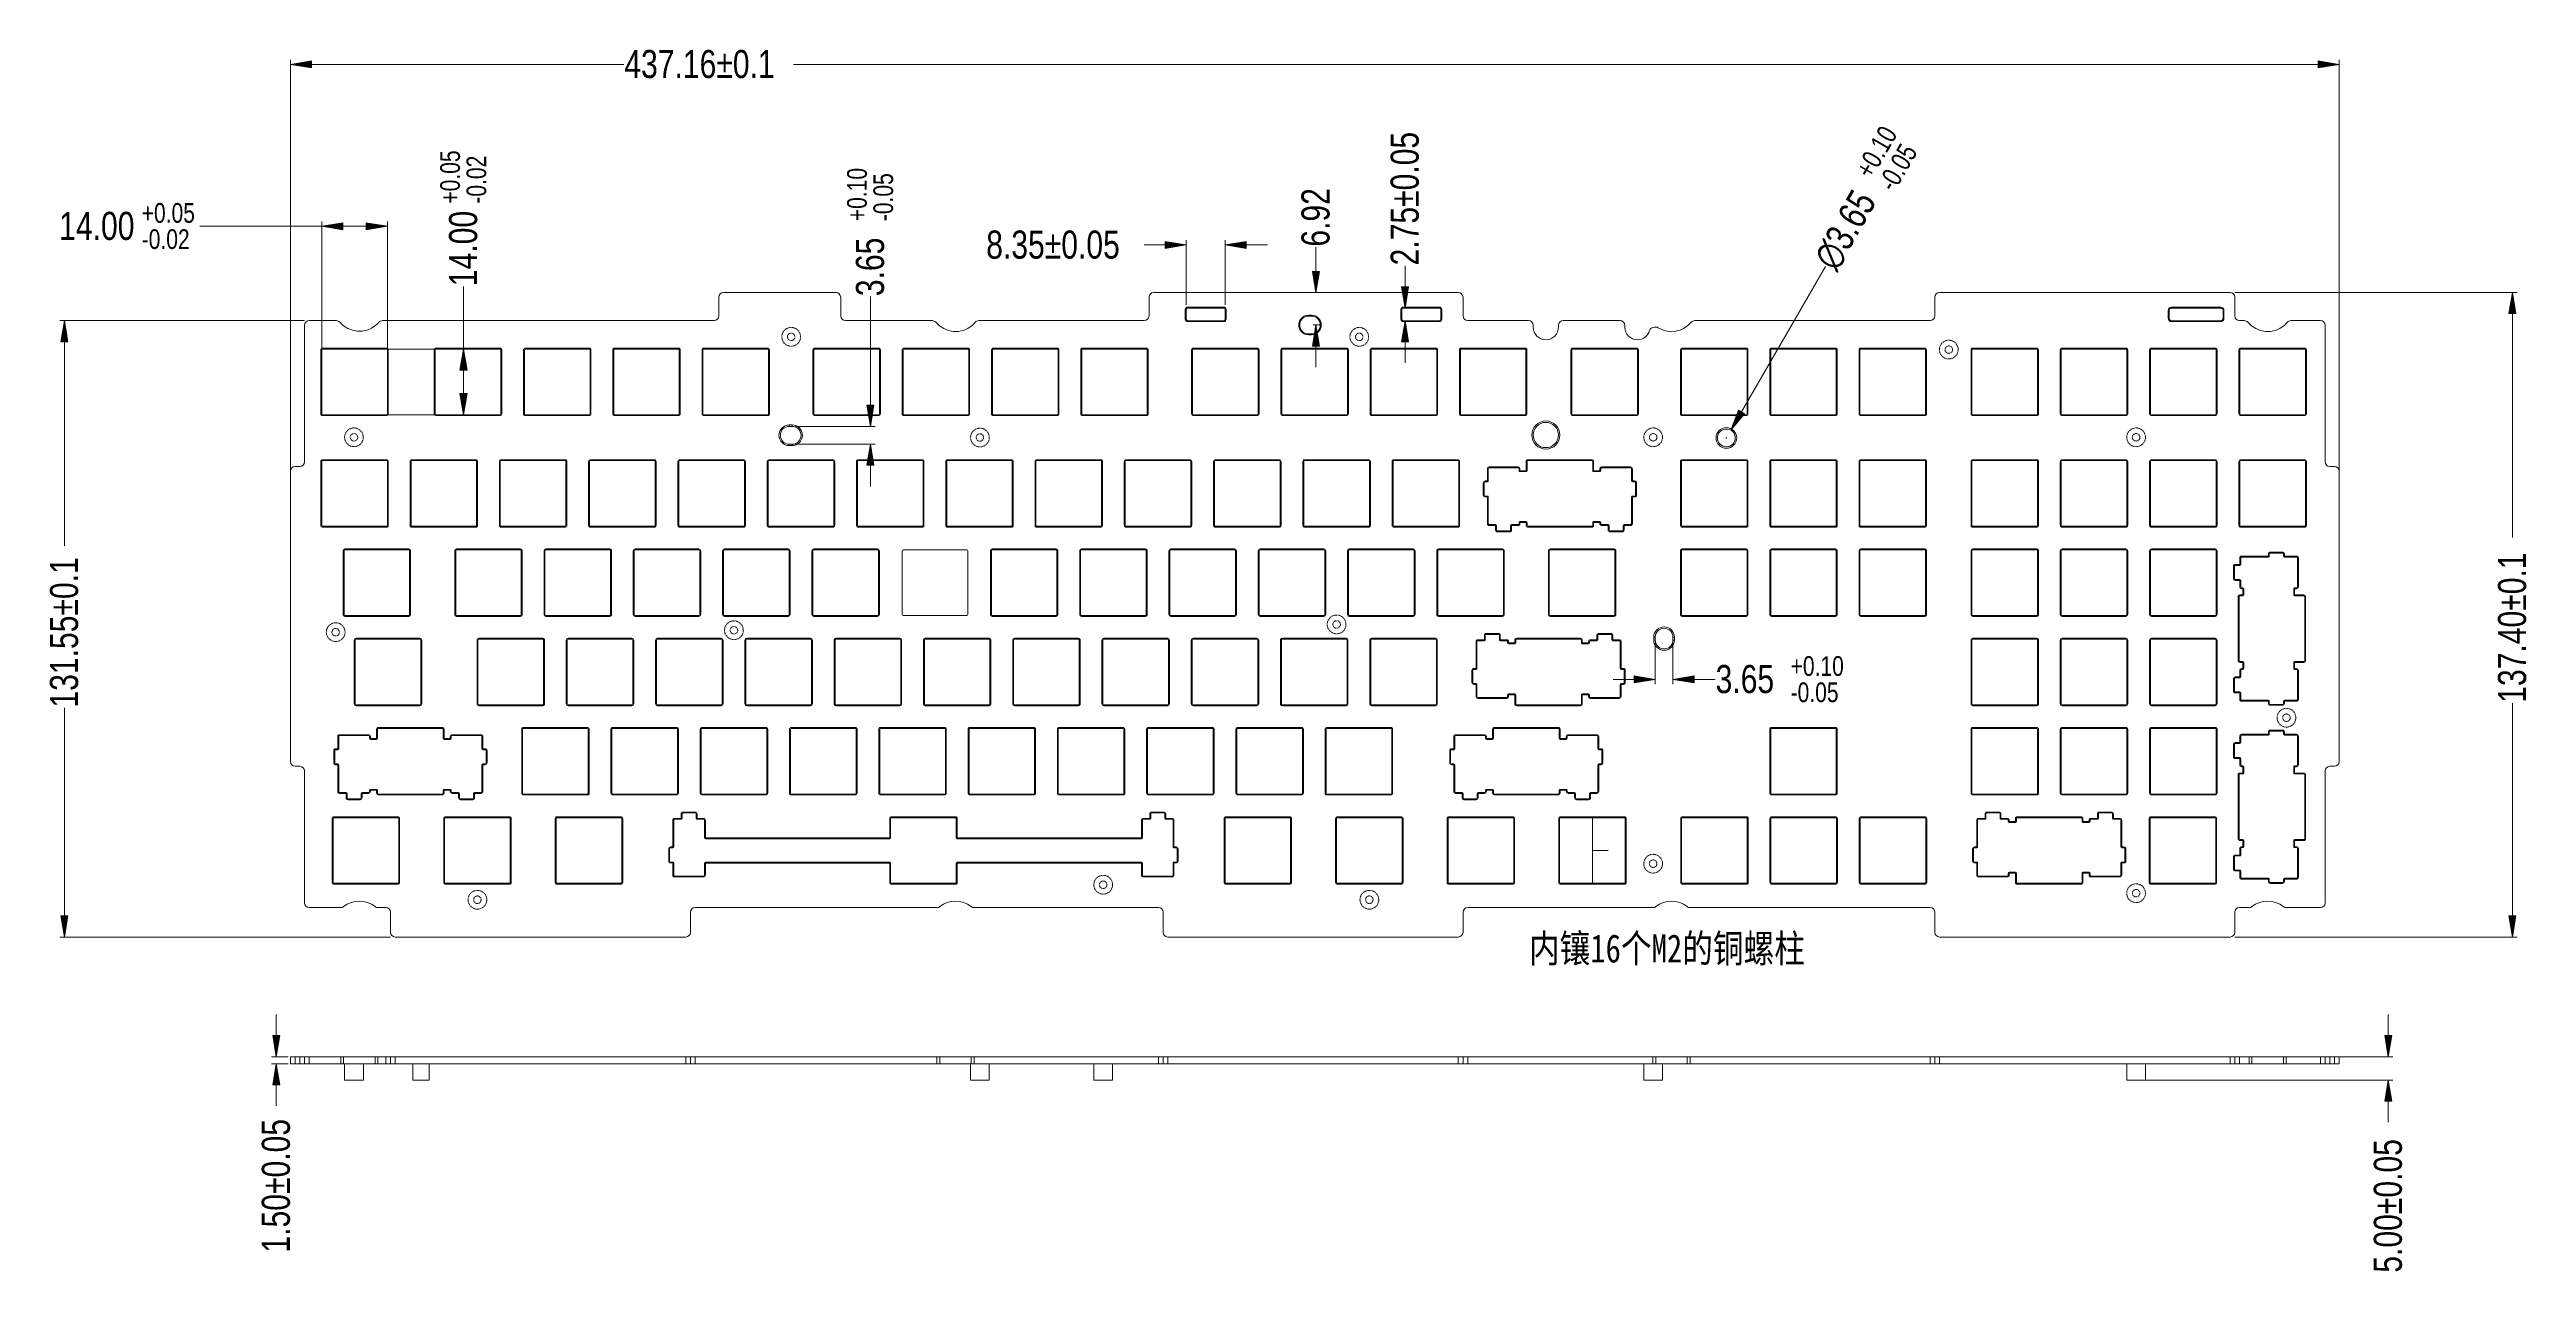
# Model space of a CAD drawing. Header units: millimetres. Extents: x 78 to 606, y -329 to -69.
import ezdxf

# ---------------------------------------------------------------- set-up
doc = ezdxf.new("R2010")
doc.units = ezdxf.units.MM
doc.header["$MEASUREMENT"] = 0
for name, pattern in [('AI-Linetype-0', [0.18189, 0.090945, -0.090945]), ('AI-Linetype-1', [0.18189, 0.090945, -0.090945]), ('AI-Linetype-10', [0.18189, 0.090945, -0.090945]), ('AI-Linetype-11', [0.18189, 0.090945, -0.090945]), ('AI-Linetype-12', [0.18189, 0.090945, -0.090945]), ('AI-Linetype-13', [0.18189, 0.090945, -0.090945]), ('AI-Linetype-14', [0.18189, 0.090945, -0.090945]), ('AI-Linetype-15', [0.18189, 0.090945, -0.090945]), ('AI-Linetype-16', [0.18189, 0.090945, -0.090945]), ('AI-Linetype-17', [0.18189, 0.090945, -0.090945]), ('AI-Linetype-18', [0.18189, 0.090945, -0.090945]), ('AI-Linetype-19', [0.18189, 0.090945, -0.090945]), ('AI-Linetype-2', [0.18189, 0.090945, -0.090945]), ('AI-Linetype-20', [0.18189, 0.090945, -0.090945]), ('AI-Linetype-21', [0.18189, 0.090945, -0.090945]), ('AI-Linetype-22', [0.18189, 0.090945, -0.090945]), ('AI-Linetype-23', [0.18189, 0.090945, -0.090945]), ('AI-Linetype-24', [0.18189, 0.090945, -0.090945]), ('AI-Linetype-25', [0.18189, 0.090945, -0.090945]), ('AI-Linetype-26', [0.18189, 0.090945, -0.090945]), ('AI-Linetype-27', [0.18189, 0.090945, -0.090945]), ('AI-Linetype-28', [0.18189, 0.090945, -0.090945]), ('AI-Linetype-29', [0.18189, 0.090945, -0.090945]), ('AI-Linetype-3', [0.18189, 0.090945, -0.090945]), ('AI-Linetype-30', [0.18189, 0.090945, -0.090945]), ('AI-Linetype-31', [0.18189, 0.090945, -0.090945]), ('AI-Linetype-4', [0.18189, 0.090945, -0.090945]), ('AI-Linetype-5', [0.18189, 0.090945, -0.090945]), ('AI-Linetype-6', [0.18189, 0.090945, -0.090945]), ('AI-Linetype-7', [0.18189, 0.090945, -0.090945]), ('AI-Linetype-8', [0.18189, 0.090945, -0.090945]), ('AI-Linetype-9', [0.18189, 0.090945, -0.090945])]:
    doc.linetypes.add(name, pattern=pattern)
doc.layers.add('图层 1', color=7, linetype='Continuous', lineweight=0)

msp = doc.modelspace()

# ---------------------------------------------------------------- hatches: boundary and pattern name
at = {"layer": '图层 1', "true_color": 0x6ab82d, "transparency": 33554687}
h = msp.add_hatch(color=75, dxfattribs=at)
h.dxf.hatch_style = 2
h.paths.add_polyline_path([(133.44, -71.02), (133.44, -72.52), (128.94, -71.77)])
h = msp.add_hatch(color=75, dxfattribs=at)
h.dxf.hatch_style = 2
h.paths.add_polyline_path([(561.6, -72.52), (561.6, -71.02), (566.1, -71.77)])
h = msp.add_hatch(color=75, dxfattribs=at)
h.dxf.hatch_style = 2
h.paths.add_polyline_path([(140.12, -105.57), (140.12, -107.07), (135.62, -106.32)])
h = msp.add_hatch(color=75, dxfattribs=at)
h.dxf.hatch_style = 2
h.paths.add_polyline_path([(145.12, -107.07), (145.12, -105.57), (149.62, -106.32)])
h = msp.add_hatch(color=75, dxfattribs=at)
h.dxf.hatch_style = 2
h.paths.add_polyline_path([(315.59, -111.06), (315.59, -109.56), (320.09, -110.31)])
h = msp.add_hatch(color=75, dxfattribs=at)
h.dxf.hatch_style = 2
h.paths.add_polyline_path([(332.89, -109.56), (332.89, -111.06), (328.39, -110.31)])
h = msp.add_hatch(color=75, dxfattribs=at)
h.dxf.hatch_style = 2
h.paths.add_polyline_path([(347, -115.96), (348.5, -115.96), (347.75, -120.46)])
h = msp.add_hatch(color=75, dxfattribs=at)
h.dxf.hatch_style = 2
h.paths.add_polyline_path([(366.03, -119.26), (367.53, -119.26), (366.78, -123.76)])
h = msp.add_hatch(color=75, dxfattribs=at)
h.dxf.hatch_style = 2
h.paths.add_polyline_path([(603.82, -124.96), (602.32, -124.96), (603.07, -120.46)])
h = msp.add_hatch(color=75, dxfattribs=at)
h.dxf.hatch_style = 2
h.paths.add_polyline_path([(81.45, -130.95), (79.95, -130.95), (80.7, -126.45)])
h = msp.add_hatch(color=75, dxfattribs=at)
h.dxf.hatch_style = 2
h.paths.add_polyline_path([(367.53, -130.96), (366.03, -130.96), (366.78, -126.46)])
h = msp.add_hatch(color=75, dxfattribs=at)
h.dxf.hatch_style = 2
h.paths.add_polyline_path([(348.5, -131.88), (347, -131.88), (347.75, -127.38)])
h = msp.add_hatch(color=75, dxfattribs=at)
h.dxf.hatch_style = 2
h.paths.add_polyline_path([(166.61, -137.03), (165.11, -137.03), (165.86, -132.53)])
h = msp.add_hatch(color=75, dxfattribs=at)
h.dxf.hatch_style = 2
h.paths.add_polyline_path([(165.11, -142.03), (166.61, -142.03), (165.86, -146.53)])
h = msp.add_hatch(color=75, dxfattribs=at)
h.dxf.hatch_style = 2
h.paths.add_polyline_path([(251.93, -144.52), (253.43, -144.52), (252.68, -149.02)])
h = msp.add_hatch(color=75, dxfattribs=at)
h.dxf.hatch_style = 2
h.paths.add_polyline_path([(437.9, -145.56), (439.19, -146.31), (436.29, -149.83)])
h = msp.add_hatch(color=75, dxfattribs=at)
h.dxf.hatch_style = 2
h.paths.add_polyline_path([(253.43, -157.32), (251.93, -157.32), (252.68, -152.82)])
h = msp.add_hatch(color=75, dxfattribs=at)
h.dxf.hatch_style = 2
h.paths.add_polyline_path([(415.65, -203.77), (415.65, -202.27), (420.15, -203.02)])
h = msp.add_hatch(color=75, dxfattribs=at)
h.dxf.hatch_style = 2
h.paths.add_polyline_path([(428.45, -202.27), (428.45, -203.77), (423.95, -203.02)])
h = msp.add_hatch(color=75, dxfattribs=at)
h.dxf.hatch_style = 2
h.paths.add_polyline_path([(79.95, -253.49), (81.45, -253.49), (80.7, -257.99)])
h = msp.add_hatch(color=75, dxfattribs=at)
h.dxf.hatch_style = 2
h.paths.add_polyline_path([(602.32, -253.49), (603.82, -253.49), (603.07, -257.99)])
h = msp.add_hatch(color=75, dxfattribs=at)
h.dxf.hatch_style = 2
h.paths.add_polyline_path([(125.15, -279.03), (126.65, -279.03), (125.9, -283.53)])
h = msp.add_hatch(color=75, dxfattribs=at)
h.dxf.hatch_style = 2
h.paths.add_polyline_path([(575.82, -279.03), (577.32, -279.03), (576.57, -283.53)])
h = msp.add_hatch(color=75, dxfattribs=at)
h.dxf.hatch_style = 2
h.paths.add_polyline_path([(126.65, -289.53), (125.15, -289.53), (125.9, -285.03)])
h = msp.add_hatch(color=75, dxfattribs=at)
h.dxf.hatch_style = 2
h.paths.add_polyline_path([(577.32, -293.03), (575.82, -293.03), (576.57, -288.53)])

# ---------------------------------------------------------------- linework, layer by layer
at = {"layer": '图层 1', "color": 75, "lineweight": 5, "true_color": 0x6ab82d}
for p, q in [((128.94, -162.61), (128.94, -70.77)), ((133.44, -71.77), (200.09, -71.77)), ((561.6, -71.77), (236.27, -71.77)), ((566.1, -161.11), (566.1, -70.77)), ((135.62, -132.73), (135.62, -105.32)), ((149.62, -132.73), (149.62, -105.32)), ((135.62, -106.32), (109.6, -106.32)), ((140.12, -106.32), (145.12, -106.32)), ((315.59, -110.31), (311.09, -110.31)), ((320.09, -123.06), (320.09, -109.31)), ((328.39, -123.06), (328.39, -109.31)), ((332.89, -110.31), (337.39, -110.31)), ((347.75, -115.96), (347.75, -110.75)), ((366.78, -119.26), (366.78, -114.76)), ((456.49, -114.89), (438.54, -145.94)), ((165.86, -132.53), (165.86, -119.18)), ((252.68, -144.52), (252.68, -121.32)), ((343.51, -120.46), (348.75, -120.46)), ((543.82, -120.46), (604.07, -120.46)), ((131.94, -126.45), (79.7, -126.45)), ((365.78, -123.76), (365.78, -123.76)), ((365.78, -126.46), (365.78, -126.46)), ((603.07, -124.96), (603.07, -172.71)), ((80.7, -130.95), (80.7, -174.53)), ((347.19, -127.38), (348.75, -127.38)), ((347.75, -131.88), (347.75, -136.38)), ((366.78, -130.96), (366.78, -135.46)), ((149.42, -132.53), (166.86, -132.53)), ((165.86, -142.03), (165.86, -137.03)), ((149.42, -146.53), (166.86, -146.53)), ((236.57, -152.82), (253.68, -152.82)), ((236.68, -149.02), (253.68, -149.02)), ((435.25, -151.48), (435.43, -151.48)), ((435.34, -151.57), (435.34, -151.39)), ((252.68, -157.32), (252.68, -161.82)), ((420.15, -195.31), (420.15, -204.02)), ((423.95, -195.31), (423.95, -204.02)), ((415.65, -203.02), (411.15, -203.02)), ((428.45, -203.02), (432.95, -203.02)), ((80.7, -253.49), (80.7, -209.11)), ((603.07, -253.49), (603.07, -208.09)), ((150.29, -257.99), (79.7, -257.99)), ((543.82, -257.99), (604.07, -257.99)), ((125.9, -279.03), (125.9, -274.53)), ((576.57, -279.03), (576.57, -274.53)), ((128.44, -283.53), (124.9, -283.53)), ((128.44, -285.03), (124.9, -285.03)), ((523.77, -283.53), (577.57, -283.53)), ((125.9, -289.53), (125.9, -294.03)), ((523.77, -288.53), (577.57, -288.53)), ((576.57, -293.03), (576.57, -297.53))]:
    msp.add_line(p, q, dxfattribs=at)
at = {"layer": '图层 1', "color": 18, "lineweight": 5, "true_color": 0x040000}
for p, q in [((220.35, -125.45), (220.35, -121.46)), ((221.35, -120.46), (245.35, -120.46)), ((246.35, -121.46), (246.35, -125.45)), ((312.14, -125.45), (312.14, -121.46)), ((378.14, -120.46), (313.14, -120.46)), ((379.14, -121.46), (379.14, -125.45)), ((479.82, -125.45), (479.82, -121.46)), ((480.82, -120.46), (542.82, -120.46)), ((543.82, -121.46), (543.82, -125.45)), ((138.73, -126.45), (132.94, -126.45)), ((148.55, -126.45), (219.35, -126.45)), ((247.35, -126.45), (265.86, -126.45)), ((275.81, -126.45), (311.14, -126.45)), ((346.19, -125.28), (346.19, -125.48)), ((346.79, -125.28), (346.19, -125.28)), ((346.79, -125.48), (346.19, -125.48)), ((346.79, -125.48), (346.79, -125.28)), ((380.14, -126.45), (393.12, -126.45)), ((412.66, -126.45), (400.52, -126.45)), ((478.82, -126.45), (428.61, -126.45)), ((529.62, -124.26), (529.82, -124.26)), ((529.62, -125.96), (529.62, -124.26)), ((529.62, -125.96), (529.82, -125.96)), ((529.82, -125.96), (529.82, -124.26)), ((530.32, -123.56), (540.82, -123.56)), ((530.32, -123.56), (530.32, -123.76)), ((530.32, -123.76), (540.82, -123.76)), ((540.82, -126.46), (530.32, -126.46)), ((530.32, -126.66), (530.32, -126.46)), ((540.82, -126.66), (530.32, -126.66)), ((540.82, -123.56), (540.82, -123.76)), ((540.82, -126.66), (540.82, -126.46)), ((541.52, -124.26), (541.32, -124.26)), ((541.32, -124.26), (541.32, -125.96)), ((541.52, -125.96), (541.32, -125.96)), ((541.52, -124.26), (541.52, -125.96)), ((545.86, -126.45), (544.82, -126.45)), ((562.1, -126.45), (555.81, -126.45)), ((131.94, -127.45), (131.94, -156.56)), ((346.19, -129.28), (346.19, -129.48)), ((346.19, -129.28), (346.79, -129.28)), ((346.19, -129.48), (346.79, -129.48)), ((346.79, -129.48), (346.79, -129.28)), ((394.12, -127.83), (394.12, -127.45)), ((399.52, -127.83), (399.52, -127.45)), ((413.66, -127.83), (413.66, -127.45)), ((420.28, -127.83), (419.93, -127.83)), ((563.1, -156.56), (563.1, -127.45)), ((135.42, -132.73), (135.42, -146.33)), ((135.62, -132.73), (135.42, -132.73)), ((135.62, -132.73), (135.62, -146.33)), ((135.82, -132.33), (135.82, -132.53)), ((149.42, -132.33), (135.82, -132.33)), ((149.42, -132.53), (135.82, -132.53)), ((149.42, -132.53), (149.42, -132.33)), ((149.62, -146.33), (149.62, -132.73)), ((149.82, -132.73), (149.62, -132.73)), ((149.82, -146.33), (149.82, -132.73)), ((159.61, -132.73), (159.61, -146.33)), ((159.81, -132.73), (159.61, -132.73)), ((159.81, -132.73), (159.81, -146.33)), ((160.01, -132.33), (160.01, -132.53)), ((173.61, -132.33), (160.01, -132.33)), ((173.61, -132.53), (160.01, -132.53)), ((173.61, -132.53), (173.61, -132.33)), ((173.81, -146.33), (173.81, -132.73)), ((174.01, -132.73), (173.81, -132.73)), ((174.01, -146.33), (174.01, -132.73)), ((178.66, -132.73), (178.66, -146.33)), ((178.86, -132.73), (178.66, -132.73)), ((178.86, -132.73), (178.86, -146.33)), ((179.06, -132.33), (179.06, -132.53)), ((192.66, -132.33), (179.06, -132.33)), ((192.66, -132.53), (179.06, -132.53)), ((192.66, -132.53), (192.66, -132.33)), ((192.86, -146.33), (192.86, -132.73)), ((193.06, -132.73), (192.86, -132.73)), ((193.06, -146.33), (193.06, -132.73)), ((197.71, -132.73), (197.71, -146.33)), ((197.91, -132.73), (197.71, -132.73)), ((197.91, -132.73), (197.91, -146.33)), ((198.11, -132.33), (198.11, -132.53)), ((211.71, -132.33), (198.11, -132.33)), ((211.71, -132.53), (198.11, -132.53)), ((211.71, -132.53), (211.71, -132.33)), ((211.91, -146.33), (211.91, -132.73)), ((212.11, -132.73), (211.91, -132.73)), ((212.11, -146.33), (212.11, -132.73)), ((216.76, -132.73), (216.76, -146.33)), ((216.96, -132.73), (216.76, -132.73)), ((216.96, -132.73), (216.96, -146.33)), ((217.16, -132.33), (217.16, -132.53)), ((230.76, -132.33), (217.16, -132.33)), ((230.76, -132.53), (217.16, -132.53)), ((230.76, -132.53), (230.76, -132.33)), ((230.96, -146.33), (230.96, -132.73)), ((231.16, -132.73), (230.96, -132.73)), ((231.16, -146.33), (231.16, -132.73)), ((240.42, -132.73), (240.42, -146.33)), ((240.62, -132.73), (240.42, -132.73)), ((240.62, -132.73), (240.62, -146.33)), ((240.82, -132.33), (240.82, -132.53)), ((254.42, -132.33), (240.82, -132.33)), ((254.42, -132.53), (240.82, -132.53)), ((254.42, -132.53), (254.42, -132.33)), ((254.62, -146.33), (254.62, -132.73)), ((254.82, -132.73), (254.62, -132.73)), ((254.82, -146.33), (254.82, -132.73)), ((259.47, -132.73), (259.47, -146.33)), ((259.67, -132.73), (259.47, -132.73)), ((259.67, -132.73), (259.67, -146.33)), ((259.87, -132.33), (259.87, -132.53)), ((273.47, -132.33), (259.87, -132.33)), ((273.47, -132.53), (259.87, -132.53)), ((273.47, -132.53), (273.47, -132.33)), ((273.67, -146.33), (273.67, -132.73)), ((273.87, -132.73), (273.67, -132.73)), ((273.87, -146.33), (273.87, -132.73)), ((278.52, -132.73), (278.52, -146.33)), ((278.72, -132.73), (278.52, -132.73)), ((278.72, -132.73), (278.72, -146.33)), ((278.92, -132.33), (278.92, -132.53)), ((292.52, -132.33), (278.92, -132.33)), ((292.52, -132.53), (278.92, -132.53)), ((292.52, -132.53), (292.52, -132.33)), ((292.72, -146.33), (292.72, -132.73)), ((292.92, -132.73), (292.72, -132.73)), ((292.92, -146.33), (292.92, -132.73)), ((297.57, -132.73), (297.57, -146.33)), ((297.77, -132.73), (297.57, -132.73)), ((297.77, -132.73), (297.77, -146.33)), ((297.97, -132.33), (297.97, -132.53)), ((311.57, -132.33), (297.97, -132.33)), ((311.57, -132.53), (297.97, -132.53)), ((311.57, -132.53), (311.57, -132.33)), ((311.77, -146.33), (311.77, -132.73)), ((311.97, -132.73), (311.77, -132.73)), ((311.97, -146.33), (311.97, -132.73)), ((321.23, -132.73), (321.23, -146.33)), ((321.43, -132.73), (321.23, -132.73)), ((321.43, -132.73), (321.43, -146.33)), ((321.63, -132.33), (321.63, -132.53)), ((335.23, -132.33), (321.63, -132.33)), ((335.23, -132.53), (321.63, -132.53)), ((335.23, -132.53), (335.23, -132.33)), ((335.43, -146.33), (335.43, -132.73)), ((335.63, -132.73), (335.43, -132.73)), ((335.63, -146.33), (335.63, -132.73)), ((340.28, -132.73), (340.28, -146.33)), ((340.48, -132.73), (340.28, -132.73)), ((340.48, -132.73), (340.48, -146.33)), ((340.68, -132.33), (340.68, -132.53)), ((354.28, -132.33), (340.68, -132.33)), ((354.28, -132.53), (340.68, -132.53)), ((354.28, -132.53), (354.28, -132.33)), ((354.48, -146.33), (354.48, -132.73)), ((354.68, -132.73), (354.48, -132.73)), ((354.68, -146.33), (354.68, -132.73)), ((359.33, -132.73), (359.33, -146.33)), ((359.53, -132.73), (359.33, -132.73)), ((359.53, -132.73), (359.53, -146.33)), ((359.73, -132.33), (359.73, -132.53)), ((373.33, -132.33), (359.73, -132.33)), ((373.33, -132.53), (359.73, -132.53)), ((373.33, -132.53), (373.33, -132.33)), ((373.53, -146.33), (373.53, -132.73)), ((373.73, -132.73), (373.53, -132.73)), ((373.73, -146.33), (373.73, -132.73)), ((378.38, -132.73), (378.38, -146.33)), ((378.58, -132.73), (378.38, -132.73)), ((378.58, -132.73), (378.58, -146.33)), ((378.78, -132.33), (378.78, -132.53)), ((392.38, -132.33), (378.78, -132.33)), ((392.38, -132.53), (378.78, -132.53)), ((392.38, -132.53), (392.38, -132.33)), ((392.58, -146.33), (392.58, -132.73)), ((392.78, -132.73), (392.58, -132.73)), ((392.78, -146.33), (392.78, -132.73)), ((402.17, -132.73), (402.17, -146.33)), ((402.37, -132.73), (402.17, -132.73)), ((402.37, -132.73), (402.37, -146.33)), ((402.57, -132.33), (402.57, -132.53)), ((416.17, -132.33), (402.57, -132.33)), ((416.17, -132.53), (402.57, -132.53)), ((416.17, -132.53), (416.17, -132.33)), ((416.57, -132.73), (416.37, -132.73)), ((416.37, -146.33), (416.37, -132.73)), ((416.57, -146.33), (416.57, -132.73)), ((425.75, -132.73), (425.55, -132.73)), ((425.55, -132.73), (425.55, -146.33)), ((425.75, -132.73), (425.75, -146.33)), ((439.55, -132.33), (425.95, -132.33)), ((425.95, -132.33), (425.95, -132.53)), ((439.55, -132.53), (425.95, -132.53)), ((439.55, -132.53), (439.55, -132.33)), ((439.95, -132.73), (439.75, -132.73)), ((439.75, -146.33), (439.75, -132.73)), ((439.95, -146.33), (439.95, -132.73)), ((444.8, -132.73), (444.6, -132.73)), ((444.6, -132.73), (444.6, -146.33)), ((444.8, -132.73), (444.8, -146.33)), ((458.6, -132.33), (445, -132.33)), ((445, -132.33), (445, -132.53)), ((458.6, -132.53), (445, -132.53)), ((458.6, -132.53), (458.6, -132.33)), ((459, -132.73), (458.8, -132.73)), ((458.8, -146.33), (458.8, -132.73)), ((459, -146.33), (459, -132.73)), ((463.85, -132.73), (463.65, -132.73)), ((463.65, -132.73), (463.65, -146.33)), ((463.85, -132.73), (463.85, -146.33)), ((477.65, -132.33), (464.05, -132.33)), ((464.05, -132.33), (464.05, -132.53)), ((477.65, -132.53), (464.05, -132.53)), ((477.65, -132.53), (477.65, -132.33)), ((478.05, -132.73), (477.85, -132.73)), ((477.85, -146.33), (477.85, -132.73)), ((478.05, -146.33), (478.05, -132.73)), ((487.75, -132.73), (487.55, -132.73)), ((487.55, -146.33), (487.55, -132.73)), ((487.75, -146.33), (487.75, -132.73)), ((487.95, -132.33), (501.55, -132.33)), ((487.95, -132.33), (487.95, -132.53)), ((487.95, -132.53), (501.55, -132.53)), ((501.55, -132.53), (501.55, -132.33)), ((501.95, -132.73), (501.75, -132.73)), ((501.75, -132.73), (501.75, -146.33)), ((501.95, -132.73), (501.95, -146.33)), ((506.8, -132.73), (506.6, -132.73)), ((506.6, -146.33), (506.6, -132.73)), ((506.8, -146.33), (506.8, -132.73)), ((507, -132.33), (520.6, -132.33)), ((507, -132.33), (507, -132.53)), ((507, -132.53), (520.6, -132.53)), ((520.6, -132.53), (520.6, -132.33)), ((521, -132.73), (520.8, -132.73)), ((520.8, -132.73), (520.8, -146.33)), ((521, -132.73), (521, -146.33)), ((525.85, -132.73), (525.65, -132.73)), ((525.65, -146.33), (525.65, -132.73)), ((525.85, -146.33), (525.85, -132.73)), ((526.05, -132.33), (539.65, -132.33)), ((526.05, -132.33), (526.05, -132.53)), ((526.05, -132.53), (539.65, -132.53)), ((539.65, -132.53), (539.65, -132.33)), ((540.05, -132.73), (539.85, -132.73)), ((539.85, -132.73), (539.85, -146.33)), ((540.05, -132.73), (540.05, -146.33)), ((544.9, -132.73), (544.7, -132.73)), ((544.7, -146.33), (544.7, -132.73)), ((544.9, -146.33), (544.9, -132.73)), ((545.1, -132.33), (558.7, -132.33)), ((545.1, -132.33), (545.1, -132.53)), ((545.1, -132.53), (558.7, -132.53)), ((558.7, -132.53), (558.7, -132.33)), ((559.1, -132.73), (558.9, -132.73)), ((558.9, -132.73), (558.9, -146.33)), ((559.1, -132.73), (559.1, -146.33)), ((135.42, -146.33), (135.62, -146.33)), ((135.82, -146.53), (135.82, -146.73)), ((135.82, -146.53), (149.42, -146.53)), ((135.82, -146.73), (149.42, -146.73)), ((149.42, -146.73), (149.42, -146.53)), ((149.62, -146.33), (149.82, -146.33)), ((159.61, -146.33), (159.81, -146.33)), ((160.01, -146.53), (160.01, -146.73)), ((160.01, -146.53), (173.61, -146.53)), ((160.01, -146.73), (173.61, -146.73)), ((173.61, -146.73), (173.61, -146.53)), ((173.81, -146.33), (174.01, -146.33)), ((178.66, -146.33), (178.86, -146.33)), ((179.06, -146.53), (179.06, -146.73)), ((179.06, -146.53), (192.66, -146.53)), ((179.06, -146.73), (192.66, -146.73)), ((192.66, -146.73), (192.66, -146.53)), ((192.86, -146.33), (193.06, -146.33)), ((197.71, -146.33), (197.91, -146.33)), ((198.11, -146.53), (198.11, -146.73)), ((198.11, -146.53), (211.71, -146.53)), ((198.11, -146.73), (211.71, -146.73)), ((211.71, -146.73), (211.71, -146.53)), ((211.91, -146.33), (212.11, -146.33)), ((216.76, -146.33), (216.96, -146.33)), ((217.16, -146.53), (217.16, -146.73)), ((217.16, -146.53), (230.76, -146.53)), ((217.16, -146.73), (230.76, -146.73)), ((230.76, -146.73), (230.76, -146.53)), ((230.96, -146.33), (231.16, -146.33)), ((240.42, -146.33), (240.62, -146.33)), ((240.82, -146.53), (240.82, -146.73)), ((240.82, -146.53), (254.42, -146.53)), ((240.82, -146.73), (254.42, -146.73)), ((254.42, -146.73), (254.42, -146.53)), ((254.62, -146.33), (254.82, -146.33)), ((259.47, -146.33), (259.67, -146.33)), ((259.87, -146.53), (259.87, -146.73)), ((259.87, -146.53), (273.47, -146.53)), ((259.87, -146.73), (273.47, -146.73)), ((273.47, -146.73), (273.47, -146.53)), ((273.67, -146.33), (273.87, -146.33)), ((278.52, -146.33), (278.72, -146.33)), ((278.92, -146.53), (278.92, -146.73)), ((278.92, -146.53), (292.52, -146.53)), ((278.92, -146.73), (292.52, -146.73)), ((292.52, -146.73), (292.52, -146.53)), ((292.72, -146.33), (292.92, -146.33)), ((297.57, -146.33), (297.77, -146.33)), ((297.97, -146.53), (297.97, -146.73)), ((297.97, -146.53), (311.57, -146.53)), ((297.97, -146.73), (311.57, -146.73)), ((311.57, -146.73), (311.57, -146.53)), ((311.77, -146.33), (311.97, -146.33)), ((321.23, -146.33), (321.43, -146.33)), ((321.63, -146.53), (321.63, -146.73)), ((321.63, -146.53), (335.23, -146.53)), ((321.63, -146.73), (335.23, -146.73)), ((335.23, -146.73), (335.23, -146.53)), ((335.43, -146.33), (335.63, -146.33)), ((340.28, -146.33), (340.48, -146.33)), ((340.68, -146.53), (340.68, -146.73)), ((340.68, -146.53), (354.28, -146.53)), ((340.68, -146.73), (354.28, -146.73)), ((354.28, -146.73), (354.28, -146.53)), ((354.48, -146.33), (354.68, -146.33)), ((359.33, -146.33), (359.53, -146.33)), ((359.73, -146.53), (359.73, -146.73)), ((359.73, -146.53), (373.33, -146.53)), ((359.73, -146.73), (373.33, -146.73)), ((373.33, -146.73), (373.33, -146.53)), ((373.53, -146.33), (373.73, -146.33)), ((378.38, -146.33), (378.58, -146.33)), ((378.78, -146.53), (378.78, -146.73)), ((378.78, -146.53), (392.38, -146.53)), ((378.78, -146.73), (392.38, -146.73)), ((392.38, -146.73), (392.38, -146.53)), ((392.58, -146.33), (392.78, -146.33)), ((402.17, -146.33), (402.37, -146.33)), ((402.57, -146.53), (416.17, -146.53)), ((402.57, -146.53), (402.57, -146.73)), ((402.57, -146.73), (416.17, -146.73)), ((416.17, -146.73), (416.17, -146.53)), ((416.37, -146.33), (416.57, -146.33)), ((425.55, -146.33), (425.75, -146.33)), ((425.95, -146.53), (439.55, -146.53)), ((425.95, -146.53), (425.95, -146.73)), ((425.95, -146.73), (439.55, -146.73)), ((439.55, -146.73), (439.55, -146.53)), ((439.75, -146.33), (439.95, -146.33)), ((444.6, -146.33), (444.8, -146.33)), ((445, -146.53), (458.6, -146.53)), ((445, -146.53), (445, -146.73)), ((445, -146.73), (458.6, -146.73)), ((458.6, -146.73), (458.6, -146.53)), ((458.8, -146.33), (459, -146.33)), ((463.65, -146.33), (463.85, -146.33)), ((464.05, -146.53), (477.65, -146.53)), ((464.05, -146.53), (464.05, -146.73)), ((464.05, -146.73), (477.65, -146.73)), ((477.65, -146.73), (477.65, -146.53)), ((477.85, -146.33), (478.05, -146.33)), ((487.55, -146.33), (487.75, -146.33)), ((501.55, -146.53), (487.95, -146.53)), ((487.95, -146.53), (487.95, -146.73)), ((501.55, -146.73), (487.95, -146.73)), ((501.55, -146.73), (501.55, -146.53)), ((501.75, -146.33), (501.95, -146.33)), ((506.6, -146.33), (506.8, -146.33)), ((520.6, -146.53), (507, -146.53)), ((507, -146.53), (507, -146.73)), ((520.6, -146.73), (507, -146.73)), ((520.6, -146.73), (520.6, -146.53)), ((520.8, -146.33), (521, -146.33)), ((525.65, -146.33), (525.85, -146.33)), ((539.65, -146.53), (526.05, -146.53)), ((526.05, -146.53), (526.05, -146.73)), ((539.65, -146.73), (526.05, -146.73)), ((539.65, -146.73), (539.65, -146.53)), ((539.85, -146.33), (540.05, -146.33)), ((544.7, -146.33), (544.9, -146.33)), ((558.7, -146.53), (545.1, -146.53)), ((545.1, -146.53), (545.1, -146.73)), ((558.7, -146.73), (545.1, -146.73)), ((558.7, -146.73), (558.7, -146.53)), ((558.9, -146.33), (559.1, -146.33)), ((235.38, -148.72), (235.38, -149.02)), ((235.38, -148.72), (235.98, -148.72)), ((235.38, -149.02), (235.98, -149.02)), ((235.38, -152.82), (235.38, -153.12)), ((235.98, -152.82), (235.38, -152.82)), ((235.98, -153.12), (235.38, -153.12)), ((235.98, -149.02), (235.98, -148.72)), ((235.98, -153.12), (235.98, -152.82)), ((128.94, -158.56), (128.94, -220.56)), ((130.94, -157.56), (129.94, -157.56)), ((135.42, -156.53), (135.42, -170.13)), ((135.62, -156.53), (135.42, -156.53)), ((135.62, -156.53), (135.62, -170.13)), ((135.82, -156.13), (135.82, -156.33)), ((149.42, -156.13), (135.82, -156.13)), ((149.42, -156.33), (135.82, -156.33)), ((149.42, -156.33), (149.42, -156.13)), ((149.62, -170.13), (149.62, -156.53)), ((149.82, -156.53), (149.62, -156.53)), ((149.82, -170.13), (149.82, -156.53)), ((154.47, -156.53), (154.47, -170.13)), ((154.67, -156.53), (154.47, -156.53)), ((154.67, -156.53), (154.67, -170.13)), ((154.87, -156.13), (154.87, -156.33)), ((168.47, -156.13), (154.87, -156.13)), ((168.47, -156.33), (154.87, -156.33)), ((168.47, -156.33), (168.47, -156.13)), ((168.67, -170.13), (168.67, -156.53)), ((168.87, -156.53), (168.67, -156.53)), ((168.87, -170.13), (168.87, -156.53)), ((173.52, -156.53), (173.52, -170.13)), ((173.72, -156.53), (173.52, -156.53)), ((173.72, -156.53), (173.72, -170.13)), ((173.92, -156.13), (173.92, -156.33)), ((187.52, -156.13), (173.92, -156.13)), ((187.52, -156.33), (173.92, -156.33)), ((187.52, -156.33), (187.52, -156.13)), ((187.72, -170.13), (187.72, -156.53)), ((187.92, -156.53), (187.72, -156.53)), ((187.92, -170.13), (187.92, -156.53)), ((192.57, -156.53), (192.57, -170.13)), ((192.77, -156.53), (192.57, -156.53)), ((192.77, -156.53), (192.77, -170.13)), ((192.97, -156.13), (192.97, -156.33)), ((206.57, -156.13), (192.97, -156.13)), ((206.57, -156.33), (192.97, -156.33)), ((206.57, -156.33), (206.57, -156.13)), ((206.77, -170.13), (206.77, -156.53)), ((206.97, -156.53), (206.77, -156.53)), ((206.97, -170.13), (206.97, -156.53)), ((211.62, -156.53), (211.62, -170.13)), ((211.82, -156.53), (211.62, -156.53)), ((211.82, -156.53), (211.82, -170.13)), ((212.02, -156.13), (212.02, -156.33)), ((225.62, -156.13), (212.02, -156.13)), ((225.62, -156.33), (212.02, -156.33)), ((225.62, -156.33), (225.62, -156.13)), ((225.82, -170.13), (225.82, -156.53)), ((226.02, -156.53), (225.82, -156.53)), ((226.02, -170.13), (226.02, -156.53)), ((230.67, -156.53), (230.67, -170.13)), ((230.87, -156.53), (230.67, -156.53)), ((230.87, -156.53), (230.87, -170.13)), ((231.07, -156.13), (231.07, -156.33)), ((244.67, -156.13), (231.07, -156.13)), ((244.67, -156.33), (231.07, -156.33)), ((244.67, -156.33), (244.67, -156.13)), ((244.87, -170.13), (244.87, -156.53)), ((245.07, -156.53), (244.87, -156.53)), ((245.07, -170.13), (245.07, -156.53)), ((249.72, -156.53), (249.72, -170.13)), ((249.92, -156.53), (249.72, -156.53)), ((249.92, -156.53), (249.92, -170.13)), ((250.12, -156.13), (250.12, -156.33)), ((263.72, -156.13), (250.12, -156.13)), ((263.72, -156.33), (250.12, -156.33)), ((263.72, -156.33), (263.72, -156.13)), ((263.92, -170.13), (263.92, -156.53)), ((264.12, -156.53), (263.92, -156.53)), ((264.12, -170.13), (264.12, -156.53)), ((268.77, -156.53), (268.77, -170.13)), ((268.97, -156.53), (268.77, -156.53)), ((268.97, -156.53), (268.97, -170.13)), ((269.17, -156.13), (269.17, -156.33)), ((282.77, -156.13), (269.17, -156.13)), ((282.77, -156.33), (269.17, -156.33)), ((282.77, -156.33), (282.77, -156.13)), ((282.97, -170.13), (282.97, -156.53)), ((283.17, -156.53), (282.97, -156.53)), ((283.17, -170.13), (283.17, -156.53)), ((287.82, -156.53), (287.82, -170.13)), ((288.02, -156.53), (287.82, -156.53)), ((288.02, -156.53), (288.02, -170.13)), ((288.22, -156.13), (288.22, -156.33)), ((301.82, -156.13), (288.22, -156.13)), ((301.82, -156.33), (288.22, -156.33)), ((301.82, -156.33), (301.82, -156.13)), ((302.02, -170.13), (302.02, -156.53)), ((302.22, -156.53), (302.02, -156.53)), ((302.22, -170.13), (302.22, -156.53)), ((306.87, -156.53), (306.87, -170.13)), ((307.07, -156.53), (306.87, -156.53)), ((307.07, -156.53), (307.07, -170.13)), ((307.27, -156.13), (307.27, -156.33)), ((320.87, -156.13), (307.27, -156.13)), ((320.87, -156.33), (307.27, -156.33)), ((320.87, -156.33), (320.87, -156.13)), ((321.07, -170.13), (321.07, -156.53)), ((321.27, -156.53), (321.07, -156.53)), ((321.27, -170.13), (321.27, -156.53)), ((325.92, -156.53), (325.92, -170.13)), ((326.12, -156.53), (325.92, -156.53)), ((326.12, -156.53), (326.12, -170.13)), ((326.32, -156.13), (326.32, -156.33)), ((339.92, -156.13), (326.32, -156.13)), ((339.92, -156.33), (326.32, -156.33)), ((339.92, -156.33), (339.92, -156.13)), ((340.12, -170.13), (340.12, -156.53)), ((340.32, -156.53), (340.12, -156.53)), ((340.32, -170.13), (340.32, -156.53)), ((344.97, -156.53), (344.97, -170.13)), ((345.17, -156.53), (344.97, -156.53)), ((345.17, -156.53), (345.17, -170.13)), ((345.37, -156.13), (345.37, -156.33)), ((358.97, -156.13), (345.37, -156.13)), ((358.97, -156.33), (345.37, -156.33)), ((358.97, -156.33), (358.97, -156.13)), ((359.17, -170.13), (359.17, -156.53)), ((359.37, -156.53), (359.17, -156.53)), ((359.37, -170.13), (359.37, -156.53)), ((364.02, -156.53), (364.02, -170.13)), ((364.22, -156.53), (364.02, -156.53)), ((364.22, -156.53), (364.22, -170.13)), ((364.42, -156.13), (364.42, -156.33)), ((378.02, -156.13), (364.42, -156.13)), ((378.02, -156.33), (364.42, -156.33)), ((378.02, -156.33), (378.02, -156.13)), ((378.22, -170.13), (378.22, -156.53)), ((378.42, -156.53), (378.22, -156.53)), ((378.42, -170.13), (378.42, -156.53)), ((384.54, -158.07), (384.34, -158.07)), ((384.34, -160.87), (384.34, -158.07)), ((384.54, -158.07), (384.54, -160.67)), ((390.89, -157.67), (384.74, -157.67)), ((384.74, -157.67), (384.74, -157.87)), ((390.89, -157.87), (384.74, -157.87)), ((390.89, -157.87), (390.89, -157.67)), ((391.29, -158.07), (391.09, -158.07)), ((391.09, -158.47), (391.09, -158.07)), ((392.81, -158.47), (391.09, -158.47)), ((391.29, -158.67), (391.29, -158.07)), ((392.61, -158.67), (392.61, -156.53)), ((392.81, -156.53), (392.61, -156.53)), ((392.81, -156.53), (392.81, -158.47)), ((393.01, -156.13), (393.01, -156.33)), ((406.61, -156.13), (393.01, -156.13)), ((406.61, -156.33), (393.01, -156.33)), ((406.61, -156.33), (406.61, -156.13)), ((407.01, -156.53), (406.81, -156.53)), ((406.81, -158.47), (406.81, -156.53)), ((408.54, -158.47), (406.81, -158.47)), ((407.01, -158.67), (407.01, -156.53)), ((408.54, -158.07), (408.34, -158.07)), ((408.34, -158.67), (408.34, -158.07)), ((408.54, -158.07), (408.54, -158.47)), ((414.89, -157.67), (408.74, -157.67)), ((408.74, -157.67), (408.74, -157.87)), ((414.89, -157.87), (408.74, -157.87)), ((414.89, -157.87), (414.89, -157.67)), ((415.29, -158.07), (415.09, -158.07)), ((415.09, -160.67), (415.09, -158.07)), ((415.29, -160.87), (415.29, -158.07)), ((425.75, -156.53), (425.55, -156.53)), ((425.55, -156.53), (425.55, -170.13)), ((425.75, -156.53), (425.75, -170.13)), ((439.55, -156.13), (425.95, -156.13)), ((425.95, -156.13), (425.95, -156.33)), ((439.55, -156.33), (425.95, -156.33)), ((439.55, -156.33), (439.55, -156.13)), ((439.95, -156.53), (439.75, -156.53)), ((439.75, -170.13), (439.75, -156.53)), ((439.95, -170.13), (439.95, -156.53)), ((444.8, -156.53), (444.6, -156.53)), ((444.6, -156.53), (444.6, -170.13)), ((444.8, -156.53), (444.8, -170.13)), ((458.6, -156.13), (445, -156.13)), ((445, -156.13), (445, -156.33)), ((458.6, -156.33), (445, -156.33)), ((458.6, -156.33), (458.6, -156.13)), ((459, -156.53), (458.8, -156.53)), ((458.8, -170.13), (458.8, -156.53)), ((459, -170.13), (459, -156.53)), ((463.85, -156.53), (463.65, -156.53)), ((463.65, -156.53), (463.65, -170.13)), ((463.85, -156.53), (463.85, -170.13)), ((477.65, -156.13), (464.05, -156.13)), ((464.05, -156.13), (464.05, -156.33)), ((477.65, -156.33), (464.05, -156.33)), ((477.65, -156.33), (477.65, -156.13)), ((478.05, -156.53), (477.85, -156.53)), ((477.85, -170.13), (477.85, -156.53)), ((478.05, -170.13), (478.05, -156.53)), ((487.75, -156.53), (487.55, -156.53)), ((487.55, -156.53), (487.55, -170.13)), ((487.75, -156.53), (487.75, -170.13)), ((501.55, -156.13), (487.95, -156.13)), ((487.95, -156.13), (487.95, -156.33)), ((501.55, -156.33), (487.95, -156.33)), ((501.55, -156.33), (501.55, -156.13)), ((501.95, -156.53), (501.75, -156.53)), ((501.75, -170.13), (501.75, -156.53)), ((501.95, -170.13), (501.95, -156.53)), ((506.8, -156.53), (506.6, -156.53)), ((506.6, -156.53), (506.6, -170.13)), ((506.8, -156.53), (506.8, -170.13)), ((520.6, -156.13), (507, -156.13)), ((507, -156.13), (507, -156.33)), ((520.6, -156.33), (507, -156.33)), ((520.6, -156.33), (520.6, -156.13)), ((521, -156.53), (520.8, -156.53)), ((520.8, -170.13), (520.8, -156.53)), ((521, -170.13), (521, -156.53)), ((525.85, -156.53), (525.65, -156.53)), ((525.65, -156.53), (525.65, -170.13)), ((525.85, -156.53), (525.85, -170.13)), ((539.65, -156.13), (526.05, -156.13)), ((526.05, -156.13), (526.05, -156.33)), ((539.65, -156.33), (526.05, -156.33)), ((539.65, -156.33), (539.65, -156.13)), ((540.05, -156.53), (539.85, -156.53)), ((539.85, -170.13), (539.85, -156.53)), ((540.05, -170.13), (540.05, -156.53)), ((544.9, -156.53), (544.7, -156.53)), ((544.7, -156.53), (544.7, -170.13)), ((544.9, -156.53), (544.9, -170.13)), ((558.7, -156.13), (545.1, -156.13)), ((545.1, -156.13), (545.1, -156.33)), ((558.7, -156.33), (545.1, -156.33)), ((558.7, -156.33), (558.7, -156.13)), ((559.1, -156.53), (558.9, -156.53)), ((558.9, -170.13), (558.9, -156.53)), ((559.1, -170.13), (559.1, -156.53)), ((565.1, -157.56), (564.1, -157.56)), ((566.1, -220.56), (566.1, -158.56)), ((383.66, -161.07), (383.46, -161.07)), ((383.46, -161.07), (383.46, -163.68)), ((383.46, -163.68), (383.66, -163.68)), ((383.66, -161.07), (383.66, -163.68)), ((384.54, -160.67), (383.86, -160.67)), ((383.86, -160.67), (383.86, -160.87)), ((384.34, -160.87), (383.86, -160.87)), ((392.61, -158.67), (391.29, -158.67)), ((408.34, -158.67), (407.01, -158.67)), ((415.76, -160.67), (415.09, -160.67)), ((415.76, -160.87), (415.29, -160.87)), ((415.76, -160.87), (415.76, -160.67)), ((416.16, -161.07), (415.96, -161.07)), ((415.96, -163.68), (415.96, -161.07)), ((415.96, -163.68), (416.16, -163.68)), ((416.16, -163.68), (416.16, -161.07)), ((383.86, -163.88), (384.34, -163.88)), ((383.86, -163.88), (383.86, -164.08)), ((384.54, -164.08), (383.86, -164.08)), ((384.34, -169.78), (384.34, -163.88)), ((384.54, -164.08), (384.54, -169.78)), ((415.76, -164.08), (415.09, -164.08)), ((415.09, -169.78), (415.09, -164.08)), ((415.29, -163.88), (415.76, -163.88)), ((415.29, -169.78), (415.29, -163.88)), ((415.76, -164.08), (415.76, -163.88)), ((135.42, -170.13), (135.62, -170.13)), ((135.82, -170.33), (135.82, -170.53)), ((135.82, -170.33), (149.42, -170.33)), ((135.82, -170.53), (149.42, -170.53)), ((149.42, -170.53), (149.42, -170.33)), ((149.62, -170.13), (149.82, -170.13)), ((154.47, -170.13), (154.67, -170.13)), ((154.87, -170.33), (154.87, -170.53)), ((154.87, -170.33), (168.47, -170.33)), ((154.87, -170.53), (168.47, -170.53)), ((168.47, -170.53), (168.47, -170.33)), ((168.67, -170.13), (168.87, -170.13)), ((173.52, -170.13), (173.72, -170.13)), ((173.92, -170.33), (173.92, -170.53)), ((173.92, -170.33), (187.52, -170.33)), ((173.92, -170.53), (187.52, -170.53)), ((187.52, -170.53), (187.52, -170.33)), ((187.72, -170.13), (187.92, -170.13)), ((192.57, -170.13), (192.77, -170.13)), ((192.97, -170.33), (192.97, -170.53)), ((192.97, -170.33), (206.57, -170.33)), ((192.97, -170.53), (206.57, -170.53)), ((206.57, -170.53), (206.57, -170.33)), ((206.77, -170.13), (206.97, -170.13)), ((211.62, -170.13), (211.82, -170.13)), ((212.02, -170.33), (212.02, -170.53)), ((212.02, -170.33), (225.62, -170.33)), ((212.02, -170.53), (225.62, -170.53)), ((225.62, -170.53), (225.62, -170.33)), ((225.82, -170.13), (226.02, -170.13)), ((230.67, -170.13), (230.87, -170.13)), ((231.07, -170.33), (231.07, -170.53)), ((231.07, -170.33), (244.67, -170.33)), ((231.07, -170.53), (244.67, -170.53)), ((244.67, -170.53), (244.67, -170.33)), ((244.87, -170.13), (245.07, -170.13)), ((249.72, -170.13), (249.92, -170.13)), ((250.12, -170.33), (250.12, -170.53)), ((250.12, -170.33), (263.72, -170.33)), ((250.12, -170.53), (263.72, -170.53)), ((263.72, -170.53), (263.72, -170.33)), ((263.92, -170.13), (264.12, -170.13)), ((268.77, -170.13), (268.97, -170.13)), ((269.17, -170.33), (269.17, -170.53)), ((269.17, -170.33), (282.77, -170.33)), ((269.17, -170.53), (282.77, -170.53)), ((282.77, -170.53), (282.77, -170.33)), ((282.97, -170.13), (283.17, -170.13)), ((287.82, -170.13), (288.02, -170.13)), ((288.22, -170.33), (288.22, -170.53)), ((288.22, -170.33), (301.82, -170.33)), ((288.22, -170.53), (301.82, -170.53)), ((301.82, -170.53), (301.82, -170.33)), ((302.02, -170.13), (302.22, -170.13)), ((306.87, -170.13), (307.07, -170.13)), ((307.27, -170.33), (307.27, -170.53)), ((307.27, -170.33), (320.87, -170.33)), ((307.27, -170.53), (320.87, -170.53)), ((320.87, -170.53), (320.87, -170.33)), ((321.07, -170.13), (321.27, -170.13)), ((325.92, -170.13), (326.12, -170.13)), ((326.32, -170.33), (326.32, -170.53)), ((326.32, -170.33), (339.92, -170.33)), ((326.32, -170.53), (339.92, -170.53)), ((339.92, -170.53), (339.92, -170.33)), ((340.12, -170.13), (340.32, -170.13)), ((344.97, -170.13), (345.17, -170.13)), ((345.37, -170.33), (345.37, -170.53)), ((345.37, -170.33), (358.97, -170.33)), ((345.37, -170.53), (358.97, -170.53)), ((358.97, -170.53), (358.97, -170.33)), ((359.17, -170.13), (359.37, -170.13)), ((364.02, -170.13), (364.22, -170.13)), ((364.42, -170.33), (364.42, -170.53)), ((364.42, -170.33), (378.02, -170.33)), ((364.42, -170.53), (378.02, -170.53)), ((378.02, -170.53), (378.02, -170.33)), ((378.22, -170.13), (378.42, -170.13)), ((384.34, -169.78), (384.54, -169.78)), ((384.74, -169.98), (386.11, -169.98)), ((384.74, -169.98), (384.74, -170.18)), ((386.31, -170.18), (384.74, -170.18)), ((386.11, -171.13), (386.11, -169.98)), ((386.11, -171.13), (386.31, -171.13)), ((386.31, -170.18), (386.31, -171.13)), ((386.51, -171.33), (389.11, -171.33)), ((386.51, -171.33), (386.51, -171.53)), ((386.51, -171.53), (389.11, -171.53)), ((389.11, -171.53), (389.11, -171.33)), ((390.89, -170.18), (389.31, -170.18)), ((389.31, -171.13), (389.31, -170.18)), ((389.31, -171.13), (389.51, -171.13)), ((389.51, -169.98), (390.89, -169.98)), ((389.51, -171.13), (389.51, -169.98)), ((390.89, -170.18), (390.89, -169.98)), ((392.81, -169.53), (391.09, -169.53)), ((391.09, -169.78), (391.09, -169.53)), ((391.09, -169.78), (391.29, -169.78)), ((391.29, -169.33), (392.61, -169.33)), ((391.29, -169.78), (391.29, -169.33)), ((392.61, -170.13), (392.61, -169.33)), ((392.61, -170.13), (392.81, -170.13)), ((392.81, -169.53), (392.81, -170.13)), ((393.01, -170.33), (406.61, -170.33)), ((393.01, -170.33), (393.01, -170.53)), ((393.01, -170.53), (406.61, -170.53)), ((406.61, -170.53), (406.61, -170.33)), ((408.54, -169.53), (406.81, -169.53)), ((406.81, -170.13), (406.81, -169.53)), ((406.81, -170.13), (407.01, -170.13)), ((407.01, -169.33), (408.34, -169.33)), ((407.01, -170.13), (407.01, -169.33)), ((408.34, -169.78), (408.34, -169.33)), ((408.34, -169.78), (408.54, -169.78)), ((408.54, -169.53), (408.54, -169.78)), ((408.74, -169.98), (410.11, -169.98)), ((408.74, -169.98), (408.74, -170.18)), ((410.31, -170.18), (408.74, -170.18)), ((410.11, -171.13), (410.11, -169.98)), ((410.11, -171.13), (410.31, -171.13)), ((410.31, -170.18), (410.31, -171.13)), ((410.51, -171.33), (413.11, -171.33)), ((410.51, -171.33), (410.51, -171.53)), ((410.51, -171.53), (413.11, -171.53)), ((413.11, -171.53), (413.11, -171.33)), ((414.89, -170.18), (413.31, -170.18)), ((413.31, -171.13), (413.31, -170.18)), ((413.31, -171.13), (413.51, -171.13)), ((413.51, -169.98), (414.89, -169.98)), ((413.51, -171.13), (413.51, -169.98)), ((414.89, -170.18), (414.89, -169.98)), ((415.09, -169.78), (415.29, -169.78)), ((425.55, -170.13), (425.75, -170.13)), ((425.95, -170.33), (439.55, -170.33)), ((425.95, -170.33), (425.95, -170.53)), ((425.95, -170.53), (439.55, -170.53)), ((439.55, -170.53), (439.55, -170.33)), ((439.75, -170.13), (439.95, -170.13)), ((444.6, -170.13), (444.8, -170.13)), ((445, -170.33), (458.6, -170.33)), ((445, -170.33), (445, -170.53)), ((445, -170.53), (458.6, -170.53)), ((458.6, -170.53), (458.6, -170.33)), ((458.8, -170.13), (459, -170.13)), ((463.65, -170.13), (463.85, -170.13)), ((464.05, -170.33), (477.65, -170.33)), ((464.05, -170.33), (464.05, -170.53)), ((464.05, -170.53), (477.65, -170.53)), ((477.65, -170.53), (477.65, -170.33)), ((477.85, -170.13), (478.05, -170.13)), ((487.55, -170.13), (487.75, -170.13)), ((487.95, -170.33), (501.55, -170.33)), ((487.95, -170.33), (487.95, -170.53)), ((487.95, -170.53), (501.55, -170.53)), ((501.55, -170.53), (501.55, -170.33)), ((501.75, -170.13), (501.95, -170.13)), ((506.6, -170.13), (506.8, -170.13)), ((507, -170.33), (520.6, -170.33)), ((507, -170.33), (507, -170.53)), ((507, -170.53), (520.6, -170.53)), ((520.6, -170.53), (520.6, -170.33)), ((520.8, -170.13), (521, -170.13)), ((525.65, -170.13), (525.85, -170.13)), ((526.05, -170.33), (539.65, -170.33)), ((526.05, -170.33), (526.05, -170.53)), ((526.05, -170.53), (539.65, -170.53)), ((539.65, -170.53), (539.65, -170.33)), ((539.85, -170.13), (540.05, -170.13)), ((544.7, -170.13), (544.9, -170.13)), ((545.1, -170.33), (558.7, -170.33)), ((545.1, -170.33), (545.1, -170.53)), ((545.1, -170.53), (558.7, -170.53)), ((558.7, -170.53), (558.7, -170.33)), ((558.9, -170.13), (559.1, -170.13)), ((140.17, -175.58), (140.17, -189.18)), ((140.37, -175.58), (140.17, -175.58)), ((140.37, -175.58), (140.37, -189.18)), ((140.57, -175.18), (140.57, -175.38)), ((154.17, -175.18), (140.57, -175.18)), ((154.17, -175.38), (140.57, -175.38)), ((154.17, -175.38), (154.17, -175.18)), ((154.37, -189.18), (154.37, -175.58)), ((154.57, -175.58), (154.37, -175.58)), ((154.57, -189.18), (154.57, -175.58)), ((164, -175.58), (164, -189.18)), ((164.2, -175.58), (164, -175.58)), ((164.2, -175.58), (164.2, -189.18)), ((164.4, -175.18), (164.4, -175.38)), ((178, -175.18), (164.4, -175.18)), ((178, -175.38), (164.4, -175.38)), ((178, -175.38), (178, -175.18)), ((178.2, -189.18), (178.2, -175.58)), ((178.4, -175.58), (178.2, -175.58)), ((178.4, -189.18), (178.4, -175.58)), ((183.05, -175.58), (183.05, -189.18)), ((183.25, -175.58), (183.05, -175.58)), ((183.25, -175.58), (183.25, -189.18)), ((183.45, -175.18), (183.45, -175.38)), ((197.05, -175.18), (183.45, -175.18)), ((197.05, -175.38), (183.45, -175.38)), ((197.05, -175.38), (197.05, -175.18)), ((197.25, -189.18), (197.25, -175.58)), ((197.45, -175.58), (197.25, -175.58)), ((197.45, -189.18), (197.45, -175.58)), ((202.1, -175.58), (202.1, -189.18)), ((202.3, -175.58), (202.1, -175.58)), ((202.3, -175.58), (202.3, -189.18)), ((202.5, -175.18), (202.5, -175.38)), ((216.1, -175.18), (202.5, -175.18)), ((216.1, -175.38), (202.5, -175.38)), ((216.1, -175.38), (216.1, -175.18)), ((216.3, -189.18), (216.3, -175.58)), ((216.5, -175.58), (216.3, -175.58)), ((216.5, -189.18), (216.5, -175.58)), ((221.15, -175.58), (221.15, -189.18)), ((221.35, -175.58), (221.15, -175.58)), ((221.35, -175.58), (221.35, -189.18)), ((221.55, -175.18), (221.55, -175.38)), ((235.15, -175.18), (221.55, -175.18)), ((235.15, -175.38), (221.55, -175.38)), ((235.15, -175.38), (235.15, -175.18)), ((235.35, -189.18), (235.35, -175.58)), ((235.55, -175.58), (235.35, -175.58)), ((235.55, -189.18), (235.55, -175.58)), ((240.2, -175.58), (240.2, -189.18)), ((240.4, -175.58), (240.2, -175.58)), ((240.4, -175.58), (240.4, -189.18)), ((240.6, -175.18), (240.6, -175.38)), ((254.2, -175.18), (240.6, -175.18)), ((254.2, -175.38), (240.6, -175.38)), ((254.2, -175.38), (254.2, -175.18)), ((254.4, -189.18), (254.4, -175.58)), ((254.6, -175.58), (254.4, -175.58)), ((254.6, -189.18), (254.6, -175.58)), ((259.45, -189.18), (259.45, -175.58)), ((259.65, -175.38), (273.25, -175.38)), ((273.45, -175.58), (273.45, -189.18)), ((278.3, -175.58), (278.3, -189.18)), ((278.5, -175.58), (278.3, -175.58)), ((278.5, -175.58), (278.5, -189.18)), ((278.7, -175.18), (278.7, -175.38)), ((292.3, -175.18), (278.7, -175.18)), ((292.3, -175.38), (278.7, -175.38)), ((292.3, -175.38), (292.3, -175.18)), ((292.5, -189.18), (292.5, -175.58)), ((292.7, -175.58), (292.5, -175.58)), ((292.7, -189.18), (292.7, -175.58)), ((297.35, -175.58), (297.35, -189.18)), ((297.55, -175.58), (297.35, -175.58)), ((297.55, -175.58), (297.55, -189.18)), ((297.75, -175.18), (297.75, -175.38)), ((311.35, -175.18), (297.75, -175.18)), ((311.35, -175.38), (297.75, -175.38)), ((311.35, -175.38), (311.35, -175.18)), ((311.55, -189.18), (311.55, -175.58)), ((311.75, -175.58), (311.55, -175.58)), ((311.75, -189.18), (311.75, -175.58)), ((316.4, -175.58), (316.4, -189.18)), ((316.6, -175.58), (316.4, -175.58)), ((316.6, -175.58), (316.6, -189.18)), ((316.8, -175.18), (316.8, -175.38)), ((330.4, -175.18), (316.8, -175.18)), ((330.4, -175.38), (316.8, -175.38)), ((330.4, -175.38), (330.4, -175.18)), ((330.6, -189.18), (330.6, -175.58)), ((330.8, -175.58), (330.6, -175.58)), ((330.8, -189.18), (330.8, -175.58)), ((335.45, -175.58), (335.45, -189.18)), ((335.65, -175.58), (335.45, -175.58)), ((335.65, -175.58), (335.65, -189.18)), ((335.85, -175.18), (335.85, -175.38)), ((349.45, -175.18), (335.85, -175.18)), ((349.45, -175.38), (335.85, -175.38)), ((349.45, -175.38), (349.45, -175.18)), ((349.65, -189.18), (349.65, -175.58)), ((349.85, -175.58), (349.65, -175.58)), ((349.85, -189.18), (349.85, -175.58)), ((354.5, -175.58), (354.5, -189.18)), ((354.7, -175.58), (354.5, -175.58)), ((354.7, -175.58), (354.7, -189.18)), ((354.9, -175.18), (354.9, -175.38)), ((368.5, -175.18), (354.9, -175.18)), ((368.5, -175.38), (354.9, -175.38)), ((368.5, -175.38), (368.5, -175.18)), ((368.9, -175.58), (368.7, -175.58)), ((368.7, -189.18), (368.7, -175.58)), ((368.9, -189.18), (368.9, -175.58)), ((373.75, -175.58), (373.55, -175.58)), ((373.55, -175.58), (373.55, -189.18)), ((373.75, -175.58), (373.75, -189.18)), ((387.55, -175.18), (373.95, -175.18)), ((373.95, -175.18), (373.95, -175.38)), ((387.55, -175.38), (373.95, -175.38)), ((387.55, -175.38), (387.55, -175.18)), ((387.95, -175.58), (387.75, -175.58)), ((387.75, -189.18), (387.75, -175.58)), ((387.95, -189.18), (387.95, -175.58)), ((397.55, -175.58), (397.35, -175.58)), ((397.35, -175.58), (397.35, -189.18)), ((397.55, -175.58), (397.55, -189.18)), ((411.35, -175.18), (397.75, -175.18)), ((397.75, -175.18), (397.75, -175.38)), ((411.35, -175.38), (397.75, -175.38)), ((411.35, -175.38), (411.35, -175.18)), ((411.75, -175.58), (411.55, -175.58)), ((411.55, -189.18), (411.55, -175.58)), ((411.75, -189.18), (411.75, -175.58)), ((425.75, -175.58), (425.55, -175.58)), ((425.55, -175.58), (425.55, -189.18)), ((425.75, -175.58), (425.75, -189.18)), ((439.55, -175.18), (425.95, -175.18)), ((425.95, -175.18), (425.95, -175.38)), ((439.55, -175.38), (425.95, -175.38)), ((439.55, -175.38), (439.55, -175.18)), ((439.95, -175.58), (439.75, -175.58)), ((439.75, -189.18), (439.75, -175.58)), ((439.95, -189.18), (439.95, -175.58)), ((444.8, -175.58), (444.6, -175.58)), ((444.6, -175.58), (444.6, -189.18)), ((444.8, -175.58), (444.8, -189.18)), ((458.6, -175.18), (445, -175.18)), ((445, -175.18), (445, -175.38)), ((458.6, -175.38), (445, -175.38)), ((458.6, -175.38), (458.6, -175.18)), ((459, -175.58), (458.8, -175.58)), ((458.8, -189.18), (458.8, -175.58)), ((459, -189.18), (459, -175.58)), ((463.85, -175.58), (463.65, -175.58)), ((463.65, -175.58), (463.65, -189.18)), ((463.85, -175.58), (463.85, -189.18)), ((477.65, -175.18), (464.05, -175.18)), ((464.05, -175.18), (464.05, -175.38)), ((477.65, -175.38), (464.05, -175.38)), ((477.65, -175.38), (477.65, -175.18)), ((478.05, -175.58), (477.85, -175.58)), ((477.85, -189.18), (477.85, -175.58)), ((478.05, -189.18), (478.05, -175.58)), ((487.75, -175.58), (487.55, -175.58)), ((487.55, -175.58), (487.55, -189.18)), ((487.75, -175.58), (487.75, -189.18)), ((501.55, -175.18), (487.95, -175.18)), ((487.95, -175.18), (487.95, -175.38)), ((501.55, -175.38), (487.95, -175.38)), ((501.55, -175.38), (501.55, -175.18)), ((501.95, -175.58), (501.75, -175.58)), ((501.75, -189.18), (501.75, -175.58)), ((501.95, -189.18), (501.95, -175.58)), ((506.8, -175.58), (506.6, -175.58)), ((506.6, -175.58), (506.6, -189.18)), ((506.8, -175.58), (506.8, -189.18)), ((520.6, -175.18), (507, -175.18)), ((507, -175.18), (507, -175.38)), ((520.6, -175.38), (507, -175.38)), ((520.6, -175.38), (520.6, -175.18)), ((521, -175.58), (520.8, -175.58)), ((520.8, -189.18), (520.8, -175.58)), ((521, -189.18), (521, -175.58)), ((525.85, -175.58), (525.65, -175.58)), ((525.65, -175.58), (525.65, -189.18)), ((525.85, -175.58), (525.85, -189.18)), ((539.65, -175.18), (526.05, -175.18)), ((526.05, -175.18), (526.05, -175.38)), ((539.65, -175.38), (526.05, -175.38)), ((539.65, -175.38), (539.65, -175.18)), ((540.05, -175.58), (539.85, -175.58)), ((539.85, -189.18), (539.85, -175.58)), ((540.05, -189.18), (540.05, -175.58)), ((543.74, -178.89), (543.54, -178.89)), ((543.54, -178.89), (543.54, -181.49)), ((543.74, -178.89), (543.74, -181.49)), ((545.09, -178.49), (543.94, -178.49)), ((543.94, -178.49), (543.94, -178.69)), ((544.89, -178.69), (543.94, -178.69)), ((545.09, -177.11), (544.89, -177.11)), ((544.89, -178.69), (544.89, -177.11)), ((545.09, -177.11), (545.09, -178.49)), ((551.19, -176.71), (545.29, -176.71)), ((545.29, -176.71), (545.29, -176.91)), ((550.99, -176.91), (545.29, -176.91)), ((551.19, -176.24), (550.99, -176.24)), ((550.99, -176.91), (550.99, -176.24)), ((551.19, -176.24), (551.19, -176.71)), ((554, -175.84), (551.39, -175.84)), ((551.39, -175.84), (551.39, -176.04)), ((554, -176.04), (551.39, -176.04)), ((554, -176.04), (554, -175.84)), ((554.4, -176.24), (554.2, -176.24)), ((554.2, -176.71), (554.2, -176.24)), ((557, -176.71), (554.2, -176.71)), ((554.4, -176.91), (554.4, -176.24)), ((557, -176.91), (554.4, -176.91)), ((557, -176.91), (557, -176.71)), ((557.4, -177.11), (557.2, -177.11)), ((557.2, -183.26), (557.2, -177.11)), ((557.4, -183.26), (557.4, -177.11)), ((543.54, -181.49), (543.74, -181.49)), ((543.94, -181.69), (544.89, -181.69)), ((543.94, -181.69), (543.94, -181.89)), ((545.09, -181.89), (543.94, -181.89)), ((544.89, -183.26), (544.89, -181.69)), ((544.89, -183.26), (545.09, -183.26)), ((545.09, -181.89), (545.09, -183.26)), ((545.29, -183.46), (545.55, -183.46)), ((545.29, -183.46), (545.29, -183.66)), ((545.75, -183.66), (545.29, -183.66)), ((545.55, -185.19), (545.55, -183.46)), ((545.75, -183.66), (545.75, -184.99)), ((557, -183.66), (556.4, -183.66)), ((556.4, -184.99), (556.4, -183.66)), ((556.6, -183.46), (557, -183.46)), ((556.6, -185.19), (556.6, -183.46)), ((557, -183.66), (557, -183.46)), ((557.2, -183.26), (557.4, -183.26)), ((140.17, -189.18), (140.37, -189.18)), ((140.57, -189.38), (140.57, -189.58)), ((140.57, -189.38), (154.17, -189.38)), ((140.57, -189.58), (154.17, -189.58)), ((154.17, -189.58), (154.17, -189.38)), ((154.37, -189.18), (154.57, -189.18)), ((164, -189.18), (164.2, -189.18)), ((164.4, -189.38), (164.4, -189.58)), ((164.4, -189.38), (178, -189.38)), ((164.4, -189.58), (178, -189.58)), ((178, -189.58), (178, -189.38)), ((178.2, -189.18), (178.4, -189.18)), ((183.05, -189.18), (183.25, -189.18)), ((183.45, -189.38), (183.45, -189.58)), ((183.45, -189.38), (197.05, -189.38)), ((183.45, -189.58), (197.05, -189.58)), ((197.05, -189.58), (197.05, -189.38)), ((197.25, -189.18), (197.45, -189.18)), ((202.1, -189.18), (202.3, -189.18)), ((202.5, -189.38), (202.5, -189.58)), ((202.5, -189.38), (216.1, -189.38)), ((202.5, -189.58), (216.1, -189.58)), ((216.1, -189.58), (216.1, -189.38)), ((216.3, -189.18), (216.5, -189.18)), ((221.15, -189.18), (221.35, -189.18)), ((221.55, -189.38), (221.55, -189.58)), ((221.55, -189.38), (235.15, -189.38)), ((221.55, -189.58), (235.15, -189.58)), ((235.15, -189.58), (235.15, -189.38)), ((235.35, -189.18), (235.55, -189.18)), ((240.2, -189.18), (240.4, -189.18)), ((240.6, -189.38), (240.6, -189.58)), ((240.6, -189.38), (254.2, -189.38)), ((240.6, -189.58), (254.2, -189.58)), ((254.2, -189.58), (254.2, -189.38)), ((254.4, -189.18), (254.6, -189.18)), ((273.25, -189.38), (259.65, -189.38)), ((278.3, -189.18), (278.5, -189.18)), ((278.7, -189.38), (278.7, -189.58)), ((278.7, -189.38), (292.3, -189.38)), ((278.7, -189.58), (292.3, -189.58)), ((292.3, -189.58), (292.3, -189.38)), ((292.5, -189.18), (292.7, -189.18)), ((297.35, -189.18), (297.55, -189.18)), ((297.75, -189.38), (297.75, -189.58)), ((297.75, -189.38), (311.35, -189.38)), ((297.75, -189.58), (311.35, -189.58)), ((311.35, -189.58), (311.35, -189.38)), ((311.55, -189.18), (311.75, -189.18)), ((316.4, -189.18), (316.6, -189.18)), ((316.8, -189.38), (316.8, -189.58)), ((316.8, -189.38), (330.4, -189.38)), ((316.8, -189.58), (330.4, -189.58)), ((330.4, -189.58), (330.4, -189.38)), ((330.6, -189.18), (330.8, -189.18)), ((335.45, -189.18), (335.65, -189.18)), ((335.85, -189.38), (335.85, -189.58)), ((335.85, -189.38), (349.45, -189.38)), ((335.85, -189.58), (349.45, -189.58)), ((349.45, -189.58), (349.45, -189.38)), ((349.65, -189.18), (349.85, -189.18)), ((354.5, -189.18), (354.7, -189.18)), ((354.9, -189.38), (368.5, -189.38)), ((354.9, -189.38), (354.9, -189.58)), ((354.9, -189.58), (368.5, -189.58)), ((368.5, -189.58), (368.5, -189.38)), ((368.7, -189.18), (368.9, -189.18)), ((373.55, -189.18), (373.75, -189.18)), ((373.95, -189.38), (387.55, -189.38)), ((373.95, -189.38), (373.95, -189.58)), ((373.95, -189.58), (387.55, -189.58)), ((387.55, -189.58), (387.55, -189.38)), ((387.75, -189.18), (387.95, -189.18)), ((397.35, -189.18), (397.55, -189.18)), ((397.75, -189.38), (411.35, -189.38)), ((397.75, -189.38), (397.75, -189.58)), ((397.75, -189.58), (411.35, -189.58)), ((411.35, -189.58), (411.35, -189.38)), ((411.55, -189.18), (411.75, -189.18)), ((425.55, -189.18), (425.75, -189.18)), ((425.95, -189.38), (439.55, -189.38)), ((425.95, -189.38), (425.95, -189.58)), ((425.95, -189.58), (439.55, -189.58)), ((439.55, -189.58), (439.55, -189.38)), ((439.75, -189.18), (439.95, -189.18)), ((444.6, -189.18), (444.8, -189.18)), ((445, -189.38), (458.6, -189.38)), ((445, -189.38), (445, -189.58)), ((445, -189.58), (458.6, -189.58)), ((458.6, -189.58), (458.6, -189.38)), ((458.8, -189.18), (459, -189.18)), ((463.65, -189.18), (463.85, -189.18)), ((464.05, -189.38), (477.65, -189.38)), ((464.05, -189.38), (464.05, -189.58)), ((464.05, -189.58), (477.65, -189.58)), ((477.65, -189.58), (477.65, -189.38)), ((477.85, -189.18), (478.05, -189.18)), ((487.55, -189.18), (487.75, -189.18)), ((487.95, -189.38), (501.55, -189.38)), ((487.95, -189.38), (487.95, -189.58)), ((487.95, -189.58), (501.55, -189.58)), ((501.55, -189.58), (501.55, -189.38)), ((501.75, -189.18), (501.95, -189.18)), ((506.6, -189.18), (506.8, -189.18)), ((507, -189.38), (520.6, -189.38)), ((507, -189.38), (507, -189.58)), ((507, -189.58), (520.6, -189.58)), ((520.6, -189.58), (520.6, -189.38)), ((520.8, -189.18), (521, -189.18)), ((525.65, -189.18), (525.85, -189.18)), ((526.05, -189.38), (539.65, -189.38)), ((526.05, -189.38), (526.05, -189.58)), ((526.05, -189.58), (539.65, -189.58)), ((539.65, -189.58), (539.65, -189.38)), ((539.85, -189.18), (540.05, -189.18)), ((544.75, -185.39), (544.55, -185.39)), ((544.55, -185.39), (544.55, -198.99)), ((544.75, -185.39), (544.75, -198.99)), ((545.75, -184.99), (544.95, -184.99)), ((544.95, -184.99), (544.95, -185.19)), ((545.55, -185.19), (544.95, -185.19)), ((558.55, -184.99), (556.4, -184.99)), ((558.55, -185.19), (556.6, -185.19)), ((558.55, -185.19), (558.55, -184.99)), ((558.95, -185.39), (558.75, -185.39)), ((558.75, -198.99), (558.75, -185.39)), ((558.95, -198.99), (558.95, -185.39)), ((142.56, -194.63), (142.56, -208.23)), ((142.76, -194.63), (142.56, -194.63)), ((142.76, -194.63), (142.76, -208.23)), ((142.96, -194.23), (142.96, -194.43)), ((156.56, -194.23), (142.96, -194.23)), ((156.56, -194.43), (142.96, -194.43)), ((156.56, -194.43), (156.56, -194.23)), ((156.76, -208.23), (156.76, -194.63)), ((156.96, -194.63), (156.76, -194.63)), ((156.96, -208.23), (156.96, -194.63)), ((168.75, -194.63), (168.75, -208.23)), ((168.95, -194.63), (168.75, -194.63)), ((168.95, -194.63), (168.95, -208.23)), ((169.15, -194.23), (169.15, -194.43)), ((182.75, -194.23), (169.15, -194.23)), ((182.75, -194.43), (169.15, -194.43)), ((182.75, -194.43), (182.75, -194.23)), ((182.95, -208.23), (182.95, -194.63)), ((183.15, -194.63), (182.95, -194.63)), ((183.15, -208.23), (183.15, -194.63)), ((187.8, -194.63), (187.8, -208.23)), ((188, -194.63), (187.8, -194.63)), ((188, -194.63), (188, -208.23)), ((188.2, -194.23), (188.2, -194.43)), ((201.8, -194.23), (188.2, -194.23)), ((201.8, -194.43), (188.2, -194.43)), ((201.8, -194.43), (201.8, -194.23)), ((202, -208.23), (202, -194.63)), ((202.2, -194.63), (202, -194.63)), ((202.2, -208.23), (202.2, -194.63)), ((206.85, -194.63), (206.85, -208.23)), ((207.05, -194.63), (206.85, -194.63)), ((207.05, -194.63), (207.05, -208.23)), ((207.25, -194.23), (207.25, -194.43)), ((220.85, -194.23), (207.25, -194.23)), ((220.85, -194.43), (207.25, -194.43)), ((220.85, -194.43), (220.85, -194.23)), ((221.05, -208.23), (221.05, -194.63)), ((221.25, -194.63), (221.05, -194.63)), ((221.25, -208.23), (221.25, -194.63)), ((225.9, -194.63), (225.9, -208.23)), ((226.1, -194.63), (225.9, -194.63)), ((226.1, -194.63), (226.1, -208.23)), ((226.3, -194.23), (226.3, -194.43)), ((239.9, -194.23), (226.3, -194.23)), ((239.9, -194.43), (226.3, -194.43)), ((239.9, -194.43), (239.9, -194.23)), ((240.1, -208.23), (240.1, -194.63)), ((240.3, -194.63), (240.1, -194.63)), ((240.3, -208.23), (240.3, -194.63)), ((244.95, -194.63), (244.95, -208.23)), ((245.15, -194.63), (244.95, -194.63)), ((245.15, -194.63), (245.15, -208.23)), ((245.35, -194.23), (245.35, -194.43)), ((258.95, -194.23), (245.35, -194.23)), ((258.95, -194.43), (245.35, -194.43)), ((258.95, -194.43), (258.95, -194.23)), ((259.15, -208.23), (259.15, -194.63)), ((259.35, -194.63), (259.15, -194.63)), ((259.35, -208.23), (259.35, -194.63)), ((264, -194.63), (264, -208.23)), ((264.2, -194.63), (264, -194.63)), ((264.2, -194.63), (264.2, -208.23)), ((264.4, -194.23), (264.4, -194.43)), ((278, -194.23), (264.4, -194.23)), ((278, -194.43), (264.4, -194.43)), ((278, -194.43), (278, -194.23)), ((278.2, -208.23), (278.2, -194.63)), ((278.4, -194.63), (278.2, -194.63)), ((278.4, -208.23), (278.4, -194.63)), ((283.05, -194.63), (283.05, -208.23)), ((283.25, -194.63), (283.05, -194.63)), ((283.25, -194.63), (283.25, -208.23)), ((283.45, -194.23), (283.45, -194.43)), ((297.05, -194.23), (283.45, -194.23)), ((297.05, -194.43), (283.45, -194.43)), ((297.05, -194.43), (297.05, -194.23)), ((297.25, -208.23), (297.25, -194.63)), ((297.45, -194.63), (297.25, -194.63)), ((297.45, -208.23), (297.45, -194.63)), ((302.1, -194.63), (302.1, -208.23)), ((302.3, -194.63), (302.1, -194.63)), ((302.3, -194.63), (302.3, -208.23)), ((302.5, -194.23), (302.5, -194.43)), ((316.1, -194.23), (302.5, -194.23)), ((316.1, -194.43), (302.5, -194.43)), ((316.1, -194.43), (316.1, -194.23)), ((316.3, -208.23), (316.3, -194.63)), ((316.5, -194.63), (316.3, -194.63)), ((316.5, -208.23), (316.5, -194.63)), ((321.15, -194.63), (321.15, -208.23)), ((321.35, -194.63), (321.15, -194.63)), ((321.35, -194.63), (321.35, -208.23)), ((321.55, -194.23), (321.55, -194.43)), ((335.15, -194.23), (321.55, -194.23)), ((335.15, -194.43), (321.55, -194.43)), ((335.15, -194.43), (335.15, -194.23)), ((335.35, -208.23), (335.35, -194.63)), ((335.55, -194.63), (335.35, -194.63)), ((335.55, -208.23), (335.55, -194.63)), ((340.2, -194.63), (340.2, -208.23)), ((340.4, -194.63), (340.2, -194.63)), ((340.4, -194.63), (340.4, -208.23)), ((340.6, -194.23), (340.6, -194.43)), ((354.2, -194.23), (340.6, -194.23)), ((354.2, -194.43), (340.6, -194.43)), ((354.2, -194.43), (354.2, -194.23)), ((354.6, -194.63), (354.4, -194.63)), ((354.4, -208.23), (354.4, -194.63)), ((354.6, -208.23), (354.6, -194.63)), ((359.45, -194.63), (359.25, -194.63)), ((359.25, -194.63), (359.25, -208.23)), ((359.45, -194.63), (359.45, -208.23)), ((373.25, -194.23), (359.65, -194.23)), ((359.65, -194.23), (359.65, -194.43)), ((373.25, -194.43), (359.65, -194.43)), ((373.25, -194.43), (373.25, -194.23)), ((373.65, -194.63), (373.45, -194.63)), ((373.45, -208.23), (373.45, -194.63)), ((373.65, -208.23), (373.65, -194.63)), ((382.12, -194.97), (381.92, -194.97)), ((381.92, -200.87), (381.92, -194.97)), ((382.12, -194.97), (382.12, -200.67)), ((383.9, -194.57), (382.32, -194.57)), ((382.32, -194.57), (382.32, -194.77)), ((383.7, -194.77), (382.32, -194.77)), ((383.9, -193.62), (383.7, -193.62)), ((383.7, -194.77), (383.7, -193.62)), ((383.9, -193.62), (383.9, -194.57)), ((386.7, -193.22), (384.1, -193.22)), ((384.1, -193.22), (384.1, -193.42)), ((386.7, -193.42), (384.1, -193.42)), ((386.7, -193.42), (386.7, -193.22)), ((387.1, -193.62), (386.9, -193.62)), ((386.9, -194.57), (386.9, -193.62)), ((388.47, -194.57), (386.9, -194.57)), ((387.1, -194.77), (387.1, -193.62)), ((388.47, -194.77), (387.1, -194.77)), ((388.47, -194.77), (388.47, -194.57)), ((388.87, -194.97), (388.67, -194.97)), ((388.67, -195.23), (388.67, -194.97)), ((390.4, -195.23), (388.67, -195.23)), ((388.87, -195.43), (388.87, -194.97)), ((390.2, -195.43), (388.87, -195.43)), ((390.4, -194.63), (390.2, -194.63)), ((390.2, -195.43), (390.2, -194.63)), ((390.4, -194.63), (390.4, -195.23)), ((404.2, -194.23), (390.6, -194.23)), ((390.6, -194.23), (390.6, -194.43)), ((404.2, -194.43), (390.6, -194.43)), ((404.2, -194.43), (404.2, -194.23)), ((404.6, -194.63), (404.4, -194.63)), ((404.4, -195.23), (404.4, -194.63)), ((406.12, -195.23), (404.4, -195.23)), ((404.6, -195.43), (404.6, -194.63)), ((405.92, -195.43), (404.6, -195.43)), ((406.12, -194.97), (405.92, -194.97)), ((405.92, -195.43), (405.92, -194.97)), ((406.12, -194.97), (406.12, -195.23)), ((407.9, -194.57), (406.32, -194.57)), ((406.32, -194.57), (406.32, -194.77)), ((407.7, -194.77), (406.32, -194.77)), ((407.9, -193.62), (407.7, -193.62)), ((407.7, -194.77), (407.7, -193.62)), ((407.9, -193.62), (407.9, -194.57)), ((410.7, -193.22), (408.1, -193.22)), ((408.1, -193.22), (408.1, -193.42)), ((410.7, -193.42), (408.1, -193.42)), ((410.7, -193.42), (410.7, -193.22)), ((411.1, -193.62), (410.9, -193.62)), ((410.9, -194.57), (410.9, -193.62)), ((412.47, -194.57), (410.9, -194.57)), ((411.1, -194.77), (411.1, -193.62)), ((412.47, -194.77), (411.1, -194.77)), ((412.47, -194.77), (412.47, -194.57)), ((412.87, -194.97), (412.67, -194.97)), ((412.67, -200.67), (412.67, -194.97)), ((412.87, -200.87), (412.87, -194.97)), ((420.15, -194.01), (419.85, -194.01)), ((419.85, -194.61), (419.85, -194.01)), ((419.85, -194.61), (420.15, -194.61)), ((420.15, -194.61), (420.15, -194.01)), ((424.25, -194.01), (423.95, -194.01)), ((423.95, -194.01), (423.95, -194.61)), ((423.95, -194.61), (424.25, -194.61)), ((424.25, -194.01), (424.25, -194.61)), ((487.75, -194.63), (487.55, -194.63)), ((487.55, -194.63), (487.55, -208.23)), ((487.75, -194.63), (487.75, -208.23)), ((501.55, -194.23), (487.95, -194.23)), ((487.95, -194.23), (487.95, -194.43)), ((501.55, -194.43), (487.95, -194.43)), ((501.55, -194.43), (501.55, -194.23)), ((501.95, -194.63), (501.75, -194.63)), ((501.75, -208.23), (501.75, -194.63)), ((501.95, -208.23), (501.95, -194.63)), ((506.8, -194.63), (506.6, -194.63)), ((506.6, -194.63), (506.6, -208.23)), ((506.8, -194.63), (506.8, -208.23)), ((520.6, -194.23), (507, -194.23)), ((507, -194.23), (507, -194.43)), ((520.6, -194.43), (507, -194.43)), ((520.6, -194.43), (520.6, -194.23)), ((521, -194.63), (520.8, -194.63)), ((520.8, -208.23), (520.8, -194.63)), ((521, -208.23), (521, -194.63)), ((525.85, -194.63), (525.65, -194.63)), ((525.65, -194.63), (525.65, -208.23)), ((525.85, -194.63), (525.85, -208.23)), ((539.65, -194.23), (526.05, -194.23)), ((526.05, -194.23), (526.05, -194.43)), ((539.65, -194.43), (526.05, -194.43)), ((539.65, -194.43), (539.65, -194.23)), ((540.05, -194.63), (539.85, -194.63)), ((539.85, -208.23), (539.85, -194.63)), ((540.05, -208.23), (540.05, -194.63)), ((382.12, -200.67), (381.45, -200.67)), ((381.45, -200.67), (381.45, -200.87)), ((413.35, -200.67), (412.67, -200.67)), ((413.35, -200.87), (413.35, -200.67)), ((544.55, -198.99), (544.75, -198.99)), ((544.95, -199.19), (545.55, -199.19)), ((544.95, -199.19), (544.95, -199.39)), ((545.75, -199.39), (544.95, -199.39)), ((545.75, -200.71), (545.29, -200.71)), ((545.29, -200.71), (545.29, -200.91)), ((545.55, -200.91), (545.55, -199.19)), ((545.75, -199.39), (545.75, -200.71)), ((558.55, -199.39), (556.4, -199.39)), ((556.4, -200.71), (556.4, -199.39)), ((557, -200.71), (556.4, -200.71)), ((556.6, -199.19), (558.55, -199.19)), ((556.6, -200.91), (556.6, -199.19)), ((557, -200.91), (557, -200.71)), ((558.55, -199.39), (558.55, -199.19)), ((558.75, -198.99), (558.95, -198.99)), ((381.25, -201.07), (381.05, -201.07)), ((381.05, -201.07), (381.05, -203.68)), ((381.05, -203.68), (381.25, -203.68)), ((381.25, -201.07), (381.25, -203.68)), ((381.92, -200.87), (381.45, -200.87)), ((381.45, -203.88), (381.92, -203.88)), ((381.45, -203.88), (381.45, -204.08)), ((382.12, -204.08), (381.45, -204.08)), ((381.92, -206.68), (381.92, -203.88)), ((382.12, -204.08), (382.12, -206.68)), ((388.87, -206.08), (390.2, -206.08)), ((388.87, -206.68), (388.87, -206.08)), ((390.2, -208.23), (390.2, -206.08)), ((404.6, -206.08), (405.92, -206.08)), ((404.6, -208.23), (404.6, -206.08)), ((405.92, -206.68), (405.92, -206.08)), ((413.35, -204.08), (412.67, -204.08)), ((412.67, -206.68), (412.67, -204.08)), ((413.35, -200.87), (412.87, -200.87)), ((412.87, -203.88), (413.35, -203.88)), ((412.87, -206.68), (412.87, -203.88)), ((413.35, -204.08), (413.35, -203.88)), ((413.75, -201.07), (413.55, -201.07)), ((413.55, -203.68), (413.55, -201.07)), ((413.55, -203.68), (413.75, -203.68)), ((413.75, -203.68), (413.75, -201.07)), ((543.74, -202.89), (543.54, -202.89)), ((543.54, -202.89), (543.54, -205.49)), ((543.54, -205.49), (543.74, -205.49)), ((543.74, -202.89), (543.74, -205.49)), ((545.09, -202.49), (543.94, -202.49)), ((543.94, -202.49), (543.94, -202.69)), ((544.89, -202.69), (543.94, -202.69)), ((543.94, -205.69), (544.89, -205.69)), ((543.94, -205.69), (543.94, -205.89)), ((545.09, -205.89), (543.94, -205.89)), ((545.09, -201.11), (544.89, -201.11)), ((544.89, -202.69), (544.89, -201.11)), ((544.89, -207.26), (544.89, -205.69)), ((545.09, -201.11), (545.09, -202.49)), ((545.09, -205.89), (545.09, -207.26)), ((545.55, -200.91), (545.29, -200.91)), ((557, -200.91), (556.6, -200.91)), ((557.4, -201.11), (557.2, -201.11)), ((557.2, -207.26), (557.2, -201.11)), ((557.4, -207.26), (557.4, -201.11)), ((142.56, -208.23), (142.76, -208.23)), ((142.96, -208.43), (142.96, -208.63)), ((142.96, -208.43), (156.56, -208.43)), ((142.96, -208.63), (156.56, -208.63)), ((156.56, -208.63), (156.56, -208.43)), ((156.76, -208.23), (156.96, -208.23)), ((168.75, -208.23), (168.95, -208.23)), ((169.15, -208.43), (169.15, -208.63)), ((169.15, -208.43), (182.75, -208.43)), ((169.15, -208.63), (182.75, -208.63)), ((182.75, -208.63), (182.75, -208.43)), ((182.95, -208.23), (183.15, -208.23)), ((187.8, -208.23), (188, -208.23)), ((188.2, -208.43), (188.2, -208.63)), ((188.2, -208.43), (201.8, -208.43)), ((188.2, -208.63), (201.8, -208.63)), ((201.8, -208.63), (201.8, -208.43)), ((202, -208.23), (202.2, -208.23)), ((206.85, -208.23), (207.05, -208.23)), ((207.25, -208.43), (207.25, -208.63)), ((207.25, -208.43), (220.85, -208.43)), ((207.25, -208.63), (220.85, -208.63)), ((220.85, -208.63), (220.85, -208.43)), ((221.05, -208.23), (221.25, -208.23)), ((225.9, -208.23), (226.1, -208.23)), ((226.3, -208.43), (226.3, -208.63)), ((226.3, -208.43), (239.9, -208.43)), ((226.3, -208.63), (239.9, -208.63)), ((239.9, -208.63), (239.9, -208.43)), ((240.1, -208.23), (240.3, -208.23)), ((244.95, -208.23), (245.15, -208.23)), ((245.35, -208.43), (245.35, -208.63)), ((245.35, -208.43), (258.95, -208.43)), ((245.35, -208.63), (258.95, -208.63)), ((258.95, -208.63), (258.95, -208.43)), ((259.15, -208.23), (259.35, -208.23)), ((264, -208.23), (264.2, -208.23)), ((264.4, -208.43), (264.4, -208.63)), ((264.4, -208.43), (278, -208.43)), ((264.4, -208.63), (278, -208.63)), ((278, -208.63), (278, -208.43)), ((278.2, -208.23), (278.4, -208.23)), ((283.05, -208.23), (283.25, -208.23)), ((283.45, -208.43), (283.45, -208.63)), ((283.45, -208.43), (297.05, -208.43)), ((283.45, -208.63), (297.05, -208.63)), ((297.05, -208.63), (297.05, -208.43)), ((297.25, -208.23), (297.45, -208.23)), ((302.1, -208.23), (302.3, -208.23)), ((302.5, -208.43), (302.5, -208.63)), ((302.5, -208.43), (316.1, -208.43)), ((302.5, -208.63), (316.1, -208.63)), ((316.1, -208.63), (316.1, -208.43)), ((316.3, -208.23), (316.5, -208.23)), ((321.15, -208.23), (321.35, -208.23)), ((321.55, -208.43), (321.55, -208.63)), ((321.55, -208.43), (335.15, -208.43)), ((321.55, -208.63), (335.15, -208.63)), ((335.15, -208.63), (335.15, -208.43)), ((335.35, -208.23), (335.55, -208.23)), ((340.2, -208.23), (340.4, -208.23)), ((340.6, -208.43), (354.2, -208.43)), ((340.6, -208.43), (340.6, -208.63)), ((340.6, -208.63), (354.2, -208.63)), ((354.2, -208.63), (354.2, -208.43)), ((354.4, -208.23), (354.6, -208.23)), ((359.25, -208.23), (359.45, -208.23)), ((359.65, -208.43), (373.25, -208.43)), ((359.65, -208.43), (359.65, -208.63)), ((359.65, -208.63), (373.25, -208.63)), ((373.25, -208.63), (373.25, -208.43)), ((373.45, -208.23), (373.65, -208.23)), ((381.92, -206.68), (382.12, -206.68)), ((382.32, -206.88), (388.47, -206.88)), ((382.32, -206.88), (382.32, -207.08)), ((382.32, -207.08), (388.47, -207.08)), ((388.47, -207.08), (388.47, -206.88)), ((390.4, -206.28), (388.67, -206.28)), ((388.67, -206.68), (388.67, -206.28)), ((388.67, -206.68), (388.87, -206.68)), ((390.2, -208.23), (390.4, -208.23)), ((390.4, -206.28), (390.4, -208.23)), ((390.6, -208.43), (404.2, -208.43)), ((390.6, -208.43), (390.6, -208.63)), ((390.6, -208.63), (404.2, -208.63)), ((404.2, -208.63), (404.2, -208.43)), ((406.12, -206.28), (404.4, -206.28)), ((404.4, -208.23), (404.4, -206.28)), ((404.4, -208.23), (404.6, -208.23)), ((405.92, -206.68), (406.12, -206.68)), ((406.12, -206.28), (406.12, -206.68)), ((406.32, -206.88), (412.47, -206.88)), ((406.32, -206.88), (406.32, -207.08)), ((406.32, -207.08), (412.47, -207.08)), ((412.47, -207.08), (412.47, -206.88)), ((412.67, -206.68), (412.87, -206.68)), ((487.55, -208.23), (487.75, -208.23)), ((487.95, -208.43), (501.55, -208.43)), ((487.95, -208.43), (487.95, -208.63)), ((487.95, -208.63), (501.55, -208.63)), ((501.55, -208.63), (501.55, -208.43)), ((501.75, -208.23), (501.95, -208.23)), ((506.6, -208.23), (506.8, -208.23)), ((507, -208.43), (520.6, -208.43)), ((507, -208.43), (507, -208.63)), ((507, -208.63), (520.6, -208.63)), ((520.6, -208.63), (520.6, -208.43)), ((520.8, -208.23), (521, -208.23)), ((525.65, -208.23), (525.85, -208.23)), ((526.05, -208.43), (539.65, -208.43)), ((526.05, -208.43), (526.05, -208.63)), ((526.05, -208.63), (539.65, -208.63)), ((539.65, -208.63), (539.65, -208.43)), ((539.85, -208.23), (540.05, -208.23)), ((544.89, -207.26), (545.09, -207.26)), ((545.29, -207.46), (550.99, -207.46)), ((545.29, -207.46), (545.29, -207.66)), ((551.19, -207.66), (545.29, -207.66)), ((550.99, -208.14), (550.99, -207.46)), ((550.99, -208.14), (551.19, -208.14)), ((551.19, -207.66), (551.19, -208.14)), ((551.39, -208.34), (554, -208.34)), ((551.39, -208.34), (551.39, -208.54)), ((551.39, -208.54), (554, -208.54)), ((554, -208.54), (554, -208.34)), ((557, -207.66), (554.2, -207.66)), ((554.2, -208.14), (554.2, -207.66)), ((554.2, -208.14), (554.4, -208.14)), ((554.4, -207.46), (557, -207.46)), ((554.4, -208.14), (554.4, -207.46)), ((557, -207.66), (557, -207.46)), ((557.2, -207.26), (557.4, -207.26)), ((139.05, -218.02), (139.05, -215.22)), ((139.25, -215.22), (139.05, -215.22)), ((139.25, -215.22), (139.25, -217.82)), ((139.45, -214.82), (139.45, -215.02)), ((145.6, -214.82), (139.45, -214.82)), ((145.6, -215.02), (139.45, -215.02)), ((145.6, -215.02), (145.6, -214.82)), ((145.8, -215.62), (145.8, -215.22)), ((146, -215.22), (145.8, -215.22)), ((147.53, -215.62), (145.8, -215.62)), ((146, -215.82), (146, -215.22)), ((147.33, -215.82), (146, -215.82)), ((147.33, -215.82), (147.33, -213.68)), ((147.53, -213.68), (147.33, -213.68)), ((147.53, -213.68), (147.53, -215.62)), ((147.73, -213.28), (147.73, -213.48)), ((161.33, -213.28), (147.73, -213.28)), ((161.33, -213.48), (147.73, -213.48)), ((161.33, -213.48), (161.33, -213.28)), ((161.53, -215.62), (161.53, -213.68)), ((161.73, -213.68), (161.53, -213.68)), ((163.25, -215.62), (161.53, -215.62)), ((161.73, -215.82), (161.73, -213.68)), ((163.05, -215.82), (161.73, -215.82)), ((163.05, -215.82), (163.05, -215.22)), ((163.25, -215.22), (163.05, -215.22)), ((163.25, -215.22), (163.25, -215.62)), ((163.45, -214.82), (163.45, -215.02)), ((169.6, -214.82), (163.45, -214.82)), ((169.6, -215.02), (163.45, -215.02)), ((169.6, -215.02), (169.6, -214.82)), ((169.8, -217.82), (169.8, -215.22)), ((170, -215.22), (169.8, -215.22)), ((170, -218.02), (170, -215.22)), ((178.28, -213.68), (178.28, -227.28)), ((178.48, -213.68), (178.28, -213.68)), ((178.48, -213.68), (178.48, -227.28)), ((178.68, -213.28), (178.68, -213.48)), ((192.28, -213.28), (178.68, -213.28)), ((192.28, -213.48), (178.68, -213.48)), ((192.28, -213.48), (192.28, -213.28)), ((192.48, -227.28), (192.48, -213.68)), ((192.68, -213.68), (192.48, -213.68)), ((192.68, -227.28), (192.68, -213.68)), ((197.33, -213.68), (197.33, -227.28)), ((197.53, -213.68), (197.33, -213.68)), ((197.53, -213.68), (197.53, -227.28)), ((197.73, -213.28), (197.73, -213.48)), ((211.33, -213.28), (197.73, -213.28)), ((211.33, -213.48), (197.73, -213.48)), ((211.33, -213.48), (211.33, -213.28)), ((211.53, -227.28), (211.53, -213.68)), ((211.73, -213.68), (211.53, -213.68)), ((211.73, -227.28), (211.73, -213.68)), ((216.38, -213.68), (216.38, -227.28)), ((216.58, -213.68), (216.38, -213.68)), ((216.58, -213.68), (216.58, -227.28)), ((216.78, -213.28), (216.78, -213.48)), ((230.38, -213.28), (216.78, -213.28)), ((230.38, -213.48), (216.78, -213.48)), ((230.38, -213.48), (230.38, -213.28)), ((230.58, -227.28), (230.58, -213.68)), ((230.78, -213.68), (230.58, -213.68)), ((230.78, -227.28), (230.78, -213.68)), ((235.43, -213.68), (235.43, -227.28)), ((235.63, -213.68), (235.43, -213.68)), ((235.63, -213.68), (235.63, -227.28)), ((235.83, -213.28), (235.83, -213.48)), ((249.43, -213.28), (235.83, -213.28)), ((249.43, -213.48), (235.83, -213.48)), ((249.43, -213.48), (249.43, -213.28)), ((249.63, -227.28), (249.63, -213.68)), ((249.83, -213.68), (249.63, -213.68)), ((249.83, -227.28), (249.83, -213.68)), ((254.48, -213.68), (254.48, -227.28)), ((254.68, -213.68), (254.48, -213.68)), ((254.68, -213.68), (254.68, -227.28)), ((254.88, -213.28), (254.88, -213.48)), ((268.48, -213.28), (254.88, -213.28)), ((268.48, -213.48), (254.88, -213.48)), ((268.48, -213.48), (268.48, -213.28)), ((268.68, -227.28), (268.68, -213.68)), ((268.88, -213.68), (268.68, -213.68)), ((268.88, -227.28), (268.88, -213.68)), ((273.53, -213.68), (273.53, -227.28)), ((273.73, -213.68), (273.53, -213.68)), ((273.73, -213.68), (273.73, -227.28)), ((273.93, -213.28), (273.93, -213.48)), ((287.53, -213.28), (273.93, -213.28)), ((287.53, -213.48), (273.93, -213.48)), ((287.53, -213.48), (287.53, -213.28)), ((287.73, -227.28), (287.73, -213.68)), ((287.93, -213.68), (287.73, -213.68)), ((287.93, -227.28), (287.93, -213.68)), ((292.58, -213.68), (292.58, -227.28)), ((292.78, -213.68), (292.58, -213.68)), ((292.78, -213.68), (292.78, -227.28)), ((292.98, -213.28), (292.98, -213.48)), ((306.58, -213.28), (292.98, -213.28)), ((306.58, -213.48), (292.98, -213.48)), ((306.58, -213.48), (306.58, -213.28)), ((306.78, -227.28), (306.78, -213.68)), ((306.98, -213.68), (306.78, -213.68)), ((306.98, -227.28), (306.98, -213.68)), ((311.63, -213.68), (311.63, -227.28)), ((311.83, -213.68), (311.63, -213.68)), ((311.83, -213.68), (311.83, -227.28)), ((312.03, -213.28), (312.03, -213.48)), ((325.63, -213.28), (312.03, -213.28)), ((325.63, -213.48), (312.03, -213.48)), ((325.63, -213.48), (325.63, -213.28)), ((325.83, -227.28), (325.83, -213.68)), ((326.03, -213.68), (325.83, -213.68)), ((326.03, -227.28), (326.03, -213.68)), ((330.68, -213.68), (330.68, -227.28)), ((330.88, -213.68), (330.68, -213.68)), ((330.88, -213.68), (330.88, -227.28)), ((331.08, -213.28), (331.08, -213.48)), ((344.68, -213.28), (331.08, -213.28)), ((344.68, -213.48), (331.08, -213.48)), ((344.68, -213.48), (344.68, -213.28)), ((345.08, -213.68), (344.88, -213.68)), ((344.88, -227.28), (344.88, -213.68)), ((345.08, -227.28), (345.08, -213.68)), ((349.93, -213.68), (349.73, -213.68)), ((349.73, -213.68), (349.73, -227.28)), ((349.93, -213.68), (349.93, -227.28)), ((363.73, -213.28), (350.13, -213.28)), ((350.13, -213.28), (350.13, -213.48)), ((363.73, -213.48), (350.13, -213.48)), ((363.73, -213.48), (363.73, -213.28)), ((364.13, -213.68), (363.93, -213.68)), ((363.93, -227.28), (363.93, -213.68)), ((364.13, -227.28), (364.13, -213.68)), ((444.8, -213.68), (444.6, -213.68)), ((444.6, -213.68), (444.6, -227.28)), ((444.8, -213.68), (444.8, -227.28)), ((458.6, -213.28), (445, -213.28)), ((445, -213.28), (445, -213.48)), ((458.6, -213.48), (445, -213.48)), ((458.6, -213.48), (458.6, -213.28)), ((459, -213.68), (458.8, -213.68)), ((458.8, -227.28), (458.8, -213.68)), ((459, -227.28), (459, -213.68)), ((487.75, -213.68), (487.55, -213.68)), ((487.55, -213.68), (487.55, -227.28)), ((487.75, -213.68), (487.75, -227.28)), ((501.55, -213.28), (487.95, -213.28)), ((487.95, -213.28), (487.95, -213.48)), ((501.55, -213.48), (487.95, -213.48)), ((501.55, -213.48), (501.55, -213.28)), ((501.95, -213.68), (501.75, -213.68)), ((501.75, -227.28), (501.75, -213.68)), ((501.95, -227.28), (501.95, -213.68)), ((506.8, -213.68), (506.6, -213.68)), ((506.6, -213.68), (506.6, -227.28)), ((506.8, -213.68), (506.8, -227.28)), ((520.6, -213.28), (507, -213.28)), ((507, -213.28), (507, -213.48)), ((520.6, -213.48), (507, -213.48)), ((520.6, -213.48), (520.6, -213.28)), ((521, -213.68), (520.8, -213.68)), ((520.8, -227.28), (520.8, -213.68)), ((521, -227.28), (521, -213.68)), ((525.85, -213.68), (525.65, -213.68)), ((525.65, -213.68), (525.65, -227.28)), ((525.85, -213.68), (525.85, -227.28)), ((539.65, -213.28), (526.05, -213.28)), ((526.05, -213.28), (526.05, -213.48)), ((539.65, -213.48), (526.05, -213.48)), ((539.65, -213.48), (539.65, -213.28)), ((540.05, -213.68), (539.85, -213.68)), ((539.85, -227.28), (539.85, -213.68)), ((540.05, -227.28), (540.05, -213.68)), ((545.09, -216.49), (543.94, -216.49)), ((543.94, -216.49), (543.94, -216.69)), ((544.89, -216.69), (543.94, -216.69)), ((545.09, -215.11), (544.89, -215.11)), ((544.89, -216.69), (544.89, -215.11)), ((545.09, -215.11), (545.09, -216.49)), ((551.19, -214.71), (545.29, -214.71)), ((545.29, -214.71), (545.29, -214.91)), ((550.99, -214.91), (545.29, -214.91)), ((551.19, -214.24), (550.99, -214.24)), ((550.99, -214.91), (550.99, -214.24)), ((551.19, -214.24), (551.19, -214.71)), ((554, -213.84), (551.39, -213.84)), ((551.39, -213.84), (551.39, -214.04)), ((554, -214.04), (551.39, -214.04)), ((554, -214.04), (554, -213.84)), ((554.4, -214.24), (554.2, -214.24)), ((554.2, -214.71), (554.2, -214.24)), ((557, -214.71), (554.2, -214.71)), ((554.4, -214.91), (554.4, -214.24)), ((557, -214.91), (554.4, -214.91)), ((557, -214.91), (557, -214.71)), ((557.4, -215.11), (557.2, -215.11)), ((557.2, -221.26), (557.2, -215.11)), ((557.4, -221.26), (557.4, -215.11)), ((129.94, -221.56), (130.94, -221.56)), ((138.18, -218.22), (138.18, -220.83)), ((138.38, -218.22), (138.18, -218.22)), ((138.18, -220.83), (138.38, -220.83)), ((138.38, -218.22), (138.38, -220.83)), ((138.58, -217.82), (138.58, -218.02)), ((139.25, -217.82), (138.58, -217.82)), ((139.05, -218.02), (138.58, -218.02)), ((138.58, -221.03), (138.58, -221.23)), ((138.58, -221.03), (139.05, -221.03)), ((139.25, -221.23), (138.58, -221.23)), ((139.05, -226.93), (139.05, -221.03)), ((139.25, -221.23), (139.25, -226.93)), ((170.48, -217.82), (169.8, -217.82)), ((169.8, -226.93), (169.8, -221.23)), ((170.48, -221.23), (169.8, -221.23)), ((170.48, -218.02), (170, -218.02)), ((170, -226.93), (170, -221.03)), ((170, -221.03), (170.48, -221.03)), ((170.48, -218.02), (170.48, -217.82)), ((170.48, -221.23), (170.48, -221.03)), ((170.68, -220.83), (170.68, -218.22)), ((170.88, -218.22), (170.68, -218.22)), ((170.68, -220.83), (170.88, -220.83)), ((170.88, -220.83), (170.88, -218.22)), ((543.74, -216.89), (543.54, -216.89)), ((543.54, -216.89), (543.54, -219.49)), ((543.54, -219.49), (543.74, -219.49)), ((543.74, -216.89), (543.74, -219.49)), ((543.94, -219.69), (544.89, -219.69)), ((543.94, -219.69), (543.94, -219.89)), ((545.09, -219.89), (543.94, -219.89)), ((544.89, -221.26), (544.89, -219.69)), ((544.89, -221.26), (545.09, -221.26)), ((545.09, -219.89), (545.09, -221.26)), ((545.29, -221.46), (545.55, -221.46)), ((545.29, -221.46), (545.29, -221.66)), ((545.75, -221.66), (545.29, -221.66)), ((545.55, -223.19), (545.55, -221.46)), ((545.75, -221.66), (545.75, -222.99)), ((557, -221.66), (556.4, -221.66)), ((556.4, -222.99), (556.4, -221.66)), ((556.6, -221.46), (557, -221.46)), ((556.6, -223.19), (556.6, -221.46)), ((557, -221.66), (557, -221.46)), ((557.2, -221.26), (557.4, -221.26)), ((564.1, -221.56), (565.1, -221.56)), ((131.94, -222.56), (131.94, -250.71)), ((139.05, -226.93), (139.25, -226.93)), ((139.45, -227.13), (139.45, -227.33)), ((139.45, -227.13), (140.83, -227.13)), ((140.83, -228.28), (140.83, -227.13)), ((144.23, -228.28), (144.23, -227.13)), ((144.23, -227.13), (145.6, -227.13)), ((145.6, -227.33), (145.6, -227.13)), ((145.8, -226.93), (145.8, -226.68)), ((147.53, -226.68), (145.8, -226.68)), ((145.8, -226.93), (146, -226.93)), ((146, -226.93), (146, -226.48)), ((146, -226.48), (147.33, -226.48)), ((147.33, -227.28), (147.33, -226.48)), ((147.53, -226.68), (147.53, -227.28)), ((161.53, -227.28), (161.53, -226.68)), ((163.25, -226.68), (161.53, -226.68)), ((161.73, -227.28), (161.73, -226.48)), ((161.73, -226.48), (163.05, -226.48)), ((163.05, -226.93), (163.05, -226.48)), ((163.05, -226.93), (163.25, -226.93)), ((163.25, -226.68), (163.25, -226.93)), ((163.45, -227.13), (163.45, -227.33)), ((163.45, -227.13), (164.83, -227.13)), ((164.83, -228.28), (164.83, -227.13)), ((168.23, -228.28), (168.23, -227.13)), ((168.23, -227.13), (169.6, -227.13)), ((169.6, -227.33), (169.6, -227.13)), ((169.8, -226.93), (170, -226.93)), ((544.75, -223.39), (544.55, -223.39)), ((544.55, -223.39), (544.55, -236.99)), ((544.75, -223.39), (544.75, -236.99)), ((545.75, -222.99), (544.95, -222.99)), ((544.95, -222.99), (544.95, -223.19)), ((545.55, -223.19), (544.95, -223.19)), ((558.55, -222.99), (556.4, -222.99)), ((558.55, -223.19), (556.6, -223.19)), ((558.55, -223.19), (558.55, -222.99)), ((558.95, -223.39), (558.75, -223.39)), ((558.75, -236.99), (558.75, -223.39)), ((558.95, -236.99), (558.95, -223.39)), ((563.1, -250.71), (563.1, -222.56)), ((138.23, -232.33), (138.23, -232.53)), ((138.23, -232.33), (151.83, -232.33)), ((138.23, -232.53), (151.83, -232.53)), ((141.03, -227.33), (139.45, -227.33)), ((140.83, -228.28), (141.03, -228.28)), ((141.03, -227.33), (141.03, -228.28)), ((141.23, -228.48), (141.23, -228.68)), ((141.23, -228.48), (143.83, -228.48)), ((141.23, -228.68), (143.83, -228.68)), ((143.83, -228.68), (143.83, -228.48)), ((144.03, -228.28), (144.03, -227.33)), ((145.6, -227.33), (144.03, -227.33)), ((144.03, -228.28), (144.23, -228.28)), ((147.33, -227.28), (147.53, -227.28)), ((147.73, -227.48), (147.73, -227.68)), ((147.73, -227.48), (161.33, -227.48)), ((147.73, -227.68), (161.33, -227.68)), ((151.83, -232.53), (151.83, -232.33)), ((161.33, -227.68), (161.33, -227.48)), ((161.53, -227.28), (161.73, -227.28)), ((162.03, -232.33), (162.03, -232.53)), ((162.03, -232.33), (175.63, -232.33)), ((162.03, -232.53), (175.63, -232.53)), ((165.03, -227.33), (163.45, -227.33)), ((164.83, -228.28), (165.03, -228.28)), ((165.03, -227.33), (165.03, -228.28)), ((165.23, -228.48), (165.23, -228.68)), ((165.23, -228.48), (167.83, -228.48)), ((165.23, -228.68), (167.83, -228.68)), ((167.83, -228.68), (167.83, -228.48)), ((168.03, -228.28), (168.03, -227.33)), ((169.6, -227.33), (168.03, -227.33)), ((168.03, -228.28), (168.23, -228.28)), ((175.63, -232.53), (175.63, -232.33)), ((178.28, -227.28), (178.48, -227.28)), ((178.68, -227.48), (178.68, -227.68)), ((178.68, -227.48), (192.28, -227.48)), ((178.68, -227.68), (192.28, -227.68)), ((185.83, -232.33), (185.83, -232.53)), ((185.83, -232.33), (199.43, -232.33)), ((185.83, -232.53), (199.43, -232.53)), ((192.28, -227.68), (192.28, -227.48)), ((192.48, -227.28), (192.68, -227.28)), ((197.33, -227.28), (197.53, -227.28)), ((197.73, -227.48), (197.73, -227.68)), ((197.73, -227.48), (211.33, -227.48)), ((197.73, -227.68), (211.33, -227.68)), ((199.43, -232.53), (199.43, -232.33)), ((211.33, -227.68), (211.33, -227.48)), ((211.53, -227.28), (211.73, -227.28)), ((212.3, -232.87), (212.3, -231.72)), ((212.5, -231.72), (212.3, -231.72)), ((212.5, -232.67), (212.5, -231.72)), ((212.7, -231.32), (212.7, -231.52)), ((212.7, -231.32), (215.3, -231.32)), ((212.7, -231.52), (215.3, -231.52)), ((215.3, -231.52), (215.3, -231.32)), ((215.5, -231.72), (215.5, -232.67)), ((215.7, -231.72), (215.5, -231.72)), ((215.7, -231.72), (215.7, -232.87)), ((216.38, -227.28), (216.58, -227.28)), ((216.78, -227.48), (216.78, -227.68)), ((216.78, -227.48), (230.38, -227.48)), ((216.78, -227.68), (230.38, -227.68)), ((230.38, -227.68), (230.38, -227.48)), ((230.58, -227.28), (230.78, -227.28)), ((235.43, -227.28), (235.63, -227.28)), ((235.83, -227.48), (235.83, -227.68)), ((235.83, -227.48), (249.43, -227.48)), ((235.83, -227.68), (249.43, -227.68)), ((249.43, -227.68), (249.43, -227.48)), ((249.63, -227.28), (249.83, -227.28)), ((254.48, -227.28), (254.68, -227.28)), ((254.88, -227.48), (254.88, -227.68)), ((254.88, -227.48), (268.48, -227.48)), ((254.88, -227.68), (268.48, -227.68)), ((257.2, -232.33), (257.2, -232.53)), ((257.2, -232.33), (270.8, -232.33)), ((257.2, -232.53), (270.8, -232.53)), ((268.48, -227.68), (268.48, -227.48)), ((268.68, -227.28), (268.88, -227.28)), ((270.8, -232.53), (270.8, -232.33)), ((273.53, -227.28), (273.73, -227.28)), ((273.93, -227.48), (273.93, -227.68)), ((273.93, -227.48), (287.53, -227.48)), ((273.93, -227.68), (287.53, -227.68)), ((287.53, -227.68), (287.53, -227.48)), ((287.73, -227.28), (287.93, -227.28)), ((292.58, -227.28), (292.78, -227.28)), ((292.98, -227.48), (292.98, -227.68)), ((292.98, -227.48), (306.58, -227.48)), ((292.98, -227.68), (306.58, -227.68)), ((306.58, -227.68), (306.58, -227.48)), ((306.78, -227.28), (306.98, -227.28)), ((311.63, -227.28), (311.83, -227.28)), ((312.03, -227.48), (312.03, -227.68)), ((312.03, -227.48), (325.63, -227.48)), ((312.03, -227.68), (325.63, -227.68)), ((312.3, -232.87), (312.3, -231.72)), ((312.5, -231.72), (312.3, -231.72)), ((312.5, -232.67), (312.5, -231.72)), ((312.7, -231.32), (312.7, -231.52)), ((312.7, -231.32), (315.3, -231.32)), ((312.7, -231.52), (315.3, -231.52)), ((315.3, -231.52), (315.3, -231.32)), ((315.5, -231.72), (315.5, -232.67)), ((315.7, -231.72), (315.5, -231.72)), ((315.7, -231.72), (315.7, -232.87)), ((325.63, -227.68), (325.63, -227.48)), ((325.83, -227.28), (326.03, -227.28)), ((328.56, -232.33), (342.16, -232.33)), ((328.56, -232.33), (328.56, -232.53)), ((328.56, -232.53), (342.16, -232.53)), ((330.68, -227.28), (330.88, -227.28)), ((331.08, -227.48), (344.68, -227.48)), ((331.08, -227.48), (331.08, -227.68)), ((331.08, -227.68), (344.68, -227.68)), ((342.16, -232.53), (342.16, -232.33)), ((344.68, -227.68), (344.68, -227.48)), ((344.88, -227.28), (345.08, -227.28)), ((349.73, -227.28), (349.93, -227.28)), ((350.13, -227.48), (363.73, -227.48)), ((350.13, -227.48), (350.13, -227.68)), ((350.13, -227.68), (363.73, -227.68)), ((352.36, -232.33), (365.96, -232.33)), ((352.36, -232.33), (352.36, -232.53)), ((352.36, -232.53), (365.96, -232.53)), ((363.73, -227.68), (363.73, -227.48)), ((363.93, -227.28), (364.13, -227.28)), ((365.96, -232.53), (365.96, -232.33)), ((376.16, -232.33), (389.76, -232.33)), ((376.16, -232.33), (376.16, -232.53)), ((376.16, -232.53), (389.76, -232.53)), ((389.76, -232.53), (389.76, -232.33)), ((399.96, -232.33), (413.56, -232.33)), ((399.96, -232.33), (399.96, -232.53)), ((399.96, -232.53), (413.56, -232.53)), ((406.76, -232.53), (406.76, -246.53)), ((413.56, -232.53), (413.56, -232.33)), ((439.59, -232.33), (425.99, -232.33)), ((425.99, -232.33), (425.99, -232.53)), ((439.59, -232.53), (425.99, -232.53)), ((439.59, -232.53), (439.59, -232.33)), ((444.6, -227.28), (444.8, -227.28)), ((445, -227.48), (458.6, -227.48)), ((445, -227.48), (445, -227.68)), ((445, -227.68), (458.6, -227.68)), ((458.64, -232.33), (445.04, -232.33)), ((445.04, -232.33), (445.04, -232.53)), ((458.64, -232.53), (445.04, -232.53)), ((458.6, -227.68), (458.6, -227.48)), ((458.64, -232.53), (458.64, -232.33)), ((458.8, -227.28), (459, -227.28)), ((477.69, -232.33), (464.09, -232.33)), ((464.09, -232.33), (464.09, -232.53)), ((477.69, -232.53), (464.09, -232.53)), ((477.69, -232.53), (477.69, -232.33)), ((487.55, -227.28), (487.75, -227.28)), ((487.95, -227.48), (501.55, -227.48)), ((487.95, -227.48), (487.95, -227.68)), ((487.95, -227.68), (501.55, -227.68)), ((490.73, -231.72), (490.53, -231.72)), ((490.53, -232.87), (490.53, -231.72)), ((490.73, -231.72), (490.73, -232.67)), ((493.53, -231.32), (490.93, -231.32)), ((490.93, -231.32), (490.93, -231.52)), ((493.53, -231.52), (490.93, -231.52)), ((493.53, -231.52), (493.53, -231.32)), ((493.93, -231.72), (493.73, -231.72)), ((493.73, -232.67), (493.73, -231.72)), ((493.93, -232.87), (493.93, -231.72)), ((511.03, -232.33), (497.43, -232.33)), ((497.43, -232.33), (497.43, -232.53)), ((511.03, -232.53), (497.43, -232.53)), ((501.55, -227.68), (501.55, -227.48)), ((501.75, -227.28), (501.95, -227.28)), ((506.6, -227.28), (506.8, -227.28)), ((507, -227.48), (520.6, -227.48)), ((507, -227.48), (507, -227.68)), ((507, -227.68), (520.6, -227.68)), ((511.03, -232.53), (511.03, -232.33)), ((514.73, -231.72), (514.53, -231.72)), ((514.53, -232.87), (514.53, -231.72)), ((514.73, -231.72), (514.73, -232.67)), ((517.53, -231.32), (514.93, -231.32)), ((514.93, -231.32), (514.93, -231.52)), ((517.53, -231.52), (514.93, -231.52)), ((517.53, -231.52), (517.53, -231.32)), ((517.93, -231.72), (517.73, -231.72)), ((517.73, -232.67), (517.73, -231.72)), ((517.93, -232.87), (517.93, -231.72)), ((520.6, -227.68), (520.6, -227.48)), ((520.8, -227.28), (521, -227.28)), ((525.65, -227.28), (525.85, -227.28)), ((539.55, -232.33), (525.95, -232.33)), ((525.95, -232.33), (525.95, -232.53)), ((539.55, -232.53), (525.95, -232.53)), ((526.05, -227.48), (539.65, -227.48)), ((526.05, -227.48), (526.05, -227.68)), ((526.05, -227.68), (539.65, -227.68)), ((539.55, -232.53), (539.55, -232.33)), ((539.65, -227.68), (539.65, -227.48)), ((539.85, -227.28), (540.05, -227.28)), ((137.83, -246.33), (137.83, -232.73)), ((138.03, -232.73), (137.83, -232.73)), ((138.03, -246.33), (138.03, -232.73)), ((152.03, -232.73), (152.03, -246.33)), ((152.23, -232.73), (152.03, -232.73)), ((152.23, -232.73), (152.23, -246.33)), ((161.63, -246.33), (161.63, -232.73)), ((161.83, -232.73), (161.63, -232.73)), ((161.83, -246.33), (161.83, -232.73)), ((175.83, -232.73), (175.83, -246.33)), ((176.03, -232.73), (175.83, -232.73)), ((176.03, -232.73), (176.03, -246.33)), ((185.43, -246.33), (185.43, -232.73)), ((185.63, -232.73), (185.43, -232.73)), ((185.63, -246.33), (185.63, -232.73)), ((199.63, -232.73), (199.63, -246.33)), ((199.83, -232.73), (199.63, -232.73)), ((199.83, -232.73), (199.83, -246.33)), ((210.52, -238.97), (210.52, -233.07)), ((210.72, -233.07), (210.52, -233.07)), ((210.72, -238.77), (210.72, -233.07)), ((210.92, -232.67), (210.92, -232.87)), ((210.92, -232.67), (212.5, -232.67)), ((210.92, -232.87), (212.3, -232.87)), ((215.5, -232.67), (217.07, -232.67)), ((215.7, -232.87), (217.07, -232.87)), ((217.07, -232.87), (217.07, -232.67)), ((217.27, -233.07), (217.27, -236.83)), ((217.47, -233.07), (217.27, -233.07)), ((217.27, -236.83), (257, -236.83)), ((217.47, -233.07), (217.47, -237.03)), ((217.47, -237.03), (256.8, -237.03)), ((256.8, -237.03), (256.8, -232.73)), ((257, -232.73), (256.8, -232.73)), ((257, -236.83), (257, -232.73)), ((271, -232.73), (271, -236.83)), ((271.2, -232.73), (271, -232.73)), ((271, -236.83), (310.72, -236.83)), ((271.2, -232.73), (271.2, -237.03)), ((271.2, -237.03), (310.52, -237.03)), ((310.72, -233.07), (310.52, -233.07)), ((310.52, -237.03), (310.52, -233.07)), ((310.72, -236.83), (310.72, -233.07)), ((310.92, -232.67), (310.92, -232.87)), ((310.92, -232.67), (312.5, -232.67)), ((310.92, -232.87), (312.3, -232.87)), ((315.5, -232.67), (317.07, -232.67)), ((315.7, -232.87), (317.07, -232.87)), ((317.07, -232.87), (317.07, -232.67)), ((317.47, -233.07), (317.27, -233.07)), ((317.27, -233.07), (317.27, -238.77)), ((317.47, -233.07), (317.47, -238.97)), ((328.36, -232.73), (328.16, -232.73)), ((328.16, -246.33), (328.16, -232.73)), ((328.36, -246.33), (328.36, -232.73)), ((342.56, -232.73), (342.36, -232.73)), ((342.36, -232.73), (342.36, -246.33)), ((342.56, -232.73), (342.56, -246.33)), ((352.16, -232.73), (351.96, -232.73)), ((351.96, -246.33), (351.96, -232.73)), ((352.16, -246.33), (352.16, -232.73)), ((366.36, -232.73), (366.16, -232.73)), ((366.16, -232.73), (366.16, -246.33)), ((366.36, -232.73), (366.36, -246.33)), ((375.96, -232.73), (375.76, -232.73)), ((375.76, -246.33), (375.76, -232.73)), ((375.96, -246.33), (375.96, -232.73)), ((390.16, -232.73), (389.96, -232.73)), ((389.96, -232.73), (389.96, -246.33)), ((390.16, -232.73), (390.16, -246.33)), ((399.76, -232.73), (399.56, -232.73)), ((399.56, -246.33), (399.56, -232.73)), ((399.76, -246.33), (399.76, -232.73)), ((413.96, -232.73), (413.76, -232.73)), ((413.76, -232.73), (413.76, -246.33)), ((413.96, -232.73), (413.96, -246.33)), ((425.79, -232.73), (425.59, -232.73)), ((425.59, -232.73), (425.59, -246.33)), ((425.79, -232.73), (425.79, -246.33)), ((439.99, -232.73), (439.79, -232.73)), ((439.79, -246.33), (439.79, -232.73)), ((439.99, -246.33), (439.99, -232.73)), ((444.84, -232.73), (444.64, -232.73)), ((444.64, -232.73), (444.64, -246.33)), ((444.84, -232.73), (444.84, -246.33)), ((459.04, -232.73), (458.84, -232.73)), ((458.84, -246.33), (458.84, -232.73)), ((459.04, -246.33), (459.04, -232.73)), ((463.89, -232.73), (463.69, -232.73)), ((463.69, -232.73), (463.69, -246.33)), ((463.89, -232.73), (463.89, -246.33)), ((478.09, -232.73), (477.89, -232.73)), ((477.89, -246.33), (477.89, -232.73)), ((478.09, -246.33), (478.09, -232.73)), ((488.95, -233.07), (488.75, -233.07)), ((488.75, -238.97), (488.75, -233.07)), ((488.95, -233.07), (488.95, -238.77)), ((490.73, -232.67), (489.15, -232.67)), ((489.15, -232.67), (489.15, -232.87)), ((490.53, -232.87), (489.15, -232.87)), ((495.3, -232.67), (493.73, -232.67)), ((495.3, -232.87), (493.93, -232.87)), ((495.3, -232.87), (495.3, -232.67)), ((495.7, -233.07), (495.5, -233.07)), ((495.5, -233.33), (495.5, -233.07)), ((497.23, -233.33), (495.5, -233.33)), ((495.7, -233.53), (495.7, -233.07)), ((497.03, -233.53), (495.7, -233.53)), ((497.23, -232.73), (497.03, -232.73)), ((497.03, -233.53), (497.03, -232.73)), ((497.23, -232.73), (497.23, -233.33)), ((511.43, -232.73), (511.23, -232.73)), ((511.23, -233.33), (511.23, -232.73)), ((512.95, -233.33), (511.23, -233.33)), ((511.43, -233.53), (511.43, -232.73)), ((512.75, -233.53), (511.43, -233.53)), ((512.95, -233.07), (512.75, -233.07)), ((512.75, -233.53), (512.75, -233.07)), ((512.95, -233.07), (512.95, -233.33)), ((514.73, -232.67), (513.15, -232.67)), ((513.15, -232.67), (513.15, -232.87)), ((514.53, -232.87), (513.15, -232.87)), ((519.3, -232.67), (517.73, -232.67)), ((519.3, -232.87), (517.93, -232.87)), ((519.3, -232.87), (519.3, -232.67)), ((519.7, -233.07), (519.5, -233.07)), ((519.5, -238.77), (519.5, -233.07)), ((519.7, -238.97), (519.7, -233.07)), ((525.75, -232.73), (525.55, -232.73)), ((525.55, -232.73), (525.55, -246.33)), ((525.75, -246.33), (525.75, -232.73)), ((539.95, -232.73), (539.75, -232.73)), ((539.75, -246.33), (539.75, -232.73)), ((539.95, -246.33), (539.95, -232.73)), ((544.55, -236.99), (544.75, -236.99)), ((544.95, -237.19), (545.55, -237.19)), ((544.95, -237.19), (544.95, -237.39)), ((545.75, -237.39), (544.95, -237.39)), ((545.55, -238.91), (545.55, -237.19)), ((545.75, -237.39), (545.75, -238.71)), ((558.55, -237.39), (556.4, -237.39)), ((556.4, -238.71), (556.4, -237.39)), ((556.6, -237.19), (558.55, -237.19)), ((556.6, -238.91), (556.6, -237.19)), ((558.55, -237.39), (558.55, -237.19)), ((558.75, -236.99), (558.95, -236.99)), ((209.65, -241.78), (209.65, -239.17)), ((209.85, -239.17), (209.65, -239.17)), ((209.65, -241.78), (209.85, -241.78)), ((209.85, -241.78), (209.85, -239.17)), ((210.05, -238.77), (210.05, -238.97)), ((210.05, -238.77), (210.72, -238.77)), ((210.05, -238.97), (210.52, -238.97)), ((210.05, -241.98), (210.05, -242.18)), ((210.52, -241.98), (210.05, -241.98)), ((210.72, -242.18), (210.05, -242.18)), ((210.52, -244.78), (210.52, -241.98)), ((210.72, -244.78), (210.72, -242.18)), ((217.27, -242.23), (217.27, -244.78)), ((257, -242.23), (217.27, -242.23)), ((217.47, -242.03), (217.47, -244.78)), ((256.8, -242.03), (217.47, -242.03)), ((256.8, -246.33), (256.8, -242.03)), ((257, -246.33), (257, -242.23)), ((271, -242.23), (271, -246.33)), ((310.72, -242.23), (271, -242.23)), ((271.2, -242.03), (271.2, -246.33)), ((310.52, -242.03), (271.2, -242.03)), ((310.52, -244.78), (310.52, -242.03)), ((310.72, -244.78), (310.72, -242.23)), ((317.27, -238.77), (317.95, -238.77)), ((317.95, -242.18), (317.27, -242.18)), ((317.27, -242.18), (317.27, -244.78)), ((317.47, -238.97), (317.95, -238.97)), ((317.95, -241.98), (317.47, -241.98)), ((317.47, -241.98), (317.47, -244.78)), ((317.95, -238.97), (317.95, -238.77)), ((317.95, -242.18), (317.95, -241.98)), ((318.35, -239.17), (318.15, -239.17)), ((318.15, -239.17), (318.15, -241.78)), ((318.15, -241.78), (318.35, -241.78)), ((318.35, -239.17), (318.35, -241.78)), ((406.76, -239.53), (410.11, -239.53)), ((488.08, -239.17), (487.88, -239.17)), ((487.88, -239.17), (487.88, -241.78)), ((487.88, -241.78), (488.08, -241.78)), ((488.08, -239.17), (488.08, -241.78)), ((488.95, -238.77), (488.28, -238.77)), ((488.28, -238.77), (488.28, -238.97)), ((488.75, -238.97), (488.28, -238.97)), ((488.28, -241.98), (488.75, -241.98)), ((488.28, -241.98), (488.28, -242.18)), ((488.95, -242.18), (488.28, -242.18)), ((488.75, -244.78), (488.75, -241.98)), ((488.95, -242.18), (488.95, -244.78)), ((520.18, -238.77), (519.5, -238.77)), ((520.18, -242.18), (519.5, -242.18)), ((519.5, -244.78), (519.5, -242.18)), ((520.18, -238.97), (519.7, -238.97)), ((519.7, -241.98), (520.18, -241.98)), ((519.7, -244.78), (519.7, -241.98)), ((520.18, -238.97), (520.18, -238.77)), ((520.18, -242.18), (520.18, -241.98)), ((520.58, -239.17), (520.38, -239.17)), ((520.38, -241.78), (520.38, -239.17)), ((520.38, -241.78), (520.58, -241.78)), ((520.58, -241.78), (520.58, -239.17)), ((543.74, -240.89), (543.54, -240.89)), ((543.54, -240.89), (543.54, -243.49)), ((543.74, -240.89), (543.74, -243.49)), ((545.09, -240.49), (543.94, -240.49)), ((543.94, -240.49), (543.94, -240.69)), ((544.89, -240.69), (543.94, -240.69)), ((545.09, -239.11), (544.89, -239.11)), ((544.89, -240.69), (544.89, -239.11)), ((545.09, -239.11), (545.09, -240.49)), ((545.75, -238.71), (545.29, -238.71)), ((545.29, -238.71), (545.29, -238.91)), ((545.55, -238.91), (545.29, -238.91)), ((557, -238.71), (556.4, -238.71)), ((557, -238.91), (556.6, -238.91)), ((557, -238.91), (557, -238.71)), ((557.4, -239.11), (557.2, -239.11)), ((557.2, -245.26), (557.2, -239.11)), ((557.4, -245.26), (557.4, -239.11)), ((137.83, -246.33), (138.03, -246.33)), ((138.23, -246.53), (138.23, -246.73)), ((151.83, -246.53), (138.23, -246.53)), ((151.83, -246.73), (138.23, -246.73)), ((151.83, -246.73), (151.83, -246.53)), ((152.03, -246.33), (152.23, -246.33)), ((161.63, -246.33), (161.83, -246.33)), ((162.03, -246.53), (162.03, -246.73)), ((175.63, -246.53), (162.03, -246.53)), ((175.63, -246.73), (162.03, -246.73)), ((175.63, -246.73), (175.63, -246.53)), ((175.83, -246.33), (176.03, -246.33)), ((185.43, -246.33), (185.63, -246.33)), ((185.83, -246.53), (185.83, -246.73)), ((199.43, -246.53), (185.83, -246.53)), ((199.43, -246.73), (185.83, -246.73)), ((199.43, -246.73), (199.43, -246.53)), ((199.63, -246.33), (199.83, -246.33)), ((210.52, -244.78), (210.72, -244.78)), ((210.92, -244.98), (210.92, -245.18)), ((217.07, -244.98), (210.92, -244.98)), ((217.07, -245.18), (210.92, -245.18)), ((217.07, -245.18), (217.07, -244.98)), ((217.27, -244.78), (217.47, -244.78)), ((256.8, -246.33), (257, -246.33)), ((257.2, -246.53), (257.2, -246.73)), ((270.8, -246.53), (257.2, -246.53)), ((270.8, -246.73), (257.2, -246.73)), ((270.8, -246.73), (270.8, -246.53)), ((271, -246.33), (271.2, -246.33)), ((310.52, -244.78), (310.72, -244.78)), ((317.07, -244.98), (310.92, -244.98)), ((310.92, -244.98), (310.92, -245.18)), ((317.07, -245.18), (310.92, -245.18)), ((317.07, -245.18), (317.07, -244.98)), ((317.27, -244.78), (317.47, -244.78)), ((328.16, -246.33), (328.36, -246.33)), ((342.16, -246.53), (328.56, -246.53)), ((328.56, -246.53), (328.56, -246.73)), ((342.16, -246.73), (328.56, -246.73)), ((342.16, -246.73), (342.16, -246.53)), ((342.36, -246.33), (342.56, -246.33)), ((351.96, -246.33), (352.16, -246.33)), ((365.96, -246.53), (352.36, -246.53)), ((352.36, -246.53), (352.36, -246.73)), ((365.96, -246.73), (352.36, -246.73)), ((365.96, -246.73), (365.96, -246.53)), ((366.16, -246.33), (366.36, -246.33)), ((375.76, -246.33), (375.96, -246.33)), ((389.76, -246.53), (376.16, -246.53)), ((376.16, -246.53), (376.16, -246.73)), ((389.76, -246.73), (376.16, -246.73)), ((389.76, -246.73), (389.76, -246.53)), ((389.96, -246.33), (390.16, -246.33)), ((399.56, -246.33), (399.76, -246.33)), ((413.56, -246.53), (399.96, -246.53)), ((399.96, -246.53), (399.96, -246.73)), ((413.56, -246.73), (399.96, -246.73)), ((413.56, -246.73), (413.56, -246.53)), ((413.76, -246.33), (413.96, -246.33)), ((425.59, -246.33), (425.79, -246.33)), ((425.99, -246.53), (439.59, -246.53)), ((425.99, -246.53), (425.99, -246.73)), ((425.99, -246.73), (439.59, -246.73)), ((439.59, -246.73), (439.59, -246.53)), ((439.79, -246.33), (439.99, -246.33)), ((444.64, -246.33), (444.84, -246.33)), ((445.04, -246.53), (458.64, -246.53)), ((445.04, -246.53), (445.04, -246.73)), ((445.04, -246.73), (458.64, -246.73)), ((458.64, -246.73), (458.64, -246.53)), ((458.84, -246.33), (459.04, -246.33)), ((463.69, -246.33), (463.89, -246.33)), ((464.09, -246.53), (477.69, -246.53)), ((464.09, -246.53), (464.09, -246.73)), ((464.09, -246.73), (477.69, -246.73)), ((477.69, -246.73), (477.69, -246.53)), ((477.89, -246.33), (478.09, -246.33)), ((488.75, -244.78), (488.95, -244.78)), ((489.15, -244.98), (495.3, -244.98)), ((489.15, -244.98), (489.15, -245.18)), ((489.15, -245.18), (495.3, -245.18)), ((495.3, -245.18), (495.3, -244.98)), ((497.23, -244.38), (495.5, -244.38)), ((495.5, -244.78), (495.5, -244.38)), ((495.5, -244.78), (495.7, -244.78)), ((495.7, -244.18), (497.03, -244.18)), ((495.7, -244.78), (495.7, -244.18)), ((497.03, -246.33), (497.03, -244.18)), ((497.03, -246.33), (497.23, -246.33)), ((497.23, -244.38), (497.23, -246.33)), ((497.43, -246.53), (511.03, -246.53)), ((497.43, -246.53), (497.43, -246.73)), ((497.43, -246.73), (511.03, -246.73)), ((511.03, -246.73), (511.03, -246.53)), ((512.95, -244.38), (511.23, -244.38)), ((511.23, -246.33), (511.23, -244.38)), ((511.23, -246.33), (511.43, -246.33)), ((511.43, -244.18), (512.75, -244.18)), ((511.43, -246.33), (511.43, -244.18)), ((512.75, -244.78), (512.75, -244.18)), ((512.75, -244.78), (512.95, -244.78)), ((512.95, -244.38), (512.95, -244.78)), ((513.15, -244.98), (519.3, -244.98)), ((513.15, -244.98), (513.15, -245.18)), ((513.15, -245.18), (519.3, -245.18)), ((519.3, -245.18), (519.3, -244.98)), ((519.5, -244.78), (519.7, -244.78)), ((525.55, -246.33), (525.75, -246.33)), ((525.95, -246.53), (539.55, -246.53)), ((525.95, -246.53), (525.95, -246.73)), ((525.95, -246.73), (539.55, -246.73)), ((539.55, -246.73), (539.55, -246.53)), ((539.75, -246.33), (539.95, -246.33)), ((543.54, -243.49), (543.74, -243.49)), ((543.94, -243.69), (544.89, -243.69)), ((543.94, -243.69), (543.94, -243.89)), ((545.09, -243.89), (543.94, -243.89)), ((544.89, -245.26), (544.89, -243.69)), ((544.89, -245.26), (545.09, -245.26)), ((545.09, -243.89), (545.09, -245.26)), ((545.29, -245.46), (550.99, -245.46)), ((545.29, -245.46), (545.29, -245.66)), ((551.19, -245.66), (545.29, -245.66)), ((550.99, -246.14), (550.99, -245.46)), ((550.99, -246.14), (551.19, -246.14)), ((551.19, -245.66), (551.19, -246.14)), ((551.39, -246.34), (554, -246.34)), ((551.39, -246.34), (551.39, -246.54)), ((551.39, -246.54), (554, -246.54)), ((554, -246.54), (554, -246.34)), ((557, -245.66), (554.2, -245.66)), ((554.2, -246.14), (554.2, -245.66)), ((554.2, -246.14), (554.4, -246.14)), ((554.4, -245.46), (557, -245.46)), ((554.4, -246.14), (554.4, -245.46)), ((557, -245.66), (557, -245.46)), ((557.2, -245.26), (557.4, -245.26)), ((132.94, -251.71), (139.67, -251.71)), ((149.29, -251.71), (147.61, -251.71)), ((150.29, -256.99), (150.29, -252.71)), ((214.29, -252.71), (214.29, -256.99)), ((266.87, -251.71), (215.29, -251.71)), ((314.14, -251.71), (274.81, -251.71)), ((315.14, -256.99), (315.14, -252.71)), ((379.14, -252.71), (379.14, -256.99)), ((419.67, -251.71), (380.14, -251.71)), ((478.82, -251.71), (427.61, -251.71)), ((479.82, -256.99), (479.82, -252.71)), ((543.82, -252.71), (543.82, -256.99)), ((546.87, -251.71), (544.82, -251.71)), ((554.81, -251.71), (562.1, -251.71)), ((213.29, -257.99), (151.29, -257.99)), ((378.14, -257.99), (316.14, -257.99)), ((542.82, -257.99), (480.82, -257.99)), ((128.94, -285.03), (128.94, -283.53)), ((128.94, -283.53), (566.1, -283.53)), ((128.94, -285.03), (566.1, -285.03)), ((129.94, -283.53), (129.94, -285.03)), ((130.94, -285.03), (130.94, -283.53)), ((131.94, -285.03), (131.94, -283.53)), ((132.94, -283.53), (132.94, -285.03)), ((139.67, -285.03), (139.67, -283.53)), ((140.28, -285.03), (140.28, -283.53)), ((140.49, -285.03), (140.49, -288.53)), ((144.49, -285.03), (144.49, -288.53)), ((147, -283.53), (147, -285.03)), ((147.61, -283.53), (147.61, -285.03)), ((149.29, -285.03), (149.29, -283.53)), ((150.29, -283.53), (150.29, -285.03)), ((151.29, -283.53), (151.29, -285.03)), ((155.04, -285.03), (155.04, -288.53)), ((158.54, -285.03), (158.54, -288.53)), ((213.29, -285.03), (213.29, -283.53)), ((214.29, -283.53), (214.29, -285.03)), ((215.29, -283.53), (215.29, -285.03)), ((266.87, -285.03), (266.87, -283.53)), ((267.48, -285.03), (267.48, -283.53)), ((274.06, -285.03), (274.06, -288.53)), ((274.2, -283.53), (274.2, -285.03)), ((274.81, -283.53), (274.81, -285.03)), ((278.06, -285.03), (278.06, -288.53)), ((300.37, -285.03), (300.37, -288.53)), ((304.37, -285.03), (304.37, -288.53)), ((314.14, -285.03), (314.14, -283.53)), ((315.14, -283.53), (315.14, -285.03)), ((316.14, -283.53), (316.14, -285.03)), ((378.14, -285.03), (378.14, -283.53)), ((379.14, -283.53), (379.14, -285.03)), ((380.14, -283.53), (380.14, -285.03)), ((417.71, -285.03), (417.71, -288.53)), ((419.67, -285.03), (419.67, -283.53)), ((420.28, -285.03), (420.28, -283.53)), ((421.71, -285.03), (421.71, -288.53)), ((427, -283.53), (427, -285.03)), ((427.61, -283.53), (427.61, -285.03)), ((478.82, -285.03), (478.82, -283.53)), ((479.82, -283.53), (479.82, -285.03)), ((480.82, -283.53), (480.82, -285.03)), ((520.77, -285.03), (520.77, -288.53)), ((524.77, -285.03), (524.77, -288.53)), ((542.82, -285.03), (542.82, -283.53)), ((543.82, -283.53), (543.82, -285.03)), ((544.82, -283.53), (544.82, -285.03)), ((546.87, -285.03), (546.87, -283.53)), ((547.48, -285.03), (547.48, -283.53)), ((554.2, -283.53), (554.2, -285.03)), ((554.81, -283.53), (554.81, -285.03)), ((562.1, -285.03), (562.1, -283.53)), ((563.1, -283.53), (563.1, -285.03)), ((564.1, -283.53), (564.1, -285.03)), ((565.1, -285.03), (565.1, -283.53)), ((566.1, -283.53), (566.1, -285.03)), ((140.49, -288.53), (144.49, -288.53)), ((155.04, -288.53), (158.54, -288.53)), ((274.06, -288.53), (278.06, -288.53)), ((300.37, -288.53), (304.37, -288.53)), ((417.71, -288.53), (421.71, -288.53)), ((520.77, -288.53), (524.77, -288.53))]:
    msp.add_line(p, q, dxfattribs=at)
at = {"layer": '图层 1', "color": 215, "lineweight": 5, "true_color": 0xab539b}
for p, q in [((319.89, -126.16), (319.89, -124.06)), ((319.89, -124.06), (320.09, -124.06)), ((319.89, -126.16), (320.09, -126.16)), ((320.09, -126.16), (320.09, -124.06)), ((320.39, -123.56), (320.39, -123.76)), ((320.39, -123.56), (328.09, -123.56)), ((320.39, -123.76), (328.09, -123.76)), ((320.39, -126.66), (320.39, -126.46)), ((328.09, -126.46), (320.39, -126.46)), ((328.09, -126.66), (320.39, -126.66)), ((328.09, -123.56), (328.09, -123.76)), ((328.09, -126.66), (328.09, -126.46)), ((328.39, -124.06), (328.39, -126.16)), ((328.59, -124.06), (328.39, -124.06)), ((328.59, -126.16), (328.39, -126.16)), ((328.59, -124.06), (328.59, -126.16)), ((365.89, -126.16), (365.89, -124.06)), ((365.89, -124.06), (366.09, -124.06)), ((365.89, -126.16), (366.09, -126.16)), ((366.09, -126.16), (366.09, -124.06)), ((366.39, -123.56), (366.39, -123.76)), ((366.39, -123.56), (374.09, -123.56)), ((366.39, -123.76), (374.09, -123.76)), ((366.39, -126.66), (366.39, -126.46)), ((374.09, -126.46), (366.39, -126.46)), ((374.09, -126.66), (366.39, -126.66)), ((374.09, -123.56), (374.09, -123.76)), ((374.09, -126.66), (374.09, -126.46)), ((374.39, -124.06), (374.39, -126.16)), ((374.59, -124.06), (374.39, -124.06)), ((374.59, -126.16), (374.39, -126.16)), ((374.59, -124.06), (374.59, -126.16))]:
    msp.add_line(p, q, dxfattribs=at)
at = {"layer": '图层 1', "color": 22, "lineweight": 5, "true_color": 0xe71f19}
for p, q in [((377.17, -218.02), (377.17, -215.22)), ((377.37, -215.22), (377.17, -215.22)), ((377.37, -215.22), (377.37, -217.82)), ((377.57, -214.82), (377.57, -215.02)), ((383.72, -214.82), (377.57, -214.82)), ((383.72, -215.02), (377.57, -215.02)), ((383.72, -215.02), (383.72, -214.82)), ((383.92, -215.62), (383.92, -215.22)), ((384.12, -215.22), (383.92, -215.22)), ((385.65, -215.62), (383.92, -215.62)), ((384.12, -215.82), (384.12, -215.22)), ((385.45, -215.82), (384.12, -215.82)), ((385.45, -215.82), (385.45, -213.68)), ((385.65, -213.68), (385.45, -213.68)), ((385.65, -213.68), (385.65, -215.62)), ((385.85, -213.28), (385.85, -213.48)), ((399.45, -213.28), (385.85, -213.28)), ((399.45, -213.48), (385.85, -213.48)), ((399.45, -213.48), (399.45, -213.28)), ((399.65, -215.62), (399.65, -213.68)), ((399.85, -213.68), (399.65, -213.68)), ((401.37, -215.62), (399.65, -215.62)), ((399.85, -215.82), (399.85, -213.68)), ((401.17, -215.82), (399.85, -215.82)), ((401.17, -215.82), (401.17, -215.22)), ((401.37, -215.22), (401.17, -215.22)), ((401.37, -215.22), (401.37, -215.62)), ((401.57, -214.82), (401.57, -215.02)), ((407.72, -214.82), (401.57, -214.82)), ((407.72, -215.02), (401.57, -215.02)), ((407.72, -215.02), (407.72, -214.82)), ((407.92, -217.82), (407.92, -215.22)), ((408.12, -215.22), (407.92, -215.22)), ((408.12, -218.02), (408.12, -215.22)), ((376.3, -218.22), (376.3, -220.83)), ((376.5, -218.22), (376.3, -218.22)), ((376.3, -220.83), (376.5, -220.83)), ((376.5, -218.22), (376.5, -220.83)), ((376.7, -217.82), (376.7, -218.02)), ((377.37, -217.82), (376.7, -217.82)), ((377.17, -218.02), (376.7, -218.02)), ((376.7, -221.03), (376.7, -221.23)), ((376.7, -221.03), (377.17, -221.03)), ((377.37, -221.23), (376.7, -221.23)), ((377.17, -226.93), (377.17, -221.03)), ((377.37, -221.23), (377.37, -226.93)), ((408.6, -217.82), (407.92, -217.82)), ((407.92, -226.93), (407.92, -221.23)), ((408.6, -221.23), (407.92, -221.23)), ((408.6, -218.02), (408.12, -218.02)), ((408.12, -226.93), (408.12, -221.03)), ((408.12, -221.03), (408.6, -221.03)), ((408.6, -218.02), (408.6, -217.82)), ((408.6, -221.23), (408.6, -221.03)), ((408.8, -220.83), (408.8, -218.22)), ((409, -218.22), (408.8, -218.22)), ((408.8, -220.83), (409, -220.83)), ((409, -220.83), (409, -218.22)), ((377.17, -226.93), (377.37, -226.93)), ((377.57, -227.13), (377.57, -227.33)), ((377.57, -227.13), (378.95, -227.13)), ((378.95, -228.28), (378.95, -227.13)), ((382.35, -228.28), (382.35, -227.13)), ((382.35, -227.13), (383.72, -227.13)), ((383.72, -227.33), (383.72, -227.13)), ((383.92, -226.93), (383.92, -226.68)), ((385.65, -226.68), (383.92, -226.68)), ((383.92, -226.93), (384.12, -226.93)), ((384.12, -226.93), (384.12, -226.48)), ((384.12, -226.48), (385.45, -226.48)), ((385.45, -227.28), (385.45, -226.48)), ((385.65, -226.68), (385.65, -227.28)), ((399.65, -227.28), (399.65, -226.68)), ((401.37, -226.68), (399.65, -226.68)), ((399.85, -227.28), (399.85, -226.48)), ((399.85, -226.48), (401.17, -226.48)), ((401.17, -226.93), (401.17, -226.48)), ((401.17, -226.93), (401.37, -226.93)), ((401.37, -226.68), (401.37, -226.93)), ((401.57, -227.13), (401.57, -227.33)), ((401.57, -227.13), (402.95, -227.13)), ((402.95, -228.28), (402.95, -227.13)), ((406.35, -228.28), (406.35, -227.13)), ((406.35, -227.13), (407.72, -227.13)), ((407.72, -227.33), (407.72, -227.13)), ((407.92, -226.93), (408.12, -226.93)), ((379.15, -227.33), (377.57, -227.33)), ((378.95, -228.28), (379.15, -228.28)), ((379.15, -227.33), (379.15, -228.28)), ((379.35, -228.48), (379.35, -228.68)), ((379.35, -228.48), (381.95, -228.48)), ((379.35, -228.68), (381.95, -228.68)), ((381.95, -228.68), (381.95, -228.48)), ((382.15, -228.28), (382.15, -227.33)), ((383.72, -227.33), (382.15, -227.33)), ((382.15, -228.28), (382.35, -228.28)), ((385.45, -227.28), (385.65, -227.28)), ((385.85, -227.48), (385.85, -227.68)), ((385.85, -227.48), (399.45, -227.48)), ((385.85, -227.68), (399.45, -227.68)), ((399.45, -227.68), (399.45, -227.48)), ((399.65, -227.28), (399.85, -227.28)), ((403.15, -227.33), (401.57, -227.33)), ((402.95, -228.28), (403.15, -228.28)), ((403.15, -227.33), (403.15, -228.28)), ((403.35, -228.48), (403.35, -228.68)), ((403.35, -228.48), (405.95, -228.48)), ((403.35, -228.68), (405.95, -228.68)), ((405.95, -228.68), (405.95, -228.48)), ((406.15, -228.28), (406.15, -227.33)), ((407.72, -227.33), (406.15, -227.33)), ((406.15, -228.28), (406.35, -228.28))]:
    msp.add_line(p, q, dxfattribs=at)
at = {"layer": '图层 1', "color": 18, "lineweight": 0, "true_color": 0x040000}
for points in [[(133.44, -71.02), (133.44, -72.52), (128.94, -71.77), (128.94, -71.77)], [(561.6, -72.52), (561.6, -71.02), (566.1, -71.77), (566.1, -71.77)], [(140.12, -105.57), (140.12, -107.07), (135.62, -106.32), (135.62, -106.32)], [(145.12, -107.07), (145.12, -105.57), (149.62, -106.32), (149.62, -106.32)], [(315.59, -111.06), (315.59, -109.56), (320.09, -110.31), (320.09, -110.31)], [(332.89, -109.56), (332.89, -111.06), (328.39, -110.31), (328.39, -110.31)], [(347, -115.96), (348.5, -115.96), (347.75, -120.46), (347.75, -120.46)], [(366.03, -119.26), (367.53, -119.26), (366.78, -123.76), (366.78, -123.76)], [(603.82, -124.96), (602.32, -124.96), (603.07, -120.46), (603.07, -120.46)], [(81.45, -130.95), (79.95, -130.95), (80.7, -126.45), (80.7, -126.45)], [(367.53, -130.96), (366.03, -130.96), (366.78, -126.46), (366.78, -126.46)], [(348.5, -131.88), (347, -131.88), (347.75, -127.38), (347.75, -127.38)], [(166.61, -137.03), (165.11, -137.03), (165.86, -132.53), (165.86, -132.53)], [(165.11, -142.03), (166.61, -142.03), (165.86, -146.53), (165.86, -146.53)], [(251.93, -144.52), (253.43, -144.52), (252.68, -149.02), (252.68, -149.02)], [(437.9, -145.56), (439.19, -146.31), (436.29, -149.83), (436.29, -149.83)], [(253.43, -157.32), (251.93, -157.32), (252.68, -152.82), (252.68, -152.82)], [(415.65, -203.77), (415.65, -202.27), (420.15, -203.02), (420.15, -203.02)], [(428.45, -202.27), (428.45, -203.77), (423.95, -203.02), (423.95, -203.02)], [(79.95, -253.49), (81.45, -253.49), (80.7, -257.99), (80.7, -257.99)], [(602.32, -253.49), (603.82, -253.49), (603.07, -257.99), (603.07, -257.99)], [(125.15, -279.03), (126.65, -279.03), (125.9, -283.53), (125.9, -283.53)], [(575.82, -279.03), (577.32, -279.03), (576.57, -283.53), (576.57, -283.53)], [(126.65, -289.53), (125.15, -289.53), (125.9, -285.03), (125.9, -285.03)], [(577.32, -293.03), (575.82, -293.03), (576.57, -288.53), (576.57, -288.53)]]:
    msp.add_lwpolyline(points, close=True, dxfattribs=at)
at = {"layer": '图层 1'}
for points in [[(133.44, -71.02), (133.44, -72.52), (128.94, -71.77)], [(561.6, -72.52), (561.6, -71.02), (566.1, -71.77)], [(140.12, -105.57), (140.12, -107.07), (135.62, -106.32)], [(145.12, -107.07), (145.12, -105.57), (149.62, -106.32)], [(315.59, -111.06), (315.59, -109.56), (320.09, -110.31)], [(332.89, -109.56), (332.89, -111.06), (328.39, -110.31)], [(347, -115.96), (348.5, -115.96), (347.75, -120.46)], [(366.03, -119.26), (367.53, -119.26), (366.78, -123.76)], [(603.82, -124.96), (602.32, -124.96), (603.07, -120.46)], [(81.45, -130.95), (79.95, -130.95), (80.7, -126.45)], [(367.53, -130.96), (366.03, -130.96), (366.78, -126.46)], [(348.5, -131.88), (347, -131.88), (347.75, -127.38)], [(166.61, -137.03), (165.11, -137.03), (165.86, -132.53)], [(165.11, -142.03), (166.61, -142.03), (165.86, -146.53)], [(251.93, -144.52), (253.43, -144.52), (252.68, -149.02)], [(437.9, -145.56), (439.19, -146.31), (436.29, -149.83)], [(253.43, -157.32), (251.93, -157.32), (252.68, -152.82)], [(415.65, -203.77), (415.65, -202.27), (420.15, -203.02)], [(428.45, -202.27), (428.45, -203.77), (423.95, -203.02)], [(79.95, -253.49), (81.45, -253.49), (80.7, -257.99)], [(602.32, -253.49), (603.82, -253.49), (603.07, -257.99)], [(125.15, -279.03), (126.65, -279.03), (125.9, -283.53)], [(575.82, -279.03), (577.32, -279.03), (576.57, -283.53)], [(126.65, -289.53), (125.15, -289.53), (125.9, -285.03)], [(577.32, -293.03), (575.82, -293.03), (576.57, -288.53)]]:
    msp.add_lwpolyline(points, close=True, dxfattribs=at)
at = {"layer": '图层 1', "color": 8, "linetype": 'AI-Linetype-18', "lineweight": 5, "true_color": 0x7f8080}
msp.add_circle((235.79, -129.91), 2, dxfattribs=at)
at = {"layer": '图层 1', "color": 8, "linetype": 'AI-Linetype-19', "lineweight": 5, "true_color": 0x7f8080}
msp.add_circle((235.79, -129.91), 0.8, dxfattribs=at)
at = {"layer": '图层 1', "color": 8, "linetype": 'AI-Linetype-20', "lineweight": 5, "true_color": 0x7f8080}
msp.add_circle((357, -129.91), 2, dxfattribs=at)
at = {"layer": '图层 1', "color": 8, "linetype": 'AI-Linetype-21', "lineweight": 5, "true_color": 0x7f8080}
msp.add_circle((357, -129.91), 0.8, dxfattribs=at)
at = {"layer": '图层 1', "color": 8, "linetype": 'AI-Linetype-24', "lineweight": 5, "true_color": 0x7f8080}
msp.add_circle((482.8, -132.63), 2, dxfattribs=at)
at = {"layer": '图层 1', "color": 8, "linetype": 'AI-Linetype-25', "lineweight": 5, "true_color": 0x7f8080}
msp.add_circle((482.8, -132.63), 0.8, dxfattribs=at)
at = {"layer": '图层 1', "color": 18, "lineweight": 5, "true_color": 0x040000}
for centre, radius in [((396.82, -150.86), 3), ((396.82, -150.86), 2.7), ((435.34, -151.48), 2.2), ((435.34, -151.48), 1.9)]:
    msp.add_circle(centre, radius, dxfattribs=at)
at = {"layer": '图层 1', "color": 8, "linetype": 'AI-Linetype-2', "lineweight": 5, "true_color": 0x7f8080}
msp.add_circle((142.49, -151.35), 2, dxfattribs=at)
at = {"layer": '图层 1', "color": 8, "linetype": 'AI-Linetype-3', "lineweight": 5, "true_color": 0x7f8080}
msp.add_circle((142.49, -151.35), 0.8, dxfattribs=at)
at = {"layer": '图层 1', "color": 8, "linetype": 'AI-Linetype-4', "lineweight": 5, "true_color": 0x7f8080}
msp.add_circle((276.06, -151.4), 2, dxfattribs=at)
at = {"layer": '图层 1', "color": 8, "linetype": 'AI-Linetype-5', "lineweight": 5, "true_color": 0x7f8080}
msp.add_circle((276.06, -151.4), 0.8, dxfattribs=at)
at = {"layer": '图层 1', "color": 8, "linetype": 'AI-Linetype-8', "lineweight": 5, "true_color": 0x7f8080}
msp.add_circle((419.71, -151.35), 2, dxfattribs=at)
at = {"layer": '图层 1', "color": 8, "linetype": 'AI-Linetype-9', "lineweight": 5, "true_color": 0x7f8080}
msp.add_circle((419.71, -151.35), 0.8, dxfattribs=at)
at = {"layer": '图层 1', "color": 8, "linetype": 'AI-Linetype-10', "lineweight": 5, "true_color": 0x7f8080}
msp.add_circle((522.77, -151.35), 2, dxfattribs=at)
at = {"layer": '图层 1', "color": 8, "linetype": 'AI-Linetype-11', "lineweight": 5, "true_color": 0x7f8080}
msp.add_circle((522.77, -151.35), 0.8, dxfattribs=at)
at = {"layer": '图层 1', "color": 8, "linetype": 'AI-Linetype-22', "lineweight": 5, "true_color": 0x7f8080}
msp.add_circle((352.17, -191.28), 2, dxfattribs=at)
at = {"layer": '图层 1', "color": 8, "linetype": 'AI-Linetype-14', "lineweight": 5, "true_color": 0x7f8080}
msp.add_circle((138.59, -192.93), 2, dxfattribs=at)
at = {"layer": '图层 1', "color": 8, "linetype": 'AI-Linetype-15', "lineweight": 5, "true_color": 0x7f8080}
msp.add_circle((138.59, -192.93), 0.8, dxfattribs=at)
at = {"layer": '图层 1', "color": 8, "linetype": 'AI-Linetype-16', "lineweight": 5, "true_color": 0x7f8080}
msp.add_circle((223.57, -192.53), 2, dxfattribs=at)
at = {"layer": '图层 1', "color": 8, "linetype": 'AI-Linetype-17', "lineweight": 5, "true_color": 0x7f8080}
msp.add_circle((223.57, -192.53), 0.8, dxfattribs=at)
at = {"layer": '图层 1', "color": 8, "linetype": 'AI-Linetype-23', "lineweight": 5, "true_color": 0x7f8080}
msp.add_circle((352.17, -191.28), 0.8, dxfattribs=at)
at = {"layer": '图层 1', "color": 8, "linetype": 'AI-Linetype-26', "lineweight": 5, "true_color": 0x7f8080}
msp.add_circle((554.85, -211.19), 2, dxfattribs=at)
at = {"layer": '图层 1', "color": 8, "linetype": 'AI-Linetype-27', "lineweight": 5, "true_color": 0x7f8080}
msp.add_circle((554.85, -211.19), 0.8, dxfattribs=at)
at = {"layer": '图层 1', "color": 8, "linetype": 'AI-Linetype-30', "lineweight": 5, "true_color": 0x7f8080}
msp.add_circle((419.71, -242.34), 2, dxfattribs=at)
at = {"layer": '图层 1', "color": 8, "linetype": 'AI-Linetype-31', "lineweight": 5, "true_color": 0x7f8080}
msp.add_circle((419.71, -242.34), 0.8, dxfattribs=at)
at = {"layer": '图层 1', "color": 8, "linetype": 'AI-Linetype-12', "lineweight": 5, "true_color": 0x7f8080}
msp.add_circle((168.83, -250.03), 2, dxfattribs=at)
at = {"layer": '图层 1', "color": 8, "linetype": 'AI-Linetype-0', "lineweight": 5, "true_color": 0x7f8080}
msp.add_circle((302.37, -246.83), 2, dxfattribs=at)
at = {"layer": '图层 1', "color": 8, "linetype": 'AI-Linetype-1', "lineweight": 5, "true_color": 0x7f8080}
msp.add_circle((302.37, -246.83), 0.8, dxfattribs=at)
at = {"layer": '图层 1', "color": 8, "linetype": 'AI-Linetype-28', "lineweight": 5, "true_color": 0x7f8080}
msp.add_circle((359.16, -250.03), 2, dxfattribs=at)
at = {"layer": '图层 1', "color": 8, "linetype": 'AI-Linetype-6', "lineweight": 5, "true_color": 0x7f8080}
msp.add_circle((522.77, -248.64), 2, dxfattribs=at)
at = {"layer": '图层 1', "color": 8, "linetype": 'AI-Linetype-7', "lineweight": 5, "true_color": 0x7f8080}
msp.add_circle((522.77, -248.64), 0.8, dxfattribs=at)
at = {"layer": '图层 1', "color": 8, "linetype": 'AI-Linetype-13', "lineweight": 5, "true_color": 0x7f8080}
msp.add_circle((168.83, -250.03), 0.8, dxfattribs=at)
at = {"layer": '图层 1', "color": 8, "linetype": 'AI-Linetype-29', "lineweight": 5, "true_color": 0x7f8080}
msp.add_circle((359.16, -250.03), 0.8, dxfattribs=at)
at = {"layer": '图层 1', "color": 18, "lineweight": 5, "true_color": 0x040000}
for points, knots in [([(221.35, -120.46), (220.79, -120.46), (220.35, -120.91), (220.35, -121.46), (220.35, -121.46), (220.35, -121.46), (220.35, -121.46)], [0, 0, 0, 0, 1, 1, 1, 2, 2, 2, 2]), ([(246.35, -121.46), (246.35, -120.91), (245.9, -120.46), (245.35, -120.46), (245.35, -120.46), (245.35, -120.46), (245.35, -120.46)], [0, 0, 0, 0, 1, 1, 1, 2, 2, 2, 2]), ([(379.14, -121.46), (379.14, -120.91), (378.69, -120.46), (378.14, -120.46), (378.14, -120.46), (378.14, -120.46), (378.14, -120.46)], [0, 0, 0, 0, 1, 1, 1, 2, 2, 2, 2]), ([(543.82, -121.46), (543.82, -120.91), (543.37, -120.46), (542.82, -120.46), (542.82, -120.46), (542.82, -120.46), (542.82, -120.46)], [0, 0, 0, 0, 1, 1, 1, 2, 2, 2, 2]), ([(139.49, -126.8), (141.44, -129.09), (144.88, -129.37), (147.17, -127.41), (147.39, -127.23), (147.6, -127.02), (147.79, -126.8)], [0, 0, 0, 0, 1, 1, 1, 2, 2, 2, 2]), ([(219.35, -126.45), (219.9, -126.45), (220.35, -126), (220.35, -125.45), (220.35, -125.45), (220.35, -125.45), (220.35, -125.45)], [0, 0, 0, 0, 1, 1, 1, 2, 2, 2, 2]), ([(246.35, -125.45), (246.35, -126), (246.79, -126.45), (247.35, -126.45), (247.35, -126.45), (247.35, -126.45), (247.35, -126.45)], [0, 0, 0, 0, 1, 1, 1, 2, 2, 2, 2]), ([(266.63, -126.8), (268.58, -129.13), (272.05, -129.43), (274.38, -127.48), (274.62, -127.27), (274.85, -127.05), (275.05, -126.8)], [0, 0, 0, 0, 1, 1, 1, 2, 2, 2, 2]), ([(346.19, -125.28), (345.03, -125.28), (344.09, -126.22), (344.09, -127.38), (344.09, -128.54), (345.03, -129.48), (346.19, -129.48)], [0, 0, 0, 0, 1, 1, 1, 2, 2, 2, 2]), ([(346.19, -125.48), (345.14, -125.48), (344.29, -126.34), (344.29, -127.38), (344.29, -128.43), (345.14, -129.28), (346.19, -129.28), (346.19, -129.28), (346.19, -129.28), (346.19, -129.28)], [0, 0, 0, 0, 1, 1, 1, 2, 2, 2, 3, 3, 3, 3]), ([(346.79, -129.48), (347.95, -129.48), (348.89, -128.54), (348.89, -127.38), (348.89, -126.22), (347.95, -125.28), (346.79, -125.28)], [0, 0, 0, 0, 1, 1, 1, 2, 2, 2, 2]), ([(346.79, -129.28), (347.84, -129.28), (348.69, -128.43), (348.69, -127.38), (348.69, -126.34), (347.84, -125.48), (346.79, -125.48), (346.79, -125.48), (346.79, -125.48), (346.79, -125.48)], [0, 0, 0, 0, 1, 1, 1, 2, 2, 2, 3, 3, 3, 3]), ([(478.82, -126.45), (479.37, -126.45), (479.82, -126), (479.82, -125.45), (479.82, -125.45), (479.82, -125.45), (479.82, -125.45)], [0, 0, 0, 0, 1, 1, 1, 2, 2, 2, 2]), ([(546.63, -126.8), (548.58, -129.13), (552.05, -129.43), (554.38, -127.48), (554.62, -127.27), (554.85, -127.05), (555.05, -126.8)], [0, 0, 0, 0, 1, 1, 1, 2, 2, 2, 2]), ([(394.12, -127.83), (394.12, -129.32), (395.33, -130.53), (396.82, -130.53), (398.32, -130.53), (399.52, -129.32), (399.52, -127.83)], [0, 0, 0, 0, 1, 1, 1, 2, 2, 2, 2]), ([(413.66, -127.83), (413.66, -129.32), (414.87, -130.53), (416.36, -130.53), (417.57, -130.53), (418.64, -129.72), (418.96, -128.56)], [0, 0, 0, 0, 1, 1, 1, 2, 2, 2, 2]), ([(135.82, -132.53), (135.71, -132.53), (135.62, -132.62), (135.62, -132.73), (135.62, -132.73), (135.62, -132.73), (135.62, -132.73)], [0, 0, 0, 0, 1, 1, 1, 2, 2, 2, 2]), ([(149.62, -132.73), (149.62, -132.62), (149.53, -132.53), (149.42, -132.53), (149.42, -132.53), (149.42, -132.53), (149.42, -132.53)], [0, 0, 0, 0, 1, 1, 1, 2, 2, 2, 2]), ([(160.01, -132.53), (159.9, -132.53), (159.81, -132.62), (159.81, -132.73), (159.81, -132.73), (159.81, -132.73), (159.81, -132.73)], [0, 0, 0, 0, 1, 1, 1, 2, 2, 2, 2]), ([(173.81, -132.73), (173.81, -132.62), (173.72, -132.53), (173.61, -132.53), (173.61, -132.53), (173.61, -132.53), (173.61, -132.53)], [0, 0, 0, 0, 1, 1, 1, 2, 2, 2, 2]), ([(179.06, -132.53), (178.95, -132.53), (178.86, -132.62), (178.86, -132.73), (178.86, -132.73), (178.86, -132.73), (178.86, -132.73)], [0, 0, 0, 0, 1, 1, 1, 2, 2, 2, 2]), ([(192.86, -132.73), (192.86, -132.62), (192.77, -132.53), (192.66, -132.53), (192.66, -132.53), (192.66, -132.53), (192.66, -132.53)], [0, 0, 0, 0, 1, 1, 1, 2, 2, 2, 2]), ([(198.11, -132.53), (198, -132.53), (197.91, -132.62), (197.91, -132.73), (197.91, -132.73), (197.91, -132.73), (197.91, -132.73)], [0, 0, 0, 0, 1, 1, 1, 2, 2, 2, 2]), ([(211.91, -132.73), (211.91, -132.62), (211.82, -132.53), (211.71, -132.53), (211.71, -132.53), (211.71, -132.53), (211.71, -132.53)], [0, 0, 0, 0, 1, 1, 1, 2, 2, 2, 2]), ([(217.16, -132.53), (217.05, -132.53), (216.96, -132.62), (216.96, -132.73), (216.96, -132.73), (216.96, -132.73), (216.96, -132.73)], [0, 0, 0, 0, 1, 1, 1, 2, 2, 2, 2]), ([(230.96, -132.73), (230.96, -132.62), (230.87, -132.53), (230.76, -132.53), (230.76, -132.53), (230.76, -132.53), (230.76, -132.53)], [0, 0, 0, 0, 1, 1, 1, 2, 2, 2, 2]), ([(240.82, -132.53), (240.71, -132.53), (240.62, -132.62), (240.62, -132.73), (240.62, -132.73), (240.62, -132.73), (240.62, -132.73)], [0, 0, 0, 0, 1, 1, 1, 2, 2, 2, 2]), ([(254.62, -132.73), (254.62, -132.62), (254.53, -132.53), (254.42, -132.53), (254.42, -132.53), (254.42, -132.53), (254.42, -132.53)], [0, 0, 0, 0, 1, 1, 1, 2, 2, 2, 2]), ([(259.87, -132.53), (259.76, -132.53), (259.67, -132.62), (259.67, -132.73), (259.67, -132.73), (259.67, -132.73), (259.67, -132.73)], [0, 0, 0, 0, 1, 1, 1, 2, 2, 2, 2]), ([(273.67, -132.73), (273.67, -132.62), (273.58, -132.53), (273.47, -132.53), (273.47, -132.53), (273.47, -132.53), (273.47, -132.53)], [0, 0, 0, 0, 1, 1, 1, 2, 2, 2, 2]), ([(278.92, -132.53), (278.81, -132.53), (278.72, -132.62), (278.72, -132.73), (278.72, -132.73), (278.72, -132.73), (278.72, -132.73)], [0, 0, 0, 0, 1, 1, 1, 2, 2, 2, 2]), ([(292.72, -132.73), (292.72, -132.62), (292.63, -132.53), (292.52, -132.53), (292.52, -132.53), (292.52, -132.53), (292.52, -132.53)], [0, 0, 0, 0, 1, 1, 1, 2, 2, 2, 2]), ([(297.97, -132.53), (297.86, -132.53), (297.77, -132.62), (297.77, -132.73), (297.77, -132.73), (297.77, -132.73), (297.77, -132.73)], [0, 0, 0, 0, 1, 1, 1, 2, 2, 2, 2]), ([(311.77, -132.73), (311.77, -132.62), (311.68, -132.53), (311.57, -132.53), (311.57, -132.53), (311.57, -132.53), (311.57, -132.53)], [0, 0, 0, 0, 1, 1, 1, 2, 2, 2, 2]), ([(321.63, -132.53), (321.52, -132.53), (321.43, -132.62), (321.43, -132.73), (321.43, -132.73), (321.43, -132.73), (321.43, -132.73)], [0, 0, 0, 0, 1, 1, 1, 2, 2, 2, 2]), ([(335.43, -132.73), (335.43, -132.62), (335.34, -132.53), (335.23, -132.53), (335.23, -132.53), (335.23, -132.53), (335.23, -132.53)], [0, 0, 0, 0, 1, 1, 1, 2, 2, 2, 2]), ([(340.68, -132.53), (340.57, -132.53), (340.48, -132.62), (340.48, -132.73), (340.48, -132.73), (340.48, -132.73), (340.48, -132.73)], [0, 0, 0, 0, 1, 1, 1, 2, 2, 2, 2]), ([(354.48, -132.73), (354.48, -132.62), (354.39, -132.53), (354.28, -132.53), (354.28, -132.53), (354.28, -132.53), (354.28, -132.53)], [0, 0, 0, 0, 1, 1, 1, 2, 2, 2, 2]), ([(359.73, -132.53), (359.62, -132.53), (359.53, -132.62), (359.53, -132.73), (359.53, -132.73), (359.53, -132.73), (359.53, -132.73)], [0, 0, 0, 0, 1, 1, 1, 2, 2, 2, 2]), ([(373.53, -132.73), (373.53, -132.62), (373.44, -132.53), (373.33, -132.53), (373.33, -132.53), (373.33, -132.53), (373.33, -132.53)], [0, 0, 0, 0, 1, 1, 1, 2, 2, 2, 2]), ([(378.78, -132.53), (378.67, -132.53), (378.58, -132.62), (378.58, -132.73), (378.58, -132.73), (378.58, -132.73), (378.58, -132.73)], [0, 0, 0, 0, 1, 1, 1, 2, 2, 2, 2]), ([(392.58, -132.73), (392.58, -132.62), (392.49, -132.53), (392.38, -132.53), (392.38, -132.53), (392.38, -132.53), (392.38, -132.53)], [0, 0, 0, 0, 1, 1, 1, 2, 2, 2, 2]), ([(402.57, -132.53), (402.46, -132.53), (402.37, -132.62), (402.37, -132.73), (402.37, -132.73), (402.37, -132.73), (402.37, -132.73)], [0, 0, 0, 0, 1, 1, 1, 2, 2, 2, 2]), ([(416.37, -132.73), (416.37, -132.62), (416.28, -132.53), (416.17, -132.53), (416.17, -132.53), (416.17, -132.53), (416.17, -132.53)], [0, 0, 0, 0, 1, 1, 1, 2, 2, 2, 2]), ([(425.95, -132.53), (425.84, -132.53), (425.75, -132.62), (425.75, -132.73), (425.75, -132.73), (425.75, -132.73), (425.75, -132.73)], [0, 0, 0, 0, 1, 1, 1, 2, 2, 2, 2]), ([(439.75, -132.73), (439.75, -132.62), (439.66, -132.53), (439.55, -132.53), (439.55, -132.53), (439.55, -132.53), (439.55, -132.53)], [0, 0, 0, 0, 1, 1, 1, 2, 2, 2, 2]), ([(445, -132.53), (444.89, -132.53), (444.8, -132.62), (444.8, -132.73), (444.8, -132.73), (444.8, -132.73), (444.8, -132.73)], [0, 0, 0, 0, 1, 1, 1, 2, 2, 2, 2]), ([(458.8, -132.73), (458.8, -132.62), (458.71, -132.53), (458.6, -132.53), (458.6, -132.53), (458.6, -132.53), (458.6, -132.53)], [0, 0, 0, 0, 1, 1, 1, 2, 2, 2, 2]), ([(464.05, -132.53), (463.94, -132.53), (463.85, -132.62), (463.85, -132.73), (463.85, -132.73), (463.85, -132.73), (463.85, -132.73)], [0, 0, 0, 0, 1, 1, 1, 2, 2, 2, 2]), ([(477.85, -132.73), (477.85, -132.62), (477.76, -132.53), (477.65, -132.53), (477.65, -132.53), (477.65, -132.53), (477.65, -132.53)], [0, 0, 0, 0, 1, 1, 1, 2, 2, 2, 2]), ([(135.62, -146.33), (135.62, -146.44), (135.71, -146.53), (135.82, -146.53), (135.82, -146.53), (135.82, -146.53), (135.82, -146.53)], [0, 0, 0, 0, 1, 1, 1, 2, 2, 2, 2]), ([(149.42, -146.53), (149.53, -146.53), (149.62, -146.44), (149.62, -146.33), (149.62, -146.33), (149.62, -146.33), (149.62, -146.33)], [0, 0, 0, 0, 1, 1, 1, 2, 2, 2, 2]), ([(159.81, -146.33), (159.81, -146.44), (159.9, -146.53), (160.01, -146.53), (160.01, -146.53), (160.01, -146.53), (160.01, -146.53)], [0, 0, 0, 0, 1, 1, 1, 2, 2, 2, 2]), ([(173.61, -146.53), (173.72, -146.53), (173.81, -146.44), (173.81, -146.33), (173.81, -146.33), (173.81, -146.33), (173.81, -146.33)], [0, 0, 0, 0, 1, 1, 1, 2, 2, 2, 2]), ([(178.86, -146.33), (178.86, -146.44), (178.95, -146.53), (179.06, -146.53), (179.06, -146.53), (179.06, -146.53), (179.06, -146.53)], [0, 0, 0, 0, 1, 1, 1, 2, 2, 2, 2]), ([(192.66, -146.53), (192.77, -146.53), (192.86, -146.44), (192.86, -146.33), (192.86, -146.33), (192.86, -146.33), (192.86, -146.33)], [0, 0, 0, 0, 1, 1, 1, 2, 2, 2, 2]), ([(197.91, -146.33), (197.91, -146.44), (198, -146.53), (198.11, -146.53), (198.11, -146.53), (198.11, -146.53), (198.11, -146.53)], [0, 0, 0, 0, 1, 1, 1, 2, 2, 2, 2]), ([(211.71, -146.53), (211.82, -146.53), (211.91, -146.44), (211.91, -146.33), (211.91, -146.33), (211.91, -146.33), (211.91, -146.33)], [0, 0, 0, 0, 1, 1, 1, 2, 2, 2, 2]), ([(216.96, -146.33), (216.96, -146.44), (217.05, -146.53), (217.16, -146.53), (217.16, -146.53), (217.16, -146.53), (217.16, -146.53)], [0, 0, 0, 0, 1, 1, 1, 2, 2, 2, 2]), ([(230.76, -146.53), (230.87, -146.53), (230.96, -146.44), (230.96, -146.33), (230.96, -146.33), (230.96, -146.33), (230.96, -146.33)], [0, 0, 0, 0, 1, 1, 1, 2, 2, 2, 2]), ([(240.62, -146.33), (240.62, -146.44), (240.71, -146.53), (240.82, -146.53), (240.82, -146.53), (240.82, -146.53), (240.82, -146.53)], [0, 0, 0, 0, 1, 1, 1, 2, 2, 2, 2]), ([(254.42, -146.53), (254.53, -146.53), (254.62, -146.44), (254.62, -146.33), (254.62, -146.33), (254.62, -146.33), (254.62, -146.33)], [0, 0, 0, 0, 1, 1, 1, 2, 2, 2, 2]), ([(259.67, -146.33), (259.67, -146.44), (259.76, -146.53), (259.87, -146.53), (259.87, -146.53), (259.87, -146.53), (259.87, -146.53)], [0, 0, 0, 0, 1, 1, 1, 2, 2, 2, 2]), ([(273.47, -146.53), (273.58, -146.53), (273.67, -146.44), (273.67, -146.33), (273.67, -146.33), (273.67, -146.33), (273.67, -146.33)], [0, 0, 0, 0, 1, 1, 1, 2, 2, 2, 2]), ([(278.72, -146.33), (278.72, -146.44), (278.81, -146.53), (278.92, -146.53), (278.92, -146.53), (278.92, -146.53), (278.92, -146.53)], [0, 0, 0, 0, 1, 1, 1, 2, 2, 2, 2]), ([(292.52, -146.53), (292.63, -146.53), (292.72, -146.44), (292.72, -146.33), (292.72, -146.33), (292.72, -146.33), (292.72, -146.33)], [0, 0, 0, 0, 1, 1, 1, 2, 2, 2, 2]), ([(297.77, -146.33), (297.77, -146.44), (297.86, -146.53), (297.97, -146.53), (297.97, -146.53), (297.97, -146.53), (297.97, -146.53)], [0, 0, 0, 0, 1, 1, 1, 2, 2, 2, 2]), ([(311.57, -146.53), (311.68, -146.53), (311.77, -146.44), (311.77, -146.33), (311.77, -146.33), (311.77, -146.33), (311.77, -146.33)], [0, 0, 0, 0, 1, 1, 1, 2, 2, 2, 2]), ([(321.43, -146.33), (321.43, -146.44), (321.52, -146.53), (321.63, -146.53), (321.63, -146.53), (321.63, -146.53), (321.63, -146.53)], [0, 0, 0, 0, 1, 1, 1, 2, 2, 2, 2]), ([(335.23, -146.53), (335.34, -146.53), (335.43, -146.44), (335.43, -146.33), (335.43, -146.33), (335.43, -146.33), (335.43, -146.33)], [0, 0, 0, 0, 1, 1, 1, 2, 2, 2, 2]), ([(340.48, -146.33), (340.48, -146.44), (340.57, -146.53), (340.68, -146.53), (340.68, -146.53), (340.68, -146.53), (340.68, -146.53)], [0, 0, 0, 0, 1, 1, 1, 2, 2, 2, 2]), ([(354.28, -146.53), (354.39, -146.53), (354.48, -146.44), (354.48, -146.33), (354.48, -146.33), (354.48, -146.33), (354.48, -146.33)], [0, 0, 0, 0, 1, 1, 1, 2, 2, 2, 2]), ([(359.53, -146.33), (359.53, -146.44), (359.62, -146.53), (359.73, -146.53), (359.73, -146.53), (359.73, -146.53), (359.73, -146.53)], [0, 0, 0, 0, 1, 1, 1, 2, 2, 2, 2]), ([(373.33, -146.53), (373.44, -146.53), (373.53, -146.44), (373.53, -146.33), (373.53, -146.33), (373.53, -146.33), (373.53, -146.33)], [0, 0, 0, 0, 1, 1, 1, 2, 2, 2, 2]), ([(378.58, -146.33), (378.58, -146.44), (378.67, -146.53), (378.78, -146.53), (378.78, -146.53), (378.78, -146.53), (378.78, -146.53)], [0, 0, 0, 0, 1, 1, 1, 2, 2, 2, 2]), ([(392.38, -146.53), (392.49, -146.53), (392.58, -146.44), (392.58, -146.33), (392.58, -146.33), (392.58, -146.33), (392.58, -146.33)], [0, 0, 0, 0, 1, 1, 1, 2, 2, 2, 2]), ([(402.37, -146.33), (402.37, -146.44), (402.46, -146.53), (402.57, -146.53), (402.57, -146.53), (402.57, -146.53), (402.57, -146.53)], [0, 0, 0, 0, 1, 1, 1, 2, 2, 2, 2]), ([(416.17, -146.53), (416.28, -146.53), (416.37, -146.44), (416.37, -146.33), (416.37, -146.33), (416.37, -146.33), (416.37, -146.33)], [0, 0, 0, 0, 1, 1, 1, 2, 2, 2, 2]), ([(425.75, -146.33), (425.75, -146.44), (425.84, -146.53), (425.95, -146.53), (425.95, -146.53), (425.95, -146.53), (425.95, -146.53)], [0, 0, 0, 0, 1, 1, 1, 2, 2, 2, 2]), ([(439.55, -146.53), (439.66, -146.53), (439.75, -146.44), (439.75, -146.33), (439.75, -146.33), (439.75, -146.33), (439.75, -146.33)], [0, 0, 0, 0, 1, 1, 1, 2, 2, 2, 2]), ([(444.8, -146.33), (444.8, -146.44), (444.89, -146.53), (445, -146.53), (445, -146.53), (445, -146.53), (445, -146.53)], [0, 0, 0, 0, 1, 1, 1, 2, 2, 2, 2]), ([(458.6, -146.53), (458.71, -146.53), (458.8, -146.44), (458.8, -146.33), (458.8, -146.33), (458.8, -146.33), (458.8, -146.33)], [0, 0, 0, 0, 1, 1, 1, 2, 2, 2, 2]), ([(463.85, -146.33), (463.85, -146.44), (463.94, -146.53), (464.05, -146.53), (464.05, -146.53), (464.05, -146.53), (464.05, -146.53)], [0, 0, 0, 0, 1, 1, 1, 2, 2, 2, 2]), ([(477.65, -146.53), (477.76, -146.53), (477.85, -146.44), (477.85, -146.33), (477.85, -146.33), (477.85, -146.33), (477.85, -146.33)], [0, 0, 0, 0, 1, 1, 1, 2, 2, 2, 2]), ([(235.38, -148.72), (234.17, -148.72), (233.18, -149.7), (233.18, -150.92), (233.18, -152.13), (234.17, -153.12), (235.38, -153.12)], [0, 0, 0, 0, 1, 1, 1, 2, 2, 2, 2]), ([(235.38, -149.02), (234.33, -149.02), (233.48, -149.87), (233.48, -150.92), (233.48, -151.97), (234.33, -152.82), (235.38, -152.82), (235.38, -152.82), (235.38, -152.82), (235.38, -152.82)], [0, 0, 0, 0, 1, 1, 1, 2, 2, 2, 3, 3, 3, 3]), ([(235.98, -153.12), (237.2, -153.12), (238.18, -152.13), (238.18, -150.92), (238.18, -149.7), (237.2, -148.72), (235.98, -148.72)], [0, 0, 0, 0, 1, 1, 1, 2, 2, 2, 2]), ([(235.98, -152.82), (237.03, -152.82), (237.88, -151.97), (237.88, -150.92), (237.88, -149.87), (237.03, -149.02), (235.98, -149.02), (235.98, -149.02), (235.98, -149.02), (235.98, -149.02)], [0, 0, 0, 0, 1, 1, 1, 2, 2, 2, 3, 3, 3, 3]), ([(129.94, -157.56), (129.38, -157.56), (128.94, -158.01), (128.94, -158.56), (128.94, -158.56), (128.94, -158.56), (128.94, -158.56)], [0, 0, 0, 0, 1, 1, 1, 2, 2, 2, 2]), ([(135.82, -156.33), (135.71, -156.33), (135.62, -156.42), (135.62, -156.53), (135.62, -156.53), (135.62, -156.53), (135.62, -156.53)], [0, 0, 0, 0, 1, 1, 1, 2, 2, 2, 2]), ([(149.62, -156.53), (149.62, -156.42), (149.53, -156.33), (149.42, -156.33), (149.42, -156.33), (149.42, -156.33), (149.42, -156.33)], [0, 0, 0, 0, 1, 1, 1, 2, 2, 2, 2]), ([(154.87, -156.33), (154.76, -156.33), (154.67, -156.42), (154.67, -156.53), (154.67, -156.53), (154.67, -156.53), (154.67, -156.53)], [0, 0, 0, 0, 1, 1, 1, 2, 2, 2, 2]), ([(168.67, -156.53), (168.67, -156.42), (168.58, -156.33), (168.47, -156.33), (168.47, -156.33), (168.47, -156.33), (168.47, -156.33)], [0, 0, 0, 0, 1, 1, 1, 2, 2, 2, 2]), ([(173.92, -156.33), (173.81, -156.33), (173.72, -156.42), (173.72, -156.53), (173.72, -156.53), (173.72, -156.53), (173.72, -156.53)], [0, 0, 0, 0, 1, 1, 1, 2, 2, 2, 2]), ([(187.72, -156.53), (187.72, -156.42), (187.63, -156.33), (187.52, -156.33), (187.52, -156.33), (187.52, -156.33), (187.52, -156.33)], [0, 0, 0, 0, 1, 1, 1, 2, 2, 2, 2]), ([(192.97, -156.33), (192.86, -156.33), (192.77, -156.42), (192.77, -156.53), (192.77, -156.53), (192.77, -156.53), (192.77, -156.53)], [0, 0, 0, 0, 1, 1, 1, 2, 2, 2, 2]), ([(206.77, -156.53), (206.77, -156.42), (206.68, -156.33), (206.57, -156.33), (206.57, -156.33), (206.57, -156.33), (206.57, -156.33)], [0, 0, 0, 0, 1, 1, 1, 2, 2, 2, 2]), ([(212.02, -156.33), (211.91, -156.33), (211.82, -156.42), (211.82, -156.53), (211.82, -156.53), (211.82, -156.53), (211.82, -156.53)], [0, 0, 0, 0, 1, 1, 1, 2, 2, 2, 2]), ([(225.82, -156.53), (225.82, -156.42), (225.73, -156.33), (225.62, -156.33), (225.62, -156.33), (225.62, -156.33), (225.62, -156.33)], [0, 0, 0, 0, 1, 1, 1, 2, 2, 2, 2]), ([(231.07, -156.33), (230.96, -156.33), (230.87, -156.42), (230.87, -156.53), (230.87, -156.53), (230.87, -156.53), (230.87, -156.53)], [0, 0, 0, 0, 1, 1, 1, 2, 2, 2, 2]), ([(244.87, -156.53), (244.87, -156.42), (244.78, -156.33), (244.67, -156.33), (244.67, -156.33), (244.67, -156.33), (244.67, -156.33)], [0, 0, 0, 0, 1, 1, 1, 2, 2, 2, 2]), ([(250.12, -156.33), (250.01, -156.33), (249.92, -156.42), (249.92, -156.53), (249.92, -156.53), (249.92, -156.53), (249.92, -156.53)], [0, 0, 0, 0, 1, 1, 1, 2, 2, 2, 2]), ([(263.92, -156.53), (263.92, -156.42), (263.83, -156.33), (263.72, -156.33), (263.72, -156.33), (263.72, -156.33), (263.72, -156.33)], [0, 0, 0, 0, 1, 1, 1, 2, 2, 2, 2]), ([(269.17, -156.33), (269.06, -156.33), (268.97, -156.42), (268.97, -156.53), (268.97, -156.53), (268.97, -156.53), (268.97, -156.53)], [0, 0, 0, 0, 1, 1, 1, 2, 2, 2, 2]), ([(282.97, -156.53), (282.97, -156.42), (282.88, -156.33), (282.77, -156.33), (282.77, -156.33), (282.77, -156.33), (282.77, -156.33)], [0, 0, 0, 0, 1, 1, 1, 2, 2, 2, 2]), ([(288.22, -156.33), (288.11, -156.33), (288.02, -156.42), (288.02, -156.53), (288.02, -156.53), (288.02, -156.53), (288.02, -156.53)], [0, 0, 0, 0, 1, 1, 1, 2, 2, 2, 2]), ([(302.02, -156.53), (302.02, -156.42), (301.93, -156.33), (301.82, -156.33), (301.82, -156.33), (301.82, -156.33), (301.82, -156.33)], [0, 0, 0, 0, 1, 1, 1, 2, 2, 2, 2]), ([(307.27, -156.33), (307.16, -156.33), (307.07, -156.42), (307.07, -156.53), (307.07, -156.53), (307.07, -156.53), (307.07, -156.53)], [0, 0, 0, 0, 1, 1, 1, 2, 2, 2, 2]), ([(321.07, -156.53), (321.07, -156.42), (320.98, -156.33), (320.87, -156.33), (320.87, -156.33), (320.87, -156.33), (320.87, -156.33)], [0, 0, 0, 0, 1, 1, 1, 2, 2, 2, 2]), ([(326.32, -156.33), (326.21, -156.33), (326.12, -156.42), (326.12, -156.53), (326.12, -156.53), (326.12, -156.53), (326.12, -156.53)], [0, 0, 0, 0, 1, 1, 1, 2, 2, 2, 2]), ([(340.12, -156.53), (340.12, -156.42), (340.03, -156.33), (339.92, -156.33), (339.92, -156.33), (339.92, -156.33), (339.92, -156.33)], [0, 0, 0, 0, 1, 1, 1, 2, 2, 2, 2]), ([(345.37, -156.33), (345.26, -156.33), (345.17, -156.42), (345.17, -156.53), (345.17, -156.53), (345.17, -156.53), (345.17, -156.53)], [0, 0, 0, 0, 1, 1, 1, 2, 2, 2, 2]), ([(359.17, -156.53), (359.17, -156.42), (359.08, -156.33), (358.97, -156.33), (358.97, -156.33), (358.97, -156.33), (358.97, -156.33)], [0, 0, 0, 0, 1, 1, 1, 2, 2, 2, 2]), ([(364.42, -156.33), (364.31, -156.33), (364.22, -156.42), (364.22, -156.53), (364.22, -156.53), (364.22, -156.53), (364.22, -156.53)], [0, 0, 0, 0, 1, 1, 1, 2, 2, 2, 2]), ([(378.22, -156.53), (378.22, -156.42), (378.13, -156.33), (378.02, -156.33), (378.02, -156.33), (378.02, -156.33), (378.02, -156.33)], [0, 0, 0, 0, 1, 1, 1, 2, 2, 2, 2]), ([(384.74, -157.87), (384.63, -157.87), (384.54, -157.96), (384.54, -158.07), (384.54, -158.07), (384.54, -158.07), (384.54, -158.07)], [0, 0, 0, 0, 1, 1, 1, 2, 2, 2, 2]), ([(391.09, -158.07), (391.09, -157.96), (391, -157.87), (390.89, -157.87), (390.89, -157.87), (390.89, -157.87), (390.89, -157.87)], [0, 0, 0, 0, 1, 1, 1, 2, 2, 2, 2]), ([(406.81, -156.53), (406.81, -156.42), (406.72, -156.33), (406.61, -156.33), (406.61, -156.33), (406.61, -156.33), (406.61, -156.33)], [0, 0, 0, 0, 1, 1, 1, 2, 2, 2, 2]), ([(408.74, -157.87), (408.63, -157.87), (408.54, -157.96), (408.54, -158.07), (408.54, -158.07), (408.54, -158.07), (408.54, -158.07)], [0, 0, 0, 0, 1, 1, 1, 2, 2, 2, 2]), ([(415.09, -158.07), (415.09, -157.96), (415, -157.87), (414.89, -157.87), (414.89, -157.87), (414.89, -157.87), (414.89, -157.87)], [0, 0, 0, 0, 1, 1, 1, 2, 2, 2, 2]), ([(425.95, -156.33), (425.84, -156.33), (425.75, -156.42), (425.75, -156.53), (425.75, -156.53), (425.75, -156.53), (425.75, -156.53)], [0, 0, 0, 0, 1, 1, 1, 2, 2, 2, 2]), ([(439.75, -156.53), (439.75, -156.42), (439.66, -156.33), (439.55, -156.33), (439.55, -156.33), (439.55, -156.33), (439.55, -156.33)], [0, 0, 0, 0, 1, 1, 1, 2, 2, 2, 2]), ([(445, -156.33), (444.89, -156.33), (444.8, -156.42), (444.8, -156.53), (444.8, -156.53), (444.8, -156.53), (444.8, -156.53)], [0, 0, 0, 0, 1, 1, 1, 2, 2, 2, 2]), ([(458.8, -156.53), (458.8, -156.42), (458.71, -156.33), (458.6, -156.33), (458.6, -156.33), (458.6, -156.33), (458.6, -156.33)], [0, 0, 0, 0, 1, 1, 1, 2, 2, 2, 2]), ([(464.05, -156.33), (463.94, -156.33), (463.85, -156.42), (463.85, -156.53), (463.85, -156.53), (463.85, -156.53), (463.85, -156.53)], [0, 0, 0, 0, 1, 1, 1, 2, 2, 2, 2]), ([(477.85, -156.53), (477.85, -156.42), (477.76, -156.33), (477.65, -156.33), (477.65, -156.33), (477.65, -156.33), (477.65, -156.33)], [0, 0, 0, 0, 1, 1, 1, 2, 2, 2, 2]), ([(487.95, -156.33), (487.83, -156.33), (487.75, -156.42), (487.75, -156.53), (487.75, -156.53), (487.75, -156.53), (487.75, -156.53)], [0, 0, 0, 0, 1, 1, 1, 2, 2, 2, 2]), ([(501.75, -156.53), (501.75, -156.42), (501.66, -156.33), (501.55, -156.33), (501.55, -156.33), (501.55, -156.33), (501.55, -156.33)], [0, 0, 0, 0, 1, 1, 1, 2, 2, 2, 2]), ([(507, -156.33), (506.88, -156.33), (506.8, -156.42), (506.8, -156.53), (506.8, -156.53), (506.8, -156.53), (506.8, -156.53)], [0, 0, 0, 0, 1, 1, 1, 2, 2, 2, 2]), ([(520.8, -156.53), (520.8, -156.42), (520.71, -156.33), (520.6, -156.33), (520.6, -156.33), (520.6, -156.33), (520.6, -156.33)], [0, 0, 0, 0, 1, 1, 1, 2, 2, 2, 2]), ([(526.05, -156.33), (525.93, -156.33), (525.85, -156.42), (525.85, -156.53), (525.85, -156.53), (525.85, -156.53), (525.85, -156.53)], [0, 0, 0, 0, 1, 1, 1, 2, 2, 2, 2]), ([(539.85, -156.53), (539.85, -156.42), (539.76, -156.33), (539.65, -156.33), (539.65, -156.33), (539.65, -156.33), (539.65, -156.33)], [0, 0, 0, 0, 1, 1, 1, 2, 2, 2, 2]), ([(545.1, -156.33), (544.98, -156.33), (544.9, -156.42), (544.9, -156.53), (544.9, -156.53), (544.9, -156.53), (544.9, -156.53)], [0, 0, 0, 0, 1, 1, 1, 2, 2, 2, 2]), ([(558.9, -156.53), (558.9, -156.42), (558.81, -156.33), (558.7, -156.33), (558.7, -156.33), (558.7, -156.33), (558.7, -156.33)], [0, 0, 0, 0, 1, 1, 1, 2, 2, 2, 2]), ([(566.1, -158.56), (566.1, -158.01), (565.65, -157.56), (565.1, -157.56), (565.1, -157.56), (565.1, -157.56), (565.1, -157.56)], [0, 0, 0, 0, 1, 1, 1, 2, 2, 2, 2]), ([(415.96, -161.07), (415.96, -160.96), (415.87, -160.87), (415.76, -160.87), (415.76, -160.87), (415.76, -160.87), (415.76, -160.87)], [0, 0, 0, 0, 1, 1, 1, 2, 2, 2, 2]), ([(135.62, -170.13), (135.62, -170.24), (135.71, -170.33), (135.82, -170.33), (135.82, -170.33), (135.82, -170.33), (135.82, -170.33)], [0, 0, 0, 0, 1, 1, 1, 2, 2, 2, 2]), ([(149.42, -170.33), (149.53, -170.33), (149.62, -170.24), (149.62, -170.13), (149.62, -170.13), (149.62, -170.13), (149.62, -170.13)], [0, 0, 0, 0, 1, 1, 1, 2, 2, 2, 2]), ([(154.67, -170.13), (154.67, -170.24), (154.76, -170.33), (154.87, -170.33), (154.87, -170.33), (154.87, -170.33), (154.87, -170.33)], [0, 0, 0, 0, 1, 1, 1, 2, 2, 2, 2]), ([(168.47, -170.33), (168.58, -170.33), (168.67, -170.24), (168.67, -170.13), (168.67, -170.13), (168.67, -170.13), (168.67, -170.13)], [0, 0, 0, 0, 1, 1, 1, 2, 2, 2, 2]), ([(173.72, -170.13), (173.72, -170.24), (173.81, -170.33), (173.92, -170.33), (173.92, -170.33), (173.92, -170.33), (173.92, -170.33)], [0, 0, 0, 0, 1, 1, 1, 2, 2, 2, 2]), ([(187.52, -170.33), (187.63, -170.33), (187.72, -170.24), (187.72, -170.13), (187.72, -170.13), (187.72, -170.13), (187.72, -170.13)], [0, 0, 0, 0, 1, 1, 1, 2, 2, 2, 2]), ([(192.77, -170.13), (192.77, -170.24), (192.86, -170.33), (192.97, -170.33), (192.97, -170.33), (192.97, -170.33), (192.97, -170.33)], [0, 0, 0, 0, 1, 1, 1, 2, 2, 2, 2]), ([(206.57, -170.33), (206.68, -170.33), (206.77, -170.24), (206.77, -170.13), (206.77, -170.13), (206.77, -170.13), (206.77, -170.13)], [0, 0, 0, 0, 1, 1, 1, 2, 2, 2, 2]), ([(211.82, -170.13), (211.82, -170.24), (211.91, -170.33), (212.02, -170.33), (212.02, -170.33), (212.02, -170.33), (212.02, -170.33)], [0, 0, 0, 0, 1, 1, 1, 2, 2, 2, 2]), ([(225.62, -170.33), (225.73, -170.33), (225.82, -170.24), (225.82, -170.13), (225.82, -170.13), (225.82, -170.13), (225.82, -170.13)], [0, 0, 0, 0, 1, 1, 1, 2, 2, 2, 2]), ([(230.87, -170.13), (230.87, -170.24), (230.96, -170.33), (231.07, -170.33), (231.07, -170.33), (231.07, -170.33), (231.07, -170.33)], [0, 0, 0, 0, 1, 1, 1, 2, 2, 2, 2]), ([(244.67, -170.33), (244.78, -170.33), (244.87, -170.24), (244.87, -170.13), (244.87, -170.13), (244.87, -170.13), (244.87, -170.13)], [0, 0, 0, 0, 1, 1, 1, 2, 2, 2, 2]), ([(249.92, -170.13), (249.92, -170.24), (250.01, -170.33), (250.12, -170.33), (250.12, -170.33), (250.12, -170.33), (250.12, -170.33)], [0, 0, 0, 0, 1, 1, 1, 2, 2, 2, 2]), ([(263.72, -170.33), (263.83, -170.33), (263.92, -170.24), (263.92, -170.13), (263.92, -170.13), (263.92, -170.13), (263.92, -170.13)], [0, 0, 0, 0, 1, 1, 1, 2, 2, 2, 2]), ([(268.97, -170.13), (268.97, -170.24), (269.06, -170.33), (269.17, -170.33), (269.17, -170.33), (269.17, -170.33), (269.17, -170.33)], [0, 0, 0, 0, 1, 1, 1, 2, 2, 2, 2]), ([(282.77, -170.33), (282.88, -170.33), (282.97, -170.24), (282.97, -170.13), (282.97, -170.13), (282.97, -170.13), (282.97, -170.13)], [0, 0, 0, 0, 1, 1, 1, 2, 2, 2, 2]), ([(288.02, -170.13), (288.02, -170.24), (288.11, -170.33), (288.22, -170.33), (288.22, -170.33), (288.22, -170.33), (288.22, -170.33)], [0, 0, 0, 0, 1, 1, 1, 2, 2, 2, 2]), ([(301.82, -170.33), (301.93, -170.33), (302.02, -170.24), (302.02, -170.13), (302.02, -170.13), (302.02, -170.13), (302.02, -170.13)], [0, 0, 0, 0, 1, 1, 1, 2, 2, 2, 2]), ([(307.07, -170.13), (307.07, -170.24), (307.16, -170.33), (307.27, -170.33), (307.27, -170.33), (307.27, -170.33), (307.27, -170.33)], [0, 0, 0, 0, 1, 1, 1, 2, 2, 2, 2]), ([(320.87, -170.33), (320.98, -170.33), (321.07, -170.24), (321.07, -170.13), (321.07, -170.13), (321.07, -170.13), (321.07, -170.13)], [0, 0, 0, 0, 1, 1, 1, 2, 2, 2, 2]), ([(326.12, -170.13), (326.12, -170.24), (326.21, -170.33), (326.32, -170.33), (326.32, -170.33), (326.32, -170.33), (326.32, -170.33)], [0, 0, 0, 0, 1, 1, 1, 2, 2, 2, 2]), ([(339.92, -170.33), (340.03, -170.33), (340.12, -170.24), (340.12, -170.13), (340.12, -170.13), (340.12, -170.13), (340.12, -170.13)], [0, 0, 0, 0, 1, 1, 1, 2, 2, 2, 2]), ([(345.17, -170.13), (345.17, -170.24), (345.26, -170.33), (345.37, -170.33), (345.37, -170.33), (345.37, -170.33), (345.37, -170.33)], [0, 0, 0, 0, 1, 1, 1, 2, 2, 2, 2]), ([(358.97, -170.33), (359.08, -170.33), (359.17, -170.24), (359.17, -170.13), (359.17, -170.13), (359.17, -170.13), (359.17, -170.13)], [0, 0, 0, 0, 1, 1, 1, 2, 2, 2, 2]), ([(364.22, -170.13), (364.22, -170.24), (364.31, -170.33), (364.42, -170.33), (364.42, -170.33), (364.42, -170.33), (364.42, -170.33)], [0, 0, 0, 0, 1, 1, 1, 2, 2, 2, 2]), ([(378.02, -170.33), (378.13, -170.33), (378.22, -170.24), (378.22, -170.13), (378.22, -170.13), (378.22, -170.13), (378.22, -170.13)], [0, 0, 0, 0, 1, 1, 1, 2, 2, 2, 2]), ([(384.54, -169.78), (384.54, -169.89), (384.63, -169.98), (384.74, -169.98), (384.74, -169.98), (384.74, -169.98), (384.74, -169.98)], [0, 0, 0, 0, 1, 1, 1, 2, 2, 2, 2]), ([(390.89, -169.98), (391, -169.98), (391.09, -169.89), (391.09, -169.78), (391.09, -169.78), (391.09, -169.78), (391.09, -169.78)], [0, 0, 0, 0, 1, 1, 1, 2, 2, 2, 2]), ([(408.54, -169.78), (408.54, -169.89), (408.63, -169.98), (408.74, -169.98), (408.74, -169.98), (408.74, -169.98), (408.74, -169.98)], [0, 0, 0, 0, 1, 1, 1, 2, 2, 2, 2]), ([(414.89, -169.98), (415, -169.98), (415.09, -169.89), (415.09, -169.78), (415.09, -169.78), (415.09, -169.78), (415.09, -169.78)], [0, 0, 0, 0, 1, 1, 1, 2, 2, 2, 2]), ([(425.75, -170.13), (425.75, -170.24), (425.84, -170.33), (425.95, -170.33), (425.95, -170.33), (425.95, -170.33), (425.95, -170.33)], [0, 0, 0, 0, 1, 1, 1, 2, 2, 2, 2]), ([(439.55, -170.33), (439.66, -170.33), (439.75, -170.24), (439.75, -170.13), (439.75, -170.13), (439.75, -170.13), (439.75, -170.13)], [0, 0, 0, 0, 1, 1, 1, 2, 2, 2, 2]), ([(444.8, -170.13), (444.8, -170.24), (444.89, -170.33), (445, -170.33), (445, -170.33), (445, -170.33), (445, -170.33)], [0, 0, 0, 0, 1, 1, 1, 2, 2, 2, 2]), ([(458.6, -170.33), (458.71, -170.33), (458.8, -170.24), (458.8, -170.13), (458.8, -170.13), (458.8, -170.13), (458.8, -170.13)], [0, 0, 0, 0, 1, 1, 1, 2, 2, 2, 2]), ([(463.85, -170.13), (463.85, -170.24), (463.94, -170.33), (464.05, -170.33), (464.05, -170.33), (464.05, -170.33), (464.05, -170.33)], [0, 0, 0, 0, 1, 1, 1, 2, 2, 2, 2]), ([(477.65, -170.33), (477.76, -170.33), (477.85, -170.24), (477.85, -170.13), (477.85, -170.13), (477.85, -170.13), (477.85, -170.13)], [0, 0, 0, 0, 1, 1, 1, 2, 2, 2, 2]), ([(487.75, -170.13), (487.75, -170.24), (487.83, -170.33), (487.95, -170.33), (487.95, -170.33), (487.95, -170.33), (487.95, -170.33)], [0, 0, 0, 0, 1, 1, 1, 2, 2, 2, 2]), ([(501.55, -170.33), (501.66, -170.33), (501.75, -170.24), (501.75, -170.13), (501.75, -170.13), (501.75, -170.13), (501.75, -170.13)], [0, 0, 0, 0, 1, 1, 1, 2, 2, 2, 2]), ([(506.8, -170.13), (506.8, -170.24), (506.88, -170.33), (507, -170.33), (507, -170.33), (507, -170.33), (507, -170.33)], [0, 0, 0, 0, 1, 1, 1, 2, 2, 2, 2]), ([(520.6, -170.33), (520.71, -170.33), (520.8, -170.24), (520.8, -170.13), (520.8, -170.13), (520.8, -170.13), (520.8, -170.13)], [0, 0, 0, 0, 1, 1, 1, 2, 2, 2, 2]), ([(525.85, -170.13), (525.85, -170.24), (525.93, -170.33), (526.05, -170.33), (526.05, -170.33), (526.05, -170.33), (526.05, -170.33)], [0, 0, 0, 0, 1, 1, 1, 2, 2, 2, 2]), ([(539.65, -170.33), (539.76, -170.33), (539.85, -170.24), (539.85, -170.13), (539.85, -170.13), (539.85, -170.13), (539.85, -170.13)], [0, 0, 0, 0, 1, 1, 1, 2, 2, 2, 2]), ([(544.9, -170.13), (544.9, -170.24), (544.98, -170.33), (545.1, -170.33), (545.1, -170.33), (545.1, -170.33), (545.1, -170.33)], [0, 0, 0, 0, 1, 1, 1, 2, 2, 2, 2]), ([(558.7, -170.33), (558.81, -170.33), (558.9, -170.24), (558.9, -170.13), (558.9, -170.13), (558.9, -170.13), (558.9, -170.13)], [0, 0, 0, 0, 1, 1, 1, 2, 2, 2, 2]), ([(140.57, -175.38), (140.46, -175.38), (140.37, -175.47), (140.37, -175.58), (140.37, -175.58), (140.37, -175.58), (140.37, -175.58)], [0, 0, 0, 0, 1, 1, 1, 2, 2, 2, 2]), ([(154.37, -175.58), (154.37, -175.47), (154.28, -175.38), (154.17, -175.38), (154.17, -175.38), (154.17, -175.38), (154.17, -175.38)], [0, 0, 0, 0, 1, 1, 1, 2, 2, 2, 2]), ([(164.4, -175.38), (164.29, -175.38), (164.2, -175.47), (164.2, -175.58), (164.2, -175.58), (164.2, -175.58), (164.2, -175.58)], [0, 0, 0, 0, 1, 1, 1, 2, 2, 2, 2]), ([(178.2, -175.58), (178.2, -175.47), (178.11, -175.38), (178, -175.38), (178, -175.38), (178, -175.38), (178, -175.38)], [0, 0, 0, 0, 1, 1, 1, 2, 2, 2, 2]), ([(183.45, -175.38), (183.34, -175.38), (183.25, -175.47), (183.25, -175.58), (183.25, -175.58), (183.25, -175.58), (183.25, -175.58)], [0, 0, 0, 0, 1, 1, 1, 2, 2, 2, 2]), ([(197.25, -175.58), (197.25, -175.47), (197.16, -175.38), (197.05, -175.38), (197.05, -175.38), (197.05, -175.38), (197.05, -175.38)], [0, 0, 0, 0, 1, 1, 1, 2, 2, 2, 2]), ([(202.5, -175.38), (202.39, -175.38), (202.3, -175.47), (202.3, -175.58), (202.3, -175.58), (202.3, -175.58), (202.3, -175.58)], [0, 0, 0, 0, 1, 1, 1, 2, 2, 2, 2]), ([(216.3, -175.58), (216.3, -175.47), (216.21, -175.38), (216.1, -175.38), (216.1, -175.38), (216.1, -175.38), (216.1, -175.38)], [0, 0, 0, 0, 1, 1, 1, 2, 2, 2, 2]), ([(221.55, -175.38), (221.44, -175.38), (221.35, -175.47), (221.35, -175.58), (221.35, -175.58), (221.35, -175.58), (221.35, -175.58)], [0, 0, 0, 0, 1, 1, 1, 2, 2, 2, 2]), ([(235.35, -175.58), (235.35, -175.47), (235.26, -175.38), (235.15, -175.38), (235.15, -175.38), (235.15, -175.38), (235.15, -175.38)], [0, 0, 0, 0, 1, 1, 1, 2, 2, 2, 2]), ([(240.6, -175.38), (240.49, -175.38), (240.4, -175.47), (240.4, -175.58), (240.4, -175.58), (240.4, -175.58), (240.4, -175.58)], [0, 0, 0, 0, 1, 1, 1, 2, 2, 2, 2]), ([(254.4, -175.58), (254.4, -175.47), (254.31, -175.38), (254.2, -175.38), (254.2, -175.38), (254.2, -175.38), (254.2, -175.38)], [0, 0, 0, 0, 1, 1, 1, 2, 2, 2, 2]), ([(278.7, -175.38), (278.59, -175.38), (278.5, -175.47), (278.5, -175.58), (278.5, -175.58), (278.5, -175.58), (278.5, -175.58)], [0, 0, 0, 0, 1, 1, 1, 2, 2, 2, 2]), ([(292.5, -175.58), (292.5, -175.47), (292.41, -175.38), (292.3, -175.38), (292.3, -175.38), (292.3, -175.38), (292.3, -175.38)], [0, 0, 0, 0, 1, 1, 1, 2, 2, 2, 2]), ([(297.75, -175.38), (297.64, -175.38), (297.55, -175.47), (297.55, -175.58), (297.55, -175.58), (297.55, -175.58), (297.55, -175.58)], [0, 0, 0, 0, 1, 1, 1, 2, 2, 2, 2]), ([(311.55, -175.58), (311.55, -175.47), (311.46, -175.38), (311.35, -175.38), (311.35, -175.38), (311.35, -175.38), (311.35, -175.38)], [0, 0, 0, 0, 1, 1, 1, 2, 2, 2, 2]), ([(316.8, -175.38), (316.69, -175.38), (316.6, -175.47), (316.6, -175.58), (316.6, -175.58), (316.6, -175.58), (316.6, -175.58)], [0, 0, 0, 0, 1, 1, 1, 2, 2, 2, 2]), ([(330.6, -175.58), (330.6, -175.47), (330.51, -175.38), (330.4, -175.38), (330.4, -175.38), (330.4, -175.38), (330.4, -175.38)], [0, 0, 0, 0, 1, 1, 1, 2, 2, 2, 2]), ([(335.85, -175.38), (335.74, -175.38), (335.65, -175.47), (335.65, -175.58), (335.65, -175.58), (335.65, -175.58), (335.65, -175.58)], [0, 0, 0, 0, 1, 1, 1, 2, 2, 2, 2]), ([(349.65, -175.58), (349.65, -175.47), (349.56, -175.38), (349.45, -175.38), (349.45, -175.38), (349.45, -175.38), (349.45, -175.38)], [0, 0, 0, 0, 1, 1, 1, 2, 2, 2, 2]), ([(354.9, -175.38), (354.79, -175.38), (354.7, -175.47), (354.7, -175.58), (354.7, -175.58), (354.7, -175.58), (354.7, -175.58)], [0, 0, 0, 0, 1, 1, 1, 2, 2, 2, 2]), ([(368.7, -175.58), (368.7, -175.47), (368.61, -175.38), (368.5, -175.38), (368.5, -175.38), (368.5, -175.38), (368.5, -175.38)], [0, 0, 0, 0, 1, 1, 1, 2, 2, 2, 2]), ([(373.95, -175.38), (373.84, -175.38), (373.75, -175.47), (373.75, -175.58), (373.75, -175.58), (373.75, -175.58), (373.75, -175.58)], [0, 0, 0, 0, 1, 1, 1, 2, 2, 2, 2]), ([(387.75, -175.58), (387.75, -175.47), (387.66, -175.38), (387.55, -175.38), (387.55, -175.38), (387.55, -175.38), (387.55, -175.38)], [0, 0, 0, 0, 1, 1, 1, 2, 2, 2, 2]), ([(397.75, -175.38), (397.64, -175.38), (397.55, -175.47), (397.55, -175.58), (397.55, -175.58), (397.55, -175.58), (397.55, -175.58)], [0, 0, 0, 0, 1, 1, 1, 2, 2, 2, 2]), ([(411.55, -175.58), (411.55, -175.47), (411.46, -175.38), (411.35, -175.38), (411.35, -175.38), (411.35, -175.38), (411.35, -175.38)], [0, 0, 0, 0, 1, 1, 1, 2, 2, 2, 2]), ([(425.95, -175.38), (425.84, -175.38), (425.75, -175.47), (425.75, -175.58), (425.75, -175.58), (425.75, -175.58), (425.75, -175.58)], [0, 0, 0, 0, 1, 1, 1, 2, 2, 2, 2]), ([(439.75, -175.58), (439.75, -175.47), (439.66, -175.38), (439.55, -175.38), (439.55, -175.38), (439.55, -175.38), (439.55, -175.38)], [0, 0, 0, 0, 1, 1, 1, 2, 2, 2, 2]), ([(445, -175.38), (444.89, -175.38), (444.8, -175.47), (444.8, -175.58), (444.8, -175.58), (444.8, -175.58), (444.8, -175.58)], [0, 0, 0, 0, 1, 1, 1, 2, 2, 2, 2]), ([(458.8, -175.58), (458.8, -175.47), (458.71, -175.38), (458.6, -175.38), (458.6, -175.38), (458.6, -175.38), (458.6, -175.38)], [0, 0, 0, 0, 1, 1, 1, 2, 2, 2, 2]), ([(464.05, -175.38), (463.94, -175.38), (463.85, -175.47), (463.85, -175.58), (463.85, -175.58), (463.85, -175.58), (463.85, -175.58)], [0, 0, 0, 0, 1, 1, 1, 2, 2, 2, 2]), ([(477.85, -175.58), (477.85, -175.47), (477.76, -175.38), (477.65, -175.38), (477.65, -175.38), (477.65, -175.38), (477.65, -175.38)], [0, 0, 0, 0, 1, 1, 1, 2, 2, 2, 2]), ([(487.95, -175.38), (487.83, -175.38), (487.75, -175.47), (487.75, -175.58), (487.75, -175.58), (487.75, -175.58), (487.75, -175.58)], [0, 0, 0, 0, 1, 1, 1, 2, 2, 2, 2]), ([(501.75, -175.58), (501.75, -175.47), (501.66, -175.38), (501.55, -175.38), (501.55, -175.38), (501.55, -175.38), (501.55, -175.38)], [0, 0, 0, 0, 1, 1, 1, 2, 2, 2, 2]), ([(507, -175.38), (506.88, -175.38), (506.8, -175.47), (506.8, -175.58), (506.8, -175.58), (506.8, -175.58), (506.8, -175.58)], [0, 0, 0, 0, 1, 1, 1, 2, 2, 2, 2]), ([(520.8, -175.58), (520.8, -175.47), (520.71, -175.38), (520.6, -175.38), (520.6, -175.38), (520.6, -175.38), (520.6, -175.38)], [0, 0, 0, 0, 1, 1, 1, 2, 2, 2, 2]), ([(526.05, -175.38), (525.93, -175.38), (525.85, -175.47), (525.85, -175.58), (525.85, -175.58), (525.85, -175.58), (525.85, -175.58)], [0, 0, 0, 0, 1, 1, 1, 2, 2, 2, 2]), ([(539.85, -175.58), (539.85, -175.47), (539.76, -175.38), (539.65, -175.38), (539.65, -175.38), (539.65, -175.38), (539.65, -175.38)], [0, 0, 0, 0, 1, 1, 1, 2, 2, 2, 2]), ([(545.29, -176.91), (545.18, -176.91), (545.09, -177), (545.09, -177.11), (545.09, -177.11), (545.09, -177.11), (545.09, -177.11)], [0, 0, 0, 0, 1, 1, 1, 2, 2, 2, 2]), ([(554.2, -176.24), (554.2, -176.13), (554.11, -176.04), (554, -176.04), (554, -176.04), (554, -176.04), (554, -176.04)], [0, 0, 0, 0, 1, 1, 1, 2, 2, 2, 2]), ([(557.2, -177.11), (557.2, -177), (557.11, -176.91), (557, -176.91), (557, -176.91), (557, -176.91), (557, -176.91)], [0, 0, 0, 0, 1, 1, 1, 2, 2, 2, 2]), ([(545.09, -183.26), (545.09, -183.37), (545.18, -183.46), (545.29, -183.46), (545.29, -183.46), (545.29, -183.46), (545.29, -183.46)], [0, 0, 0, 0, 1, 1, 1, 2, 2, 2, 2]), ([(557, -183.46), (557.11, -183.46), (557.2, -183.37), (557.2, -183.26), (557.2, -183.26), (557.2, -183.26), (557.2, -183.26)], [0, 0, 0, 0, 1, 1, 1, 2, 2, 2, 2]), ([(140.37, -189.18), (140.37, -189.29), (140.46, -189.38), (140.57, -189.38), (140.57, -189.38), (140.57, -189.38), (140.57, -189.38)], [0, 0, 0, 0, 1, 1, 1, 2, 2, 2, 2]), ([(154.17, -189.38), (154.28, -189.38), (154.37, -189.29), (154.37, -189.18), (154.37, -189.18), (154.37, -189.18), (154.37, -189.18)], [0, 0, 0, 0, 1, 1, 1, 2, 2, 2, 2]), ([(164.2, -189.18), (164.2, -189.29), (164.29, -189.38), (164.4, -189.38), (164.4, -189.38), (164.4, -189.38), (164.4, -189.38)], [0, 0, 0, 0, 1, 1, 1, 2, 2, 2, 2]), ([(178, -189.38), (178.11, -189.38), (178.2, -189.29), (178.2, -189.18), (178.2, -189.18), (178.2, -189.18), (178.2, -189.18)], [0, 0, 0, 0, 1, 1, 1, 2, 2, 2, 2]), ([(183.25, -189.18), (183.25, -189.29), (183.34, -189.38), (183.45, -189.38), (183.45, -189.38), (183.45, -189.38), (183.45, -189.38)], [0, 0, 0, 0, 1, 1, 1, 2, 2, 2, 2]), ([(197.05, -189.38), (197.16, -189.38), (197.25, -189.29), (197.25, -189.18), (197.25, -189.18), (197.25, -189.18), (197.25, -189.18)], [0, 0, 0, 0, 1, 1, 1, 2, 2, 2, 2]), ([(202.3, -189.18), (202.3, -189.29), (202.39, -189.38), (202.5, -189.38), (202.5, -189.38), (202.5, -189.38), (202.5, -189.38)], [0, 0, 0, 0, 1, 1, 1, 2, 2, 2, 2]), ([(216.1, -189.38), (216.21, -189.38), (216.3, -189.29), (216.3, -189.18), (216.3, -189.18), (216.3, -189.18), (216.3, -189.18)], [0, 0, 0, 0, 1, 1, 1, 2, 2, 2, 2]), ([(221.35, -189.18), (221.35, -189.29), (221.44, -189.38), (221.55, -189.38), (221.55, -189.38), (221.55, -189.38), (221.55, -189.38)], [0, 0, 0, 0, 1, 1, 1, 2, 2, 2, 2]), ([(235.15, -189.38), (235.26, -189.38), (235.35, -189.29), (235.35, -189.18), (235.35, -189.18), (235.35, -189.18), (235.35, -189.18)], [0, 0, 0, 0, 1, 1, 1, 2, 2, 2, 2]), ([(240.4, -189.18), (240.4, -189.29), (240.49, -189.38), (240.6, -189.38), (240.6, -189.38), (240.6, -189.38), (240.6, -189.38)], [0, 0, 0, 0, 1, 1, 1, 2, 2, 2, 2]), ([(254.2, -189.38), (254.31, -189.38), (254.4, -189.29), (254.4, -189.18), (254.4, -189.18), (254.4, -189.18), (254.4, -189.18)], [0, 0, 0, 0, 1, 1, 1, 2, 2, 2, 2]), ([(278.5, -189.18), (278.5, -189.29), (278.59, -189.38), (278.7, -189.38), (278.7, -189.38), (278.7, -189.38), (278.7, -189.38)], [0, 0, 0, 0, 1, 1, 1, 2, 2, 2, 2]), ([(292.3, -189.38), (292.41, -189.38), (292.5, -189.29), (292.5, -189.18), (292.5, -189.18), (292.5, -189.18), (292.5, -189.18)], [0, 0, 0, 0, 1, 1, 1, 2, 2, 2, 2]), ([(297.55, -189.18), (297.55, -189.29), (297.64, -189.38), (297.75, -189.38), (297.75, -189.38), (297.75, -189.38), (297.75, -189.38)], [0, 0, 0, 0, 1, 1, 1, 2, 2, 2, 2]), ([(311.35, -189.38), (311.46, -189.38), (311.55, -189.29), (311.55, -189.18), (311.55, -189.18), (311.55, -189.18), (311.55, -189.18)], [0, 0, 0, 0, 1, 1, 1, 2, 2, 2, 2]), ([(316.6, -189.18), (316.6, -189.29), (316.69, -189.38), (316.8, -189.38), (316.8, -189.38), (316.8, -189.38), (316.8, -189.38)], [0, 0, 0, 0, 1, 1, 1, 2, 2, 2, 2]), ([(330.4, -189.38), (330.51, -189.38), (330.6, -189.29), (330.6, -189.18), (330.6, -189.18), (330.6, -189.18), (330.6, -189.18)], [0, 0, 0, 0, 1, 1, 1, 2, 2, 2, 2]), ([(335.65, -189.18), (335.65, -189.29), (335.74, -189.38), (335.85, -189.38), (335.85, -189.38), (335.85, -189.38), (335.85, -189.38)], [0, 0, 0, 0, 1, 1, 1, 2, 2, 2, 2]), ([(349.45, -189.38), (349.56, -189.38), (349.65, -189.29), (349.65, -189.18), (349.65, -189.18), (349.65, -189.18), (349.65, -189.18)], [0, 0, 0, 0, 1, 1, 1, 2, 2, 2, 2]), ([(354.7, -189.18), (354.7, -189.29), (354.79, -189.38), (354.9, -189.38), (354.9, -189.38), (354.9, -189.38), (354.9, -189.38)], [0, 0, 0, 0, 1, 1, 1, 2, 2, 2, 2]), ([(368.5, -189.38), (368.61, -189.38), (368.7, -189.29), (368.7, -189.18), (368.7, -189.18), (368.7, -189.18), (368.7, -189.18)], [0, 0, 0, 0, 1, 1, 1, 2, 2, 2, 2]), ([(373.75, -189.18), (373.75, -189.29), (373.84, -189.38), (373.95, -189.38), (373.95, -189.38), (373.95, -189.38), (373.95, -189.38)], [0, 0, 0, 0, 1, 1, 1, 2, 2, 2, 2]), ([(387.55, -189.38), (387.66, -189.38), (387.75, -189.29), (387.75, -189.18), (387.75, -189.18), (387.75, -189.18), (387.75, -189.18)], [0, 0, 0, 0, 1, 1, 1, 2, 2, 2, 2]), ([(397.55, -189.18), (397.55, -189.29), (397.64, -189.38), (397.75, -189.38), (397.75, -189.38), (397.75, -189.38), (397.75, -189.38)], [0, 0, 0, 0, 1, 1, 1, 2, 2, 2, 2]), ([(411.35, -189.38), (411.46, -189.38), (411.55, -189.29), (411.55, -189.18), (411.55, -189.18), (411.55, -189.18), (411.55, -189.18)], [0, 0, 0, 0, 1, 1, 1, 2, 2, 2, 2]), ([(425.75, -189.18), (425.75, -189.29), (425.84, -189.38), (425.95, -189.38), (425.95, -189.38), (425.95, -189.38), (425.95, -189.38)], [0, 0, 0, 0, 1, 1, 1, 2, 2, 2, 2]), ([(439.55, -189.38), (439.66, -189.38), (439.75, -189.29), (439.75, -189.18), (439.75, -189.18), (439.75, -189.18), (439.75, -189.18)], [0, 0, 0, 0, 1, 1, 1, 2, 2, 2, 2]), ([(444.8, -189.18), (444.8, -189.29), (444.89, -189.38), (445, -189.38), (445, -189.38), (445, -189.38), (445, -189.38)], [0, 0, 0, 0, 1, 1, 1, 2, 2, 2, 2]), ([(458.6, -189.38), (458.71, -189.38), (458.8, -189.29), (458.8, -189.18), (458.8, -189.18), (458.8, -189.18), (458.8, -189.18)], [0, 0, 0, 0, 1, 1, 1, 2, 2, 2, 2]), ([(463.85, -189.18), (463.85, -189.29), (463.94, -189.38), (464.05, -189.38), (464.05, -189.38), (464.05, -189.38), (464.05, -189.38)], [0, 0, 0, 0, 1, 1, 1, 2, 2, 2, 2]), ([(477.65, -189.38), (477.76, -189.38), (477.85, -189.29), (477.85, -189.18), (477.85, -189.18), (477.85, -189.18), (477.85, -189.18)], [0, 0, 0, 0, 1, 1, 1, 2, 2, 2, 2]), ([(487.75, -189.18), (487.75, -189.29), (487.83, -189.38), (487.95, -189.38), (487.95, -189.38), (487.95, -189.38), (487.95, -189.38)], [0, 0, 0, 0, 1, 1, 1, 2, 2, 2, 2]), ([(501.55, -189.38), (501.66, -189.38), (501.75, -189.29), (501.75, -189.18), (501.75, -189.18), (501.75, -189.18), (501.75, -189.18)], [0, 0, 0, 0, 1, 1, 1, 2, 2, 2, 2]), ([(506.8, -189.18), (506.8, -189.29), (506.88, -189.38), (507, -189.38), (507, -189.38), (507, -189.38), (507, -189.38)], [0, 0, 0, 0, 1, 1, 1, 2, 2, 2, 2]), ([(520.6, -189.38), (520.71, -189.38), (520.8, -189.29), (520.8, -189.18), (520.8, -189.18), (520.8, -189.18), (520.8, -189.18)], [0, 0, 0, 0, 1, 1, 1, 2, 2, 2, 2]), ([(525.85, -189.18), (525.85, -189.29), (525.93, -189.38), (526.05, -189.38), (526.05, -189.38), (526.05, -189.38), (526.05, -189.38)], [0, 0, 0, 0, 1, 1, 1, 2, 2, 2, 2]), ([(539.65, -189.38), (539.76, -189.38), (539.85, -189.29), (539.85, -189.18), (539.85, -189.18), (539.85, -189.18), (539.85, -189.18)], [0, 0, 0, 0, 1, 1, 1, 2, 2, 2, 2]), ([(558.75, -185.39), (558.75, -185.28), (558.66, -185.19), (558.55, -185.19), (558.55, -185.19), (558.55, -185.19), (558.55, -185.19)], [0, 0, 0, 0, 1, 1, 1, 2, 2, 2, 2]), ([(142.96, -194.43), (142.85, -194.43), (142.76, -194.52), (142.76, -194.63), (142.76, -194.63), (142.76, -194.63), (142.76, -194.63)], [0, 0, 0, 0, 1, 1, 1, 2, 2, 2, 2]), ([(156.76, -194.63), (156.76, -194.52), (156.67, -194.43), (156.56, -194.43), (156.56, -194.43), (156.56, -194.43), (156.56, -194.43)], [0, 0, 0, 0, 1, 1, 1, 2, 2, 2, 2]), ([(169.15, -194.43), (169.04, -194.43), (168.95, -194.52), (168.95, -194.63), (168.95, -194.63), (168.95, -194.63), (168.95, -194.63)], [0, 0, 0, 0, 1, 1, 1, 2, 2, 2, 2]), ([(182.95, -194.63), (182.95, -194.52), (182.86, -194.43), (182.75, -194.43), (182.75, -194.43), (182.75, -194.43), (182.75, -194.43)], [0, 0, 0, 0, 1, 1, 1, 2, 2, 2, 2]), ([(188.2, -194.43), (188.09, -194.43), (188, -194.52), (188, -194.63), (188, -194.63), (188, -194.63), (188, -194.63)], [0, 0, 0, 0, 1, 1, 1, 2, 2, 2, 2]), ([(202, -194.63), (202, -194.52), (201.91, -194.43), (201.8, -194.43), (201.8, -194.43), (201.8, -194.43), (201.8, -194.43)], [0, 0, 0, 0, 1, 1, 1, 2, 2, 2, 2]), ([(207.25, -194.43), (207.14, -194.43), (207.05, -194.52), (207.05, -194.63), (207.05, -194.63), (207.05, -194.63), (207.05, -194.63)], [0, 0, 0, 0, 1, 1, 1, 2, 2, 2, 2]), ([(221.05, -194.63), (221.05, -194.52), (220.96, -194.43), (220.85, -194.43), (220.85, -194.43), (220.85, -194.43), (220.85, -194.43)], [0, 0, 0, 0, 1, 1, 1, 2, 2, 2, 2]), ([(226.3, -194.43), (226.19, -194.43), (226.1, -194.52), (226.1, -194.63), (226.1, -194.63), (226.1, -194.63), (226.1, -194.63)], [0, 0, 0, 0, 1, 1, 1, 2, 2, 2, 2]), ([(240.1, -194.63), (240.1, -194.52), (240.01, -194.43), (239.9, -194.43), (239.9, -194.43), (239.9, -194.43), (239.9, -194.43)], [0, 0, 0, 0, 1, 1, 1, 2, 2, 2, 2]), ([(245.35, -194.43), (245.24, -194.43), (245.15, -194.52), (245.15, -194.63), (245.15, -194.63), (245.15, -194.63), (245.15, -194.63)], [0, 0, 0, 0, 1, 1, 1, 2, 2, 2, 2]), ([(259.15, -194.63), (259.15, -194.52), (259.06, -194.43), (258.95, -194.43), (258.95, -194.43), (258.95, -194.43), (258.95, -194.43)], [0, 0, 0, 0, 1, 1, 1, 2, 2, 2, 2]), ([(264.4, -194.43), (264.29, -194.43), (264.2, -194.52), (264.2, -194.63), (264.2, -194.63), (264.2, -194.63), (264.2, -194.63)], [0, 0, 0, 0, 1, 1, 1, 2, 2, 2, 2]), ([(278.2, -194.63), (278.2, -194.52), (278.11, -194.43), (278, -194.43), (278, -194.43), (278, -194.43), (278, -194.43)], [0, 0, 0, 0, 1, 1, 1, 2, 2, 2, 2]), ([(283.45, -194.43), (283.34, -194.43), (283.25, -194.52), (283.25, -194.63), (283.25, -194.63), (283.25, -194.63), (283.25, -194.63)], [0, 0, 0, 0, 1, 1, 1, 2, 2, 2, 2]), ([(297.25, -194.63), (297.25, -194.52), (297.16, -194.43), (297.05, -194.43), (297.05, -194.43), (297.05, -194.43), (297.05, -194.43)], [0, 0, 0, 0, 1, 1, 1, 2, 2, 2, 2]), ([(302.5, -194.43), (302.39, -194.43), (302.3, -194.52), (302.3, -194.63), (302.3, -194.63), (302.3, -194.63), (302.3, -194.63)], [0, 0, 0, 0, 1, 1, 1, 2, 2, 2, 2]), ([(316.3, -194.63), (316.3, -194.52), (316.21, -194.43), (316.1, -194.43), (316.1, -194.43), (316.1, -194.43), (316.1, -194.43)], [0, 0, 0, 0, 1, 1, 1, 2, 2, 2, 2]), ([(321.55, -194.43), (321.44, -194.43), (321.35, -194.52), (321.35, -194.63), (321.35, -194.63), (321.35, -194.63), (321.35, -194.63)], [0, 0, 0, 0, 1, 1, 1, 2, 2, 2, 2]), ([(335.35, -194.63), (335.35, -194.52), (335.26, -194.43), (335.15, -194.43), (335.15, -194.43), (335.15, -194.43), (335.15, -194.43)], [0, 0, 0, 0, 1, 1, 1, 2, 2, 2, 2]), ([(340.6, -194.43), (340.49, -194.43), (340.4, -194.52), (340.4, -194.63), (340.4, -194.63), (340.4, -194.63), (340.4, -194.63)], [0, 0, 0, 0, 1, 1, 1, 2, 2, 2, 2]), ([(354.4, -194.63), (354.4, -194.52), (354.31, -194.43), (354.2, -194.43), (354.2, -194.43), (354.2, -194.43), (354.2, -194.43)], [0, 0, 0, 0, 1, 1, 1, 2, 2, 2, 2]), ([(359.65, -194.43), (359.54, -194.43), (359.45, -194.52), (359.45, -194.63), (359.45, -194.63), (359.45, -194.63), (359.45, -194.63)], [0, 0, 0, 0, 1, 1, 1, 2, 2, 2, 2]), ([(373.45, -194.63), (373.45, -194.52), (373.36, -194.43), (373.25, -194.43), (373.25, -194.43), (373.25, -194.43), (373.25, -194.43)], [0, 0, 0, 0, 1, 1, 1, 2, 2, 2, 2]), ([(382.32, -194.77), (382.21, -194.77), (382.12, -194.86), (382.12, -194.97), (382.12, -194.97), (382.12, -194.97), (382.12, -194.97)], [0, 0, 0, 0, 1, 1, 1, 2, 2, 2, 2]), ([(386.9, -193.62), (386.9, -193.51), (386.81, -193.42), (386.7, -193.42), (386.7, -193.42), (386.7, -193.42), (386.7, -193.42)], [0, 0, 0, 0, 1, 1, 1, 2, 2, 2, 2]), ([(388.67, -194.97), (388.67, -194.86), (388.58, -194.77), (388.47, -194.77), (388.47, -194.77), (388.47, -194.77), (388.47, -194.77)], [0, 0, 0, 0, 1, 1, 1, 2, 2, 2, 2]), ([(404.4, -194.63), (404.4, -194.52), (404.31, -194.43), (404.2, -194.43), (404.2, -194.43), (404.2, -194.43), (404.2, -194.43)], [0, 0, 0, 0, 1, 1, 1, 2, 2, 2, 2]), ([(406.32, -194.77), (406.21, -194.77), (406.12, -194.86), (406.12, -194.97), (406.12, -194.97), (406.12, -194.97), (406.12, -194.97)], [0, 0, 0, 0, 1, 1, 1, 2, 2, 2, 2]), ([(410.9, -193.62), (410.9, -193.51), (410.81, -193.42), (410.7, -193.42), (410.7, -193.42), (410.7, -193.42), (410.7, -193.42)], [0, 0, 0, 0, 1, 1, 1, 2, 2, 2, 2]), ([(412.67, -194.97), (412.67, -194.86), (412.58, -194.77), (412.47, -194.77), (412.47, -194.77), (412.47, -194.77), (412.47, -194.77)], [0, 0, 0, 0, 1, 1, 1, 2, 2, 2, 2]), ([(424.25, -194.01), (424.25, -192.79), (423.27, -191.81), (422.05, -191.81), (420.84, -191.81), (419.85, -192.79), (419.85, -194.01)], [0, 0, 0, 0, 1, 1, 1, 2, 2, 2, 2]), ([(419.85, -194.61), (419.85, -195.82), (420.84, -196.81), (422.05, -196.81), (423.27, -196.81), (424.25, -195.82), (424.25, -194.61)], [0, 0, 0, 0, 1, 1, 1, 2, 2, 2, 2]), ([(423.95, -194.01), (423.95, -192.96), (423.1, -192.11), (422.05, -192.11), (421, -192.11), (420.15, -192.96), (420.15, -194.01)], [0, 0, 0, 0, 1, 1, 1, 2, 2, 2, 2]), ([(420.15, -194.61), (420.15, -195.66), (421, -196.51), (422.05, -196.51), (423.1, -196.51), (423.95, -195.66), (423.95, -194.61), (423.95, -194.61), (423.95, -194.61), (423.95, -194.61)], [0, 0, 0, 0, 1, 1, 1, 2, 2, 2, 3, 3, 3, 3]), ([(487.95, -194.43), (487.83, -194.43), (487.75, -194.52), (487.75, -194.63), (487.75, -194.63), (487.75, -194.63), (487.75, -194.63)], [0, 0, 0, 0, 1, 1, 1, 2, 2, 2, 2]), ([(501.75, -194.63), (501.75, -194.52), (501.66, -194.43), (501.55, -194.43), (501.55, -194.43), (501.55, -194.43), (501.55, -194.43)], [0, 0, 0, 0, 1, 1, 1, 2, 2, 2, 2]), ([(507, -194.43), (506.88, -194.43), (506.8, -194.52), (506.8, -194.63), (506.8, -194.63), (506.8, -194.63), (506.8, -194.63)], [0, 0, 0, 0, 1, 1, 1, 2, 2, 2, 2]), ([(520.8, -194.63), (520.8, -194.52), (520.71, -194.43), (520.6, -194.43), (520.6, -194.43), (520.6, -194.43), (520.6, -194.43)], [0, 0, 0, 0, 1, 1, 1, 2, 2, 2, 2]), ([(526.05, -194.43), (525.93, -194.43), (525.85, -194.52), (525.85, -194.63), (525.85, -194.63), (525.85, -194.63), (525.85, -194.63)], [0, 0, 0, 0, 1, 1, 1, 2, 2, 2, 2]), ([(539.85, -194.63), (539.85, -194.52), (539.76, -194.43), (539.65, -194.43), (539.65, -194.43), (539.65, -194.43), (539.65, -194.43)], [0, 0, 0, 0, 1, 1, 1, 2, 2, 2, 2]), ([(413.55, -201.07), (413.55, -200.96), (413.46, -200.87), (413.35, -200.87), (413.35, -200.87), (413.35, -200.87), (413.35, -200.87)], [0, 0, 0, 0, 1, 1, 1, 2, 2, 2, 2]), ([(545.29, -200.91), (545.18, -200.91), (545.09, -201), (545.09, -201.11), (545.09, -201.11), (545.09, -201.11), (545.09, -201.11)], [0, 0, 0, 0, 1, 1, 1, 2, 2, 2, 2]), ([(557.2, -201.11), (557.2, -201), (557.11, -200.91), (557, -200.91), (557, -200.91), (557, -200.91), (557, -200.91)], [0, 0, 0, 0, 1, 1, 1, 2, 2, 2, 2]), ([(142.76, -208.23), (142.76, -208.34), (142.85, -208.43), (142.96, -208.43), (142.96, -208.43), (142.96, -208.43), (142.96, -208.43)], [0, 0, 0, 0, 1, 1, 1, 2, 2, 2, 2]), ([(156.56, -208.43), (156.67, -208.43), (156.76, -208.34), (156.76, -208.23), (156.76, -208.23), (156.76, -208.23), (156.76, -208.23)], [0, 0, 0, 0, 1, 1, 1, 2, 2, 2, 2]), ([(168.95, -208.23), (168.95, -208.34), (169.04, -208.43), (169.15, -208.43), (169.15, -208.43), (169.15, -208.43), (169.15, -208.43)], [0, 0, 0, 0, 1, 1, 1, 2, 2, 2, 2]), ([(182.75, -208.43), (182.86, -208.43), (182.95, -208.34), (182.95, -208.23), (182.95, -208.23), (182.95, -208.23), (182.95, -208.23)], [0, 0, 0, 0, 1, 1, 1, 2, 2, 2, 2]), ([(188, -208.23), (188, -208.34), (188.09, -208.43), (188.2, -208.43), (188.2, -208.43), (188.2, -208.43), (188.2, -208.43)], [0, 0, 0, 0, 1, 1, 1, 2, 2, 2, 2]), ([(201.8, -208.43), (201.91, -208.43), (202, -208.34), (202, -208.23), (202, -208.23), (202, -208.23), (202, -208.23)], [0, 0, 0, 0, 1, 1, 1, 2, 2, 2, 2]), ([(207.05, -208.23), (207.05, -208.34), (207.14, -208.43), (207.25, -208.43), (207.25, -208.43), (207.25, -208.43), (207.25, -208.43)], [0, 0, 0, 0, 1, 1, 1, 2, 2, 2, 2]), ([(220.85, -208.43), (220.96, -208.43), (221.05, -208.34), (221.05, -208.23), (221.05, -208.23), (221.05, -208.23), (221.05, -208.23)], [0, 0, 0, 0, 1, 1, 1, 2, 2, 2, 2]), ([(226.1, -208.23), (226.1, -208.34), (226.19, -208.43), (226.3, -208.43), (226.3, -208.43), (226.3, -208.43), (226.3, -208.43)], [0, 0, 0, 0, 1, 1, 1, 2, 2, 2, 2]), ([(239.9, -208.43), (240.01, -208.43), (240.1, -208.34), (240.1, -208.23), (240.1, -208.23), (240.1, -208.23), (240.1, -208.23)], [0, 0, 0, 0, 1, 1, 1, 2, 2, 2, 2]), ([(245.15, -208.23), (245.15, -208.34), (245.24, -208.43), (245.35, -208.43), (245.35, -208.43), (245.35, -208.43), (245.35, -208.43)], [0, 0, 0, 0, 1, 1, 1, 2, 2, 2, 2]), ([(258.95, -208.43), (259.06, -208.43), (259.15, -208.34), (259.15, -208.23), (259.15, -208.23), (259.15, -208.23), (259.15, -208.23)], [0, 0, 0, 0, 1, 1, 1, 2, 2, 2, 2]), ([(264.2, -208.23), (264.2, -208.34), (264.29, -208.43), (264.4, -208.43), (264.4, -208.43), (264.4, -208.43), (264.4, -208.43)], [0, 0, 0, 0, 1, 1, 1, 2, 2, 2, 2]), ([(278, -208.43), (278.11, -208.43), (278.2, -208.34), (278.2, -208.23), (278.2, -208.23), (278.2, -208.23), (278.2, -208.23)], [0, 0, 0, 0, 1, 1, 1, 2, 2, 2, 2]), ([(283.25, -208.23), (283.25, -208.34), (283.34, -208.43), (283.45, -208.43), (283.45, -208.43), (283.45, -208.43), (283.45, -208.43)], [0, 0, 0, 0, 1, 1, 1, 2, 2, 2, 2]), ([(297.05, -208.43), (297.16, -208.43), (297.25, -208.34), (297.25, -208.23), (297.25, -208.23), (297.25, -208.23), (297.25, -208.23)], [0, 0, 0, 0, 1, 1, 1, 2, 2, 2, 2]), ([(302.3, -208.23), (302.3, -208.34), (302.39, -208.43), (302.5, -208.43), (302.5, -208.43), (302.5, -208.43), (302.5, -208.43)], [0, 0, 0, 0, 1, 1, 1, 2, 2, 2, 2]), ([(316.1, -208.43), (316.21, -208.43), (316.3, -208.34), (316.3, -208.23), (316.3, -208.23), (316.3, -208.23), (316.3, -208.23)], [0, 0, 0, 0, 1, 1, 1, 2, 2, 2, 2]), ([(321.35, -208.23), (321.35, -208.34), (321.44, -208.43), (321.55, -208.43), (321.55, -208.43), (321.55, -208.43), (321.55, -208.43)], [0, 0, 0, 0, 1, 1, 1, 2, 2, 2, 2]), ([(335.15, -208.43), (335.26, -208.43), (335.35, -208.34), (335.35, -208.23), (335.35, -208.23), (335.35, -208.23), (335.35, -208.23)], [0, 0, 0, 0, 1, 1, 1, 2, 2, 2, 2]), ([(340.4, -208.23), (340.4, -208.34), (340.49, -208.43), (340.6, -208.43), (340.6, -208.43), (340.6, -208.43), (340.6, -208.43)], [0, 0, 0, 0, 1, 1, 1, 2, 2, 2, 2]), ([(354.2, -208.43), (354.31, -208.43), (354.4, -208.34), (354.4, -208.23), (354.4, -208.23), (354.4, -208.23), (354.4, -208.23)], [0, 0, 0, 0, 1, 1, 1, 2, 2, 2, 2]), ([(359.45, -208.23), (359.45, -208.34), (359.54, -208.43), (359.65, -208.43), (359.65, -208.43), (359.65, -208.43), (359.65, -208.43)], [0, 0, 0, 0, 1, 1, 1, 2, 2, 2, 2]), ([(373.25, -208.43), (373.36, -208.43), (373.45, -208.34), (373.45, -208.23), (373.45, -208.23), (373.45, -208.23), (373.45, -208.23)], [0, 0, 0, 0, 1, 1, 1, 2, 2, 2, 2]), ([(382.12, -206.68), (382.12, -206.79), (382.21, -206.88), (382.32, -206.88), (382.32, -206.88), (382.32, -206.88), (382.32, -206.88)], [0, 0, 0, 0, 1, 1, 1, 2, 2, 2, 2]), ([(388.47, -206.88), (388.58, -206.88), (388.67, -206.79), (388.67, -206.68), (388.67, -206.68), (388.67, -206.68), (388.67, -206.68)], [0, 0, 0, 0, 1, 1, 1, 2, 2, 2, 2]), ([(406.12, -206.68), (406.12, -206.79), (406.21, -206.88), (406.32, -206.88), (406.32, -206.88), (406.32, -206.88), (406.32, -206.88)], [0, 0, 0, 0, 1, 1, 1, 2, 2, 2, 2]), ([(412.47, -206.88), (412.58, -206.88), (412.67, -206.79), (412.67, -206.68), (412.67, -206.68), (412.67, -206.68), (412.67, -206.68)], [0, 0, 0, 0, 1, 1, 1, 2, 2, 2, 2]), ([(487.75, -208.23), (487.75, -208.34), (487.83, -208.43), (487.95, -208.43), (487.95, -208.43), (487.95, -208.43), (487.95, -208.43)], [0, 0, 0, 0, 1, 1, 1, 2, 2, 2, 2]), ([(501.55, -208.43), (501.66, -208.43), (501.75, -208.34), (501.75, -208.23), (501.75, -208.23), (501.75, -208.23), (501.75, -208.23)], [0, 0, 0, 0, 1, 1, 1, 2, 2, 2, 2]), ([(506.8, -208.23), (506.8, -208.34), (506.88, -208.43), (507, -208.43), (507, -208.43), (507, -208.43), (507, -208.43)], [0, 0, 0, 0, 1, 1, 1, 2, 2, 2, 2]), ([(520.6, -208.43), (520.71, -208.43), (520.8, -208.34), (520.8, -208.23), (520.8, -208.23), (520.8, -208.23), (520.8, -208.23)], [0, 0, 0, 0, 1, 1, 1, 2, 2, 2, 2]), ([(525.85, -208.23), (525.85, -208.34), (525.93, -208.43), (526.05, -208.43), (526.05, -208.43), (526.05, -208.43), (526.05, -208.43)], [0, 0, 0, 0, 1, 1, 1, 2, 2, 2, 2]), ([(539.65, -208.43), (539.76, -208.43), (539.85, -208.34), (539.85, -208.23), (539.85, -208.23), (539.85, -208.23), (539.85, -208.23)], [0, 0, 0, 0, 1, 1, 1, 2, 2, 2, 2]), ([(545.09, -207.26), (545.09, -207.37), (545.18, -207.46), (545.29, -207.46), (545.29, -207.46), (545.29, -207.46), (545.29, -207.46)], [0, 0, 0, 0, 1, 1, 1, 2, 2, 2, 2]), ([(557, -207.46), (557.11, -207.46), (557.2, -207.37), (557.2, -207.26), (557.2, -207.26), (557.2, -207.26), (557.2, -207.26)], [0, 0, 0, 0, 1, 1, 1, 2, 2, 2, 2]), ([(139.45, -215.02), (139.34, -215.02), (139.25, -215.11), (139.25, -215.22), (139.25, -215.22), (139.25, -215.22), (139.25, -215.22)], [0, 0, 0, 0, 1, 1, 1, 2, 2, 2, 2]), ([(145.8, -215.22), (145.8, -215.11), (145.71, -215.02), (145.6, -215.02), (145.6, -215.02), (145.6, -215.02), (145.6, -215.02)], [0, 0, 0, 0, 1, 1, 1, 2, 2, 2, 2]), ([(161.53, -213.68), (161.53, -213.57), (161.44, -213.48), (161.33, -213.48), (161.33, -213.48), (161.33, -213.48), (161.33, -213.48)], [0, 0, 0, 0, 1, 1, 1, 2, 2, 2, 2]), ([(163.45, -215.02), (163.34, -215.02), (163.25, -215.11), (163.25, -215.22), (163.25, -215.22), (163.25, -215.22), (163.25, -215.22)], [0, 0, 0, 0, 1, 1, 1, 2, 2, 2, 2]), ([(169.8, -215.22), (169.8, -215.11), (169.71, -215.02), (169.6, -215.02), (169.6, -215.02), (169.6, -215.02), (169.6, -215.02)], [0, 0, 0, 0, 1, 1, 1, 2, 2, 2, 2]), ([(178.68, -213.48), (178.57, -213.48), (178.48, -213.57), (178.48, -213.68), (178.48, -213.68), (178.48, -213.68), (178.48, -213.68)], [0, 0, 0, 0, 1, 1, 1, 2, 2, 2, 2]), ([(192.48, -213.68), (192.48, -213.57), (192.39, -213.48), (192.28, -213.48), (192.28, -213.48), (192.28, -213.48), (192.28, -213.48)], [0, 0, 0, 0, 1, 1, 1, 2, 2, 2, 2]), ([(197.73, -213.48), (197.62, -213.48), (197.53, -213.57), (197.53, -213.68), (197.53, -213.68), (197.53, -213.68), (197.53, -213.68)], [0, 0, 0, 0, 1, 1, 1, 2, 2, 2, 2]), ([(211.53, -213.68), (211.53, -213.57), (211.44, -213.48), (211.33, -213.48), (211.33, -213.48), (211.33, -213.48), (211.33, -213.48)], [0, 0, 0, 0, 1, 1, 1, 2, 2, 2, 2]), ([(216.78, -213.48), (216.67, -213.48), (216.58, -213.57), (216.58, -213.68), (216.58, -213.68), (216.58, -213.68), (216.58, -213.68)], [0, 0, 0, 0, 1, 1, 1, 2, 2, 2, 2]), ([(230.58, -213.68), (230.58, -213.57), (230.49, -213.48), (230.38, -213.48), (230.38, -213.48), (230.38, -213.48), (230.38, -213.48)], [0, 0, 0, 0, 1, 1, 1, 2, 2, 2, 2]), ([(235.83, -213.48), (235.72, -213.48), (235.63, -213.57), (235.63, -213.68), (235.63, -213.68), (235.63, -213.68), (235.63, -213.68)], [0, 0, 0, 0, 1, 1, 1, 2, 2, 2, 2]), ([(249.63, -213.68), (249.63, -213.57), (249.54, -213.48), (249.43, -213.48), (249.43, -213.48), (249.43, -213.48), (249.43, -213.48)], [0, 0, 0, 0, 1, 1, 1, 2, 2, 2, 2]), ([(254.88, -213.48), (254.77, -213.48), (254.68, -213.57), (254.68, -213.68), (254.68, -213.68), (254.68, -213.68), (254.68, -213.68)], [0, 0, 0, 0, 1, 1, 1, 2, 2, 2, 2]), ([(268.68, -213.68), (268.68, -213.57), (268.59, -213.48), (268.48, -213.48), (268.48, -213.48), (268.48, -213.48), (268.48, -213.48)], [0, 0, 0, 0, 1, 1, 1, 2, 2, 2, 2]), ([(273.93, -213.48), (273.82, -213.48), (273.73, -213.57), (273.73, -213.68), (273.73, -213.68), (273.73, -213.68), (273.73, -213.68)], [0, 0, 0, 0, 1, 1, 1, 2, 2, 2, 2]), ([(287.73, -213.68), (287.73, -213.57), (287.64, -213.48), (287.53, -213.48), (287.53, -213.48), (287.53, -213.48), (287.53, -213.48)], [0, 0, 0, 0, 1, 1, 1, 2, 2, 2, 2]), ([(292.98, -213.48), (292.87, -213.48), (292.78, -213.57), (292.78, -213.68), (292.78, -213.68), (292.78, -213.68), (292.78, -213.68)], [0, 0, 0, 0, 1, 1, 1, 2, 2, 2, 2]), ([(306.78, -213.68), (306.78, -213.57), (306.69, -213.48), (306.58, -213.48), (306.58, -213.48), (306.58, -213.48), (306.58, -213.48)], [0, 0, 0, 0, 1, 1, 1, 2, 2, 2, 2]), ([(312.03, -213.48), (311.92, -213.48), (311.83, -213.57), (311.83, -213.68), (311.83, -213.68), (311.83, -213.68), (311.83, -213.68)], [0, 0, 0, 0, 1, 1, 1, 2, 2, 2, 2]), ([(325.83, -213.68), (325.83, -213.57), (325.74, -213.48), (325.63, -213.48), (325.63, -213.48), (325.63, -213.48), (325.63, -213.48)], [0, 0, 0, 0, 1, 1, 1, 2, 2, 2, 2]), ([(331.08, -213.48), (330.97, -213.48), (330.88, -213.57), (330.88, -213.68), (330.88, -213.68), (330.88, -213.68), (330.88, -213.68)], [0, 0, 0, 0, 1, 1, 1, 2, 2, 2, 2]), ([(344.88, -213.68), (344.88, -213.57), (344.79, -213.48), (344.68, -213.48), (344.68, -213.48), (344.68, -213.48), (344.68, -213.48)], [0, 0, 0, 0, 1, 1, 1, 2, 2, 2, 2]), ([(350.13, -213.48), (350.02, -213.48), (349.93, -213.57), (349.93, -213.68), (349.93, -213.68), (349.93, -213.68), (349.93, -213.68)], [0, 0, 0, 0, 1, 1, 1, 2, 2, 2, 2]), ([(363.93, -213.68), (363.93, -213.57), (363.84, -213.48), (363.73, -213.48), (363.73, -213.48), (363.73, -213.48), (363.73, -213.48)], [0, 0, 0, 0, 1, 1, 1, 2, 2, 2, 2]), ([(445, -213.48), (444.89, -213.48), (444.8, -213.57), (444.8, -213.68), (444.8, -213.68), (444.8, -213.68), (444.8, -213.68)], [0, 0, 0, 0, 1, 1, 1, 2, 2, 2, 2]), ([(458.8, -213.68), (458.8, -213.57), (458.71, -213.48), (458.6, -213.48), (458.6, -213.48), (458.6, -213.48), (458.6, -213.48)], [0, 0, 0, 0, 1, 1, 1, 2, 2, 2, 2]), ([(487.95, -213.48), (487.83, -213.48), (487.75, -213.57), (487.75, -213.68), (487.75, -213.68), (487.75, -213.68), (487.75, -213.68)], [0, 0, 0, 0, 1, 1, 1, 2, 2, 2, 2]), ([(501.75, -213.68), (501.75, -213.57), (501.66, -213.48), (501.55, -213.48), (501.55, -213.48), (501.55, -213.48), (501.55, -213.48)], [0, 0, 0, 0, 1, 1, 1, 2, 2, 2, 2]), ([(507, -213.48), (506.88, -213.48), (506.8, -213.57), (506.8, -213.68), (506.8, -213.68), (506.8, -213.68), (506.8, -213.68)], [0, 0, 0, 0, 1, 1, 1, 2, 2, 2, 2]), ([(520.8, -213.68), (520.8, -213.57), (520.71, -213.48), (520.6, -213.48), (520.6, -213.48), (520.6, -213.48), (520.6, -213.48)], [0, 0, 0, 0, 1, 1, 1, 2, 2, 2, 2]), ([(526.05, -213.48), (525.93, -213.48), (525.85, -213.57), (525.85, -213.68), (525.85, -213.68), (525.85, -213.68), (525.85, -213.68)], [0, 0, 0, 0, 1, 1, 1, 2, 2, 2, 2]), ([(539.85, -213.68), (539.85, -213.57), (539.76, -213.48), (539.65, -213.48), (539.65, -213.48), (539.65, -213.48), (539.65, -213.48)], [0, 0, 0, 0, 1, 1, 1, 2, 2, 2, 2]), ([(545.29, -214.91), (545.18, -214.91), (545.09, -215), (545.09, -215.11), (545.09, -215.11), (545.09, -215.11), (545.09, -215.11)], [0, 0, 0, 0, 1, 1, 1, 2, 2, 2, 2]), ([(554.2, -214.24), (554.2, -214.13), (554.11, -214.04), (554, -214.04), (554, -214.04), (554, -214.04), (554, -214.04)], [0, 0, 0, 0, 1, 1, 1, 2, 2, 2, 2]), ([(557.2, -215.11), (557.2, -215), (557.11, -214.91), (557, -214.91), (557, -214.91), (557, -214.91), (557, -214.91)], [0, 0, 0, 0, 1, 1, 1, 2, 2, 2, 2]), ([(170.68, -218.22), (170.68, -218.11), (170.59, -218.02), (170.48, -218.02), (170.48, -218.02), (170.48, -218.02), (170.48, -218.02)], [0, 0, 0, 0, 1, 1, 1, 2, 2, 2, 2]), ([(545.09, -221.26), (545.09, -221.37), (545.18, -221.46), (545.29, -221.46), (545.29, -221.46), (545.29, -221.46), (545.29, -221.46)], [0, 0, 0, 0, 1, 1, 1, 2, 2, 2, 2]), ([(557, -221.46), (557.11, -221.46), (557.2, -221.37), (557.2, -221.26), (557.2, -221.26), (557.2, -221.26), (557.2, -221.26)], [0, 0, 0, 0, 1, 1, 1, 2, 2, 2, 2]), ([(139.25, -226.93), (139.25, -227.04), (139.34, -227.13), (139.45, -227.13), (139.45, -227.13), (139.45, -227.13), (139.45, -227.13)], [0, 0, 0, 0, 1, 1, 1, 2, 2, 2, 2]), ([(145.6, -227.13), (145.71, -227.13), (145.8, -227.04), (145.8, -226.93), (145.8, -226.93), (145.8, -226.93), (145.8, -226.93)], [0, 0, 0, 0, 1, 1, 1, 2, 2, 2, 2]), ([(163.25, -226.93), (163.25, -227.04), (163.34, -227.13), (163.45, -227.13), (163.45, -227.13), (163.45, -227.13), (163.45, -227.13)], [0, 0, 0, 0, 1, 1, 1, 2, 2, 2, 2]), ([(169.6, -227.13), (169.71, -227.13), (169.8, -227.04), (169.8, -226.93), (169.8, -226.93), (169.8, -226.93), (169.8, -226.93)], [0, 0, 0, 0, 1, 1, 1, 2, 2, 2, 2]), ([(558.75, -223.39), (558.75, -223.28), (558.66, -223.19), (558.55, -223.19), (558.55, -223.19), (558.55, -223.19), (558.55, -223.19)], [0, 0, 0, 0, 1, 1, 1, 2, 2, 2, 2]), ([(178.48, -227.28), (178.48, -227.39), (178.57, -227.48), (178.68, -227.48), (178.68, -227.48), (178.68, -227.48), (178.68, -227.48)], [0, 0, 0, 0, 1, 1, 1, 2, 2, 2, 2]), ([(192.28, -227.48), (192.39, -227.48), (192.48, -227.39), (192.48, -227.28), (192.48, -227.28), (192.48, -227.28), (192.48, -227.28)], [0, 0, 0, 0, 1, 1, 1, 2, 2, 2, 2]), ([(197.53, -227.28), (197.53, -227.39), (197.62, -227.48), (197.73, -227.48), (197.73, -227.48), (197.73, -227.48), (197.73, -227.48)], [0, 0, 0, 0, 1, 1, 1, 2, 2, 2, 2]), ([(211.33, -227.48), (211.44, -227.48), (211.53, -227.39), (211.53, -227.28), (211.53, -227.28), (211.53, -227.28), (211.53, -227.28)], [0, 0, 0, 0, 1, 1, 1, 2, 2, 2, 2]), ([(216.58, -227.28), (216.58, -227.39), (216.67, -227.48), (216.78, -227.48), (216.78, -227.48), (216.78, -227.48), (216.78, -227.48)], [0, 0, 0, 0, 1, 1, 1, 2, 2, 2, 2]), ([(230.38, -227.48), (230.49, -227.48), (230.58, -227.39), (230.58, -227.28), (230.58, -227.28), (230.58, -227.28), (230.58, -227.28)], [0, 0, 0, 0, 1, 1, 1, 2, 2, 2, 2]), ([(235.63, -227.28), (235.63, -227.39), (235.72, -227.48), (235.83, -227.48), (235.83, -227.48), (235.83, -227.48), (235.83, -227.48)], [0, 0, 0, 0, 1, 1, 1, 2, 2, 2, 2]), ([(249.43, -227.48), (249.54, -227.48), (249.63, -227.39), (249.63, -227.28), (249.63, -227.28), (249.63, -227.28), (249.63, -227.28)], [0, 0, 0, 0, 1, 1, 1, 2, 2, 2, 2]), ([(254.68, -227.28), (254.68, -227.39), (254.77, -227.48), (254.88, -227.48), (254.88, -227.48), (254.88, -227.48), (254.88, -227.48)], [0, 0, 0, 0, 1, 1, 1, 2, 2, 2, 2]), ([(268.48, -227.48), (268.59, -227.48), (268.68, -227.39), (268.68, -227.28), (268.68, -227.28), (268.68, -227.28), (268.68, -227.28)], [0, 0, 0, 0, 1, 1, 1, 2, 2, 2, 2]), ([(273.73, -227.28), (273.73, -227.39), (273.82, -227.48), (273.93, -227.48), (273.93, -227.48), (273.93, -227.48), (273.93, -227.48)], [0, 0, 0, 0, 1, 1, 1, 2, 2, 2, 2]), ([(287.53, -227.48), (287.64, -227.48), (287.73, -227.39), (287.73, -227.28), (287.73, -227.28), (287.73, -227.28), (287.73, -227.28)], [0, 0, 0, 0, 1, 1, 1, 2, 2, 2, 2]), ([(292.78, -227.28), (292.78, -227.39), (292.87, -227.48), (292.98, -227.48), (292.98, -227.48), (292.98, -227.48), (292.98, -227.48)], [0, 0, 0, 0, 1, 1, 1, 2, 2, 2, 2]), ([(306.58, -227.48), (306.69, -227.48), (306.78, -227.39), (306.78, -227.28), (306.78, -227.28), (306.78, -227.28), (306.78, -227.28)], [0, 0, 0, 0, 1, 1, 1, 2, 2, 2, 2]), ([(311.83, -227.28), (311.83, -227.39), (311.92, -227.48), (312.03, -227.48), (312.03, -227.48), (312.03, -227.48), (312.03, -227.48)], [0, 0, 0, 0, 1, 1, 1, 2, 2, 2, 2]), ([(325.63, -227.48), (325.74, -227.48), (325.83, -227.39), (325.83, -227.28), (325.83, -227.28), (325.83, -227.28), (325.83, -227.28)], [0, 0, 0, 0, 1, 1, 1, 2, 2, 2, 2]), ([(330.88, -227.28), (330.88, -227.39), (330.97, -227.48), (331.08, -227.48), (331.08, -227.48), (331.08, -227.48), (331.08, -227.48)], [0, 0, 0, 0, 1, 1, 1, 2, 2, 2, 2]), ([(344.68, -227.48), (344.79, -227.48), (344.88, -227.39), (344.88, -227.28), (344.88, -227.28), (344.88, -227.28), (344.88, -227.28)], [0, 0, 0, 0, 1, 1, 1, 2, 2, 2, 2]), ([(349.93, -227.28), (349.93, -227.39), (350.02, -227.48), (350.13, -227.48), (350.13, -227.48), (350.13, -227.48), (350.13, -227.48)], [0, 0, 0, 0, 1, 1, 1, 2, 2, 2, 2]), ([(363.73, -227.48), (363.84, -227.48), (363.93, -227.39), (363.93, -227.28), (363.93, -227.28), (363.93, -227.28), (363.93, -227.28)], [0, 0, 0, 0, 1, 1, 1, 2, 2, 2, 2]), ([(425.99, -232.53), (425.88, -232.53), (425.79, -232.62), (425.79, -232.73), (425.79, -232.73), (425.79, -232.73), (425.79, -232.73)], [0, 0, 0, 0, 1, 1, 1, 2, 2, 2, 2]), ([(439.79, -232.73), (439.79, -232.62), (439.7, -232.53), (439.59, -232.53), (439.59, -232.53), (439.59, -232.53), (439.59, -232.53)], [0, 0, 0, 0, 1, 1, 1, 2, 2, 2, 2]), ([(444.8, -227.28), (444.8, -227.39), (444.89, -227.48), (445, -227.48), (445, -227.48), (445, -227.48), (445, -227.48)], [0, 0, 0, 0, 1, 1, 1, 2, 2, 2, 2]), ([(445.04, -232.53), (444.93, -232.53), (444.84, -232.62), (444.84, -232.73), (444.84, -232.73), (444.84, -232.73), (444.84, -232.73)], [0, 0, 0, 0, 1, 1, 1, 2, 2, 2, 2]), ([(458.6, -227.48), (458.71, -227.48), (458.8, -227.39), (458.8, -227.28), (458.8, -227.28), (458.8, -227.28), (458.8, -227.28)], [0, 0, 0, 0, 1, 1, 1, 2, 2, 2, 2]), ([(458.84, -232.73), (458.84, -232.62), (458.75, -232.53), (458.64, -232.53), (458.64, -232.53), (458.64, -232.53), (458.64, -232.53)], [0, 0, 0, 0, 1, 1, 1, 2, 2, 2, 2]), ([(464.09, -232.53), (463.98, -232.53), (463.89, -232.62), (463.89, -232.73), (463.89, -232.73), (463.89, -232.73), (463.89, -232.73)], [0, 0, 0, 0, 1, 1, 1, 2, 2, 2, 2]), ([(477.89, -232.73), (477.89, -232.62), (477.8, -232.53), (477.69, -232.53), (477.69, -232.53), (477.69, -232.53), (477.69, -232.53)], [0, 0, 0, 0, 1, 1, 1, 2, 2, 2, 2]), ([(487.75, -227.28), (487.75, -227.39), (487.83, -227.48), (487.95, -227.48), (487.95, -227.48), (487.95, -227.48), (487.95, -227.48)], [0, 0, 0, 0, 1, 1, 1, 2, 2, 2, 2]), ([(493.73, -231.72), (493.73, -231.61), (493.64, -231.52), (493.53, -231.52), (493.53, -231.52), (493.53, -231.52), (493.53, -231.52)], [0, 0, 0, 0, 1, 1, 1, 2, 2, 2, 2]), ([(501.55, -227.48), (501.66, -227.48), (501.75, -227.39), (501.75, -227.28), (501.75, -227.28), (501.75, -227.28), (501.75, -227.28)], [0, 0, 0, 0, 1, 1, 1, 2, 2, 2, 2]), ([(506.8, -227.28), (506.8, -227.39), (506.88, -227.48), (507, -227.48), (507, -227.48), (507, -227.48), (507, -227.48)], [0, 0, 0, 0, 1, 1, 1, 2, 2, 2, 2]), ([(511.23, -232.73), (511.23, -232.62), (511.14, -232.53), (511.03, -232.53), (511.03, -232.53), (511.03, -232.53), (511.03, -232.53)], [0, 0, 0, 0, 1, 1, 1, 2, 2, 2, 2]), ([(517.73, -231.72), (517.73, -231.61), (517.64, -231.52), (517.53, -231.52), (517.53, -231.52), (517.53, -231.52), (517.53, -231.52)], [0, 0, 0, 0, 1, 1, 1, 2, 2, 2, 2]), ([(520.6, -227.48), (520.71, -227.48), (520.8, -227.39), (520.8, -227.28), (520.8, -227.28), (520.8, -227.28), (520.8, -227.28)], [0, 0, 0, 0, 1, 1, 1, 2, 2, 2, 2]), ([(525.95, -232.53), (525.83, -232.53), (525.75, -232.62), (525.75, -232.73), (525.75, -232.73), (525.75, -232.73), (525.75, -232.73)], [0, 0, 0, 0, 1, 1, 1, 2, 2, 2, 2]), ([(525.85, -227.28), (525.85, -227.39), (525.93, -227.48), (526.05, -227.48), (526.05, -227.48), (526.05, -227.48), (526.05, -227.48)], [0, 0, 0, 0, 1, 1, 1, 2, 2, 2, 2]), ([(539.75, -232.73), (539.75, -232.62), (539.66, -232.53), (539.55, -232.53), (539.55, -232.53), (539.55, -232.53), (539.55, -232.53)], [0, 0, 0, 0, 1, 1, 1, 2, 2, 2, 2]), ([(539.65, -227.48), (539.76, -227.48), (539.85, -227.39), (539.85, -227.28), (539.85, -227.28), (539.85, -227.28), (539.85, -227.28)], [0, 0, 0, 0, 1, 1, 1, 2, 2, 2, 2]), ([(489.15, -232.87), (489.04, -232.87), (488.95, -232.96), (488.95, -233.07), (488.95, -233.07), (488.95, -233.07), (488.95, -233.07)], [0, 0, 0, 0, 1, 1, 1, 2, 2, 2, 2]), ([(495.5, -233.07), (495.5, -232.96), (495.41, -232.87), (495.3, -232.87), (495.3, -232.87), (495.3, -232.87), (495.3, -232.87)], [0, 0, 0, 0, 1, 1, 1, 2, 2, 2, 2]), ([(513.15, -232.87), (513.04, -232.87), (512.95, -232.96), (512.95, -233.07), (512.95, -233.07), (512.95, -233.07), (512.95, -233.07)], [0, 0, 0, 0, 1, 1, 1, 2, 2, 2, 2]), ([(519.5, -233.07), (519.5, -232.96), (519.41, -232.87), (519.3, -232.87), (519.3, -232.87), (519.3, -232.87), (519.3, -232.87)], [0, 0, 0, 0, 1, 1, 1, 2, 2, 2, 2]), ([(520.38, -239.17), (520.38, -239.06), (520.29, -238.97), (520.18, -238.97), (520.18, -238.97), (520.18, -238.97), (520.18, -238.97)], [0, 0, 0, 0, 1, 1, 1, 2, 2, 2, 2]), ([(545.29, -238.91), (545.18, -238.91), (545.09, -239), (545.09, -239.11), (545.09, -239.11), (545.09, -239.11), (545.09, -239.11)], [0, 0, 0, 0, 1, 1, 1, 2, 2, 2, 2]), ([(557.2, -239.11), (557.2, -239), (557.11, -238.91), (557, -238.91), (557, -238.91), (557, -238.91), (557, -238.91)], [0, 0, 0, 0, 1, 1, 1, 2, 2, 2, 2]), ([(425.79, -246.33), (425.79, -246.44), (425.88, -246.53), (425.99, -246.53), (425.99, -246.53), (425.99, -246.53), (425.99, -246.53)], [0, 0, 0, 0, 1, 1, 1, 2, 2, 2, 2]), ([(439.59, -246.53), (439.7, -246.53), (439.79, -246.44), (439.79, -246.33), (439.79, -246.33), (439.79, -246.33), (439.79, -246.33)], [0, 0, 0, 0, 1, 1, 1, 2, 2, 2, 2]), ([(444.84, -246.33), (444.84, -246.44), (444.93, -246.53), (445.04, -246.53), (445.04, -246.53), (445.04, -246.53), (445.04, -246.53)], [0, 0, 0, 0, 1, 1, 1, 2, 2, 2, 2]), ([(458.64, -246.53), (458.75, -246.53), (458.84, -246.44), (458.84, -246.33), (458.84, -246.33), (458.84, -246.33), (458.84, -246.33)], [0, 0, 0, 0, 1, 1, 1, 2, 2, 2, 2]), ([(463.89, -246.33), (463.89, -246.44), (463.98, -246.53), (464.09, -246.53), (464.09, -246.53), (464.09, -246.53), (464.09, -246.53)], [0, 0, 0, 0, 1, 1, 1, 2, 2, 2, 2]), ([(477.69, -246.53), (477.8, -246.53), (477.89, -246.44), (477.89, -246.33), (477.89, -246.33), (477.89, -246.33), (477.89, -246.33)], [0, 0, 0, 0, 1, 1, 1, 2, 2, 2, 2]), ([(488.95, -244.78), (488.95, -244.89), (489.04, -244.98), (489.15, -244.98), (489.15, -244.98), (489.15, -244.98), (489.15, -244.98)], [0, 0, 0, 0, 1, 1, 1, 2, 2, 2, 2]), ([(495.3, -244.98), (495.41, -244.98), (495.5, -244.89), (495.5, -244.78), (495.5, -244.78), (495.5, -244.78), (495.5, -244.78)], [0, 0, 0, 0, 1, 1, 1, 2, 2, 2, 2]), ([(512.95, -244.78), (512.95, -244.89), (513.04, -244.98), (513.15, -244.98), (513.15, -244.98), (513.15, -244.98), (513.15, -244.98)], [0, 0, 0, 0, 1, 1, 1, 2, 2, 2, 2]), ([(519.3, -244.98), (519.41, -244.98), (519.5, -244.89), (519.5, -244.78), (519.5, -244.78), (519.5, -244.78), (519.5, -244.78)], [0, 0, 0, 0, 1, 1, 1, 2, 2, 2, 2]), ([(525.75, -246.33), (525.75, -246.44), (525.83, -246.53), (525.95, -246.53), (525.95, -246.53), (525.95, -246.53), (525.95, -246.53)], [0, 0, 0, 0, 1, 1, 1, 2, 2, 2, 2]), ([(539.55, -246.53), (539.66, -246.53), (539.75, -246.44), (539.75, -246.33), (539.75, -246.33), (539.75, -246.33), (539.75, -246.33)], [0, 0, 0, 0, 1, 1, 1, 2, 2, 2, 2]), ([(545.09, -245.26), (545.09, -245.37), (545.18, -245.46), (545.29, -245.46), (545.29, -245.46), (545.29, -245.46), (545.29, -245.46)], [0, 0, 0, 0, 1, 1, 1, 2, 2, 2, 2]), ([(557, -245.46), (557.11, -245.46), (557.2, -245.37), (557.2, -245.26), (557.2, -245.26), (557.2, -245.26), (557.2, -245.26)], [0, 0, 0, 0, 1, 1, 1, 2, 2, 2, 2]), ([(131.94, -250.71), (131.94, -251.26), (132.38, -251.71), (132.94, -251.71), (132.94, -251.71), (132.94, -251.71), (132.94, -251.71)], [0, 0, 0, 0, 1, 1, 1, 2, 2, 2, 2])]:
    msp.add_open_spline(points, degree=3, knots=knots, dxfattribs=at)
for points in [[(313.14, -120.46), (312.59, -120.46), (312.14, -120.91), (312.14, -121.46)], [(480.82, -120.46), (480.27, -120.46), (479.82, -120.91), (479.82, -121.46)], [(132.94, -126.45), (132.38, -126.45), (131.94, -126.9), (131.94, -127.45)], [(139.49, -126.8), (139.3, -126.58), (139.02, -126.45), (138.73, -126.45)], [(148.55, -126.45), (148.26, -126.45), (147.98, -126.58), (147.79, -126.8)], [(266.63, -126.8), (266.44, -126.58), (266.16, -126.45), (265.86, -126.45)], [(275.81, -126.45), (275.52, -126.45), (275.24, -126.58), (275.05, -126.8)], [(311.14, -126.45), (311.69, -126.45), (312.14, -126), (312.14, -125.45)], [(379.14, -125.45), (379.14, -126), (379.59, -126.45), (380.14, -126.45)], [(394.12, -127.45), (394.12, -126.9), (393.68, -126.45), (393.12, -126.45)], [(400.52, -126.45), (399.97, -126.45), (399.52, -126.9), (399.52, -127.45)], [(413.66, -127.45), (413.66, -126.9), (413.22, -126.45), (412.66, -126.45)], [(420.79, -127.97), (423.11, -129.37), (426.11, -128.88), (427.85, -126.8)], [(428.61, -126.45), (428.32, -126.45), (428.04, -126.58), (427.85, -126.8)], [(530.32, -123.56), (529.93, -123.56), (529.62, -123.88), (529.62, -124.26)], [(529.62, -125.96), (529.62, -126.35), (529.93, -126.66), (530.32, -126.66)], [(530.32, -123.76), (530.04, -123.76), (529.82, -123.99), (529.82, -124.26)], [(529.82, -125.96), (529.82, -126.24), (530.04, -126.46), (530.32, -126.46)], [(541.52, -124.26), (541.52, -123.88), (541.2, -123.56), (540.82, -123.56)], [(541.32, -124.26), (541.32, -123.99), (541.09, -123.76), (540.82, -123.76)], [(540.82, -126.66), (541.2, -126.66), (541.52, -126.35), (541.52, -125.96)], [(540.82, -126.46), (541.09, -126.46), (541.32, -126.24), (541.32, -125.96)], [(543.82, -125.45), (543.82, -126), (544.27, -126.45), (544.82, -126.45)], [(546.63, -126.8), (546.44, -126.58), (546.16, -126.45), (545.86, -126.45)], [(555.81, -126.45), (555.52, -126.45), (555.24, -126.58), (555.05, -126.8)], [(563.1, -127.45), (563.1, -126.9), (562.65, -126.45), (562.1, -126.45)], [(419.93, -127.83), (419.48, -127.83), (419.09, -128.13), (418.96, -128.56)], [(420.79, -127.97), (420.64, -127.88), (420.46, -127.83), (420.28, -127.83)], [(135.82, -132.33), (135.6, -132.33), (135.42, -132.51), (135.42, -132.73)], [(149.82, -132.73), (149.82, -132.51), (149.64, -132.33), (149.42, -132.33)], [(160.01, -132.33), (159.79, -132.33), (159.61, -132.51), (159.61, -132.73)], [(174.01, -132.73), (174.01, -132.51), (173.83, -132.33), (173.61, -132.33)], [(179.06, -132.33), (178.84, -132.33), (178.66, -132.51), (178.66, -132.73)], [(193.06, -132.73), (193.06, -132.51), (192.88, -132.33), (192.66, -132.33)], [(198.11, -132.33), (197.89, -132.33), (197.71, -132.51), (197.71, -132.73)], [(212.11, -132.73), (212.11, -132.51), (211.93, -132.33), (211.71, -132.33)], [(217.16, -132.33), (216.94, -132.33), (216.76, -132.51), (216.76, -132.73)], [(231.16, -132.73), (231.16, -132.51), (230.98, -132.33), (230.76, -132.33)], [(240.82, -132.33), (240.6, -132.33), (240.42, -132.51), (240.42, -132.73)], [(254.82, -132.73), (254.82, -132.51), (254.64, -132.33), (254.42, -132.33)], [(259.87, -132.33), (259.65, -132.33), (259.47, -132.51), (259.47, -132.73)], [(273.87, -132.73), (273.87, -132.51), (273.69, -132.33), (273.47, -132.33)], [(278.92, -132.33), (278.7, -132.33), (278.52, -132.51), (278.52, -132.73)], [(292.92, -132.73), (292.92, -132.51), (292.74, -132.33), (292.52, -132.33)], [(297.97, -132.33), (297.75, -132.33), (297.57, -132.51), (297.57, -132.73)], [(311.97, -132.73), (311.97, -132.51), (311.79, -132.33), (311.57, -132.33)], [(321.63, -132.33), (321.41, -132.33), (321.23, -132.51), (321.23, -132.73)], [(335.63, -132.73), (335.63, -132.51), (335.45, -132.33), (335.23, -132.33)], [(340.68, -132.33), (340.46, -132.33), (340.28, -132.51), (340.28, -132.73)], [(354.68, -132.73), (354.68, -132.51), (354.5, -132.33), (354.28, -132.33)], [(359.73, -132.33), (359.51, -132.33), (359.33, -132.51), (359.33, -132.73)], [(373.73, -132.73), (373.73, -132.51), (373.55, -132.33), (373.33, -132.33)], [(378.78, -132.33), (378.56, -132.33), (378.38, -132.51), (378.38, -132.73)], [(392.78, -132.73), (392.78, -132.51), (392.6, -132.33), (392.38, -132.33)], [(402.57, -132.33), (402.34, -132.33), (402.17, -132.51), (402.17, -132.73)], [(416.57, -132.73), (416.57, -132.51), (416.39, -132.33), (416.17, -132.33)], [(425.95, -132.33), (425.73, -132.33), (425.55, -132.51), (425.55, -132.73)], [(439.95, -132.73), (439.95, -132.51), (439.77, -132.33), (439.55, -132.33)], [(445, -132.33), (444.78, -132.33), (444.6, -132.51), (444.6, -132.73)], [(459, -132.73), (459, -132.51), (458.82, -132.33), (458.6, -132.33)], [(464.05, -132.33), (463.83, -132.33), (463.65, -132.51), (463.65, -132.73)], [(478.05, -132.73), (478.05, -132.51), (477.87, -132.33), (477.65, -132.33)], [(487.95, -132.33), (487.72, -132.33), (487.55, -132.51), (487.55, -132.73)], [(487.95, -132.53), (487.83, -132.53), (487.75, -132.62), (487.75, -132.73)], [(501.95, -132.73), (501.95, -132.51), (501.77, -132.33), (501.55, -132.33)], [(501.75, -132.73), (501.75, -132.62), (501.66, -132.53), (501.55, -132.53)], [(507, -132.33), (506.77, -132.33), (506.6, -132.51), (506.6, -132.73)], [(507, -132.53), (506.88, -132.53), (506.8, -132.62), (506.8, -132.73)], [(521, -132.73), (521, -132.51), (520.82, -132.33), (520.6, -132.33)], [(520.8, -132.73), (520.8, -132.62), (520.71, -132.53), (520.6, -132.53)], [(526.05, -132.33), (525.82, -132.33), (525.65, -132.51), (525.65, -132.73)], [(526.05, -132.53), (525.93, -132.53), (525.85, -132.62), (525.85, -132.73)], [(540.05, -132.73), (540.05, -132.51), (539.87, -132.33), (539.65, -132.33)], [(539.85, -132.73), (539.85, -132.62), (539.76, -132.53), (539.65, -132.53)], [(545.1, -132.33), (544.87, -132.33), (544.7, -132.51), (544.7, -132.73)], [(545.1, -132.53), (544.98, -132.53), (544.9, -132.62), (544.9, -132.73)], [(559.1, -132.73), (559.1, -132.51), (558.92, -132.33), (558.7, -132.33)], [(558.9, -132.73), (558.9, -132.62), (558.81, -132.53), (558.7, -132.53)], [(135.42, -146.33), (135.42, -146.55), (135.6, -146.73), (135.82, -146.73)], [(149.42, -146.73), (149.64, -146.73), (149.82, -146.55), (149.82, -146.33)], [(159.61, -146.33), (159.61, -146.55), (159.79, -146.73), (160.01, -146.73)], [(173.61, -146.73), (173.83, -146.73), (174.01, -146.55), (174.01, -146.33)], [(178.66, -146.33), (178.66, -146.55), (178.84, -146.73), (179.06, -146.73)], [(192.66, -146.73), (192.88, -146.73), (193.06, -146.55), (193.06, -146.33)], [(197.71, -146.33), (197.71, -146.55), (197.89, -146.73), (198.11, -146.73)], [(211.71, -146.73), (211.93, -146.73), (212.11, -146.55), (212.11, -146.33)], [(216.76, -146.33), (216.76, -146.55), (216.94, -146.73), (217.16, -146.73)], [(230.76, -146.73), (230.98, -146.73), (231.16, -146.55), (231.16, -146.33)], [(240.42, -146.33), (240.42, -146.55), (240.6, -146.73), (240.82, -146.73)], [(254.42, -146.73), (254.64, -146.73), (254.82, -146.55), (254.82, -146.33)], [(259.47, -146.33), (259.47, -146.55), (259.65, -146.73), (259.87, -146.73)], [(273.47, -146.73), (273.69, -146.73), (273.87, -146.55), (273.87, -146.33)], [(278.52, -146.33), (278.52, -146.55), (278.7, -146.73), (278.92, -146.73)], [(292.52, -146.73), (292.74, -146.73), (292.92, -146.55), (292.92, -146.33)], [(297.57, -146.33), (297.57, -146.55), (297.75, -146.73), (297.97, -146.73)], [(311.57, -146.73), (311.79, -146.73), (311.97, -146.55), (311.97, -146.33)], [(321.23, -146.33), (321.23, -146.55), (321.41, -146.73), (321.63, -146.73)], [(335.23, -146.73), (335.45, -146.73), (335.63, -146.55), (335.63, -146.33)], [(340.28, -146.33), (340.28, -146.55), (340.46, -146.73), (340.68, -146.73)], [(354.28, -146.73), (354.5, -146.73), (354.68, -146.55), (354.68, -146.33)], [(359.33, -146.33), (359.33, -146.55), (359.51, -146.73), (359.73, -146.73)], [(373.33, -146.73), (373.55, -146.73), (373.73, -146.55), (373.73, -146.33)], [(378.38, -146.33), (378.38, -146.55), (378.56, -146.73), (378.78, -146.73)], [(392.38, -146.73), (392.6, -146.73), (392.78, -146.55), (392.78, -146.33)], [(402.17, -146.33), (402.17, -146.55), (402.34, -146.73), (402.57, -146.73)], [(416.17, -146.73), (416.39, -146.73), (416.57, -146.55), (416.57, -146.33)], [(425.55, -146.33), (425.55, -146.55), (425.73, -146.73), (425.95, -146.73)], [(439.55, -146.73), (439.77, -146.73), (439.95, -146.55), (439.95, -146.33)], [(444.6, -146.33), (444.6, -146.55), (444.78, -146.73), (445, -146.73)], [(458.6, -146.73), (458.82, -146.73), (459, -146.55), (459, -146.33)], [(463.65, -146.33), (463.65, -146.55), (463.83, -146.73), (464.05, -146.73)], [(477.65, -146.73), (477.87, -146.73), (478.05, -146.55), (478.05, -146.33)], [(487.55, -146.33), (487.55, -146.55), (487.72, -146.73), (487.95, -146.73)], [(487.75, -146.33), (487.75, -146.44), (487.83, -146.53), (487.95, -146.53)], [(501.55, -146.73), (501.77, -146.73), (501.95, -146.55), (501.95, -146.33)], [(501.55, -146.53), (501.66, -146.53), (501.75, -146.44), (501.75, -146.33)], [(506.6, -146.33), (506.6, -146.55), (506.77, -146.73), (507, -146.73)], [(506.8, -146.33), (506.8, -146.44), (506.88, -146.53), (507, -146.53)], [(520.6, -146.73), (520.82, -146.73), (521, -146.55), (521, -146.33)], [(520.6, -146.53), (520.71, -146.53), (520.8, -146.44), (520.8, -146.33)], [(525.65, -146.33), (525.65, -146.55), (525.82, -146.73), (526.05, -146.73)], [(525.85, -146.33), (525.85, -146.44), (525.93, -146.53), (526.05, -146.53)], [(539.65, -146.73), (539.87, -146.73), (540.05, -146.55), (540.05, -146.33)], [(539.65, -146.53), (539.76, -146.53), (539.85, -146.44), (539.85, -146.33)], [(544.7, -146.33), (544.7, -146.55), (544.87, -146.73), (545.1, -146.73)], [(544.9, -146.33), (544.9, -146.44), (544.98, -146.53), (545.1, -146.53)], [(558.7, -146.73), (558.92, -146.73), (559.1, -146.55), (559.1, -146.33)], [(558.7, -146.53), (558.81, -146.53), (558.9, -146.44), (558.9, -146.33)], [(130.94, -157.56), (131.49, -157.56), (131.94, -157.11), (131.94, -156.56)], [(135.82, -156.13), (135.59, -156.13), (135.42, -156.31), (135.42, -156.53)], [(149.82, -156.53), (149.82, -156.31), (149.64, -156.13), (149.42, -156.13)], [(154.87, -156.13), (154.64, -156.13), (154.47, -156.31), (154.47, -156.53)], [(168.87, -156.53), (168.87, -156.31), (168.69, -156.13), (168.47, -156.13)], [(173.92, -156.13), (173.69, -156.13), (173.52, -156.31), (173.52, -156.53)], [(187.92, -156.53), (187.92, -156.31), (187.74, -156.13), (187.52, -156.13)], [(192.97, -156.13), (192.74, -156.13), (192.57, -156.31), (192.57, -156.53)], [(206.97, -156.53), (206.97, -156.31), (206.79, -156.13), (206.57, -156.13)], [(212.02, -156.13), (211.79, -156.13), (211.62, -156.31), (211.62, -156.53)], [(226.02, -156.53), (226.02, -156.31), (225.84, -156.13), (225.62, -156.13)], [(231.07, -156.13), (230.84, -156.13), (230.67, -156.31), (230.67, -156.53)], [(245.07, -156.53), (245.07, -156.31), (244.89, -156.13), (244.67, -156.13)], [(250.12, -156.13), (249.89, -156.13), (249.72, -156.31), (249.72, -156.53)], [(264.12, -156.53), (264.12, -156.31), (263.94, -156.13), (263.72, -156.13)], [(269.17, -156.13), (268.94, -156.13), (268.77, -156.31), (268.77, -156.53)], [(283.17, -156.53), (283.17, -156.31), (282.99, -156.13), (282.77, -156.13)], [(288.22, -156.13), (287.99, -156.13), (287.82, -156.31), (287.82, -156.53)], [(302.22, -156.53), (302.22, -156.31), (302.04, -156.13), (301.82, -156.13)], [(307.27, -156.13), (307.04, -156.13), (306.87, -156.31), (306.87, -156.53)], [(321.27, -156.53), (321.27, -156.31), (321.09, -156.13), (320.87, -156.13)], [(326.32, -156.13), (326.09, -156.13), (325.92, -156.31), (325.92, -156.53)], [(340.32, -156.53), (340.32, -156.31), (340.14, -156.13), (339.92, -156.13)], [(345.37, -156.13), (345.14, -156.13), (344.97, -156.31), (344.97, -156.53)], [(359.37, -156.53), (359.37, -156.31), (359.19, -156.13), (358.97, -156.13)], [(364.42, -156.13), (364.19, -156.13), (364.02, -156.31), (364.02, -156.53)], [(378.42, -156.53), (378.42, -156.31), (378.24, -156.13), (378.02, -156.13)], [(384.74, -157.67), (384.51, -157.67), (384.34, -157.85), (384.34, -158.07)], [(391.29, -158.07), (391.29, -157.85), (391.11, -157.67), (390.89, -157.67)], [(391.09, -158.47), (391.09, -158.58), (391.18, -158.67), (391.29, -158.67)], [(393.01, -156.13), (392.79, -156.13), (392.61, -156.31), (392.61, -156.53)], [(392.61, -158.67), (392.72, -158.67), (392.81, -158.58), (392.81, -158.47)], [(393.01, -156.33), (392.9, -156.33), (392.81, -156.42), (392.81, -156.53)], [(407.01, -156.53), (407.01, -156.31), (406.83, -156.13), (406.61, -156.13)], [(406.81, -158.47), (406.81, -158.58), (406.9, -158.67), (407.01, -158.67)], [(408.74, -157.67), (408.51, -157.67), (408.34, -157.85), (408.34, -158.07)], [(408.34, -158.67), (408.45, -158.67), (408.54, -158.58), (408.54, -158.47)], [(415.29, -158.07), (415.29, -157.85), (415.11, -157.67), (414.89, -157.67)], [(425.95, -156.13), (425.73, -156.13), (425.55, -156.31), (425.55, -156.53)], [(439.95, -156.53), (439.95, -156.31), (439.77, -156.13), (439.55, -156.13)], [(445, -156.13), (444.78, -156.13), (444.6, -156.31), (444.6, -156.53)], [(459, -156.53), (459, -156.31), (458.82, -156.13), (458.6, -156.13)], [(464.05, -156.13), (463.83, -156.13), (463.65, -156.31), (463.65, -156.53)], [(478.05, -156.53), (478.05, -156.31), (477.87, -156.13), (477.65, -156.13)], [(487.95, -156.13), (487.72, -156.13), (487.55, -156.31), (487.55, -156.53)], [(501.95, -156.53), (501.95, -156.31), (501.77, -156.13), (501.55, -156.13)], [(507, -156.13), (506.77, -156.13), (506.6, -156.31), (506.6, -156.53)], [(521, -156.53), (521, -156.31), (520.82, -156.13), (520.6, -156.13)], [(526.05, -156.13), (525.82, -156.13), (525.65, -156.31), (525.65, -156.53)], [(540.05, -156.53), (540.05, -156.31), (539.87, -156.13), (539.65, -156.13)], [(545.1, -156.13), (544.87, -156.13), (544.7, -156.31), (544.7, -156.53)], [(559.1, -156.53), (559.1, -156.31), (558.92, -156.13), (558.7, -156.13)], [(563.1, -156.56), (563.1, -157.11), (563.55, -157.56), (564.1, -157.56)], [(383.86, -160.67), (383.64, -160.67), (383.46, -160.85), (383.46, -161.07)], [(383.46, -163.68), (383.46, -163.9), (383.64, -164.08), (383.86, -164.08)], [(383.86, -160.87), (383.75, -160.87), (383.66, -160.96), (383.66, -161.07)], [(383.66, -163.68), (383.66, -163.79), (383.75, -163.88), (383.86, -163.88)], [(384.34, -160.87), (384.45, -160.87), (384.54, -160.78), (384.54, -160.67)], [(415.09, -160.67), (415.09, -160.78), (415.18, -160.87), (415.29, -160.87)], [(416.16, -161.07), (416.16, -160.85), (415.98, -160.67), (415.76, -160.67)], [(415.76, -164.08), (415.98, -164.08), (416.16, -163.9), (416.16, -163.68)], [(415.76, -163.88), (415.87, -163.88), (415.96, -163.79), (415.96, -163.68)], [(384.54, -164.08), (384.54, -163.97), (384.45, -163.88), (384.34, -163.88)], [(415.29, -163.88), (415.18, -163.88), (415.09, -163.97), (415.09, -164.08)], [(135.42, -170.13), (135.42, -170.35), (135.59, -170.53), (135.82, -170.53)], [(149.42, -170.53), (149.64, -170.53), (149.82, -170.35), (149.82, -170.13)], [(154.47, -170.13), (154.47, -170.35), (154.64, -170.53), (154.87, -170.53)], [(168.47, -170.53), (168.69, -170.53), (168.87, -170.35), (168.87, -170.13)], [(173.52, -170.13), (173.52, -170.35), (173.69, -170.53), (173.92, -170.53)], [(187.52, -170.53), (187.74, -170.53), (187.92, -170.35), (187.92, -170.13)], [(192.57, -170.13), (192.57, -170.35), (192.74, -170.53), (192.97, -170.53)], [(206.57, -170.53), (206.79, -170.53), (206.97, -170.35), (206.97, -170.13)], [(211.62, -170.13), (211.62, -170.35), (211.79, -170.53), (212.02, -170.53)], [(225.62, -170.53), (225.84, -170.53), (226.02, -170.35), (226.02, -170.13)], [(230.67, -170.13), (230.67, -170.35), (230.84, -170.53), (231.07, -170.53)], [(244.67, -170.53), (244.89, -170.53), (245.07, -170.35), (245.07, -170.13)], [(249.72, -170.13), (249.72, -170.35), (249.89, -170.53), (250.12, -170.53)], [(263.72, -170.53), (263.94, -170.53), (264.12, -170.35), (264.12, -170.13)], [(268.77, -170.13), (268.77, -170.35), (268.94, -170.53), (269.17, -170.53)], [(282.77, -170.53), (282.99, -170.53), (283.17, -170.35), (283.17, -170.13)], [(287.82, -170.13), (287.82, -170.35), (287.99, -170.53), (288.22, -170.53)], [(301.82, -170.53), (302.04, -170.53), (302.22, -170.35), (302.22, -170.13)], [(306.87, -170.13), (306.87, -170.35), (307.04, -170.53), (307.27, -170.53)], [(320.87, -170.53), (321.09, -170.53), (321.27, -170.35), (321.27, -170.13)], [(325.92, -170.13), (325.92, -170.35), (326.09, -170.53), (326.32, -170.53)], [(339.92, -170.53), (340.14, -170.53), (340.32, -170.35), (340.32, -170.13)], [(344.97, -170.13), (344.97, -170.35), (345.14, -170.53), (345.37, -170.53)], [(358.97, -170.53), (359.19, -170.53), (359.37, -170.35), (359.37, -170.13)], [(364.02, -170.13), (364.02, -170.35), (364.19, -170.53), (364.42, -170.53)], [(378.02, -170.53), (378.24, -170.53), (378.42, -170.35), (378.42, -170.13)], [(384.34, -169.78), (384.34, -170), (384.51, -170.18), (384.74, -170.18)], [(386.31, -170.18), (386.31, -170.07), (386.22, -169.98), (386.11, -169.98)], [(386.11, -171.13), (386.11, -171.35), (386.29, -171.53), (386.51, -171.53)], [(386.31, -171.13), (386.31, -171.24), (386.4, -171.33), (386.51, -171.33)], [(389.11, -171.53), (389.33, -171.53), (389.51, -171.35), (389.51, -171.13)], [(389.11, -171.33), (389.22, -171.33), (389.31, -171.24), (389.31, -171.13)], [(389.51, -169.98), (389.4, -169.98), (389.31, -170.07), (389.31, -170.18)], [(390.89, -170.18), (391.11, -170.18), (391.29, -170), (391.29, -169.78)], [(391.29, -169.33), (391.18, -169.33), (391.09, -169.42), (391.09, -169.53)], [(392.81, -169.53), (392.81, -169.42), (392.72, -169.33), (392.61, -169.33)], [(392.61, -170.13), (392.61, -170.35), (392.79, -170.53), (393.01, -170.53)], [(392.81, -170.13), (392.81, -170.24), (392.9, -170.33), (393.01, -170.33)], [(406.61, -170.53), (406.83, -170.53), (407.01, -170.35), (407.01, -170.13)], [(406.61, -170.33), (406.72, -170.33), (406.81, -170.24), (406.81, -170.13)], [(407.01, -169.33), (406.9, -169.33), (406.81, -169.42), (406.81, -169.53)], [(408.54, -169.53), (408.54, -169.42), (408.45, -169.33), (408.34, -169.33)], [(408.34, -169.78), (408.34, -170), (408.51, -170.18), (408.74, -170.18)], [(410.31, -170.18), (410.31, -170.07), (410.22, -169.98), (410.11, -169.98)], [(410.11, -171.13), (410.11, -171.35), (410.29, -171.53), (410.51, -171.53)], [(410.31, -171.13), (410.31, -171.24), (410.4, -171.33), (410.51, -171.33)], [(413.11, -171.53), (413.33, -171.53), (413.51, -171.35), (413.51, -171.13)], [(413.11, -171.33), (413.22, -171.33), (413.31, -171.24), (413.31, -171.13)], [(413.51, -169.98), (413.4, -169.98), (413.31, -170.07), (413.31, -170.18)], [(414.89, -170.18), (415.11, -170.18), (415.29, -170), (415.29, -169.78)], [(425.55, -170.13), (425.55, -170.35), (425.73, -170.53), (425.95, -170.53)], [(439.55, -170.53), (439.77, -170.53), (439.95, -170.35), (439.95, -170.13)], [(444.6, -170.13), (444.6, -170.35), (444.78, -170.53), (445, -170.53)], [(458.6, -170.53), (458.82, -170.53), (459, -170.35), (459, -170.13)], [(463.65, -170.13), (463.65, -170.35), (463.83, -170.53), (464.05, -170.53)], [(477.65, -170.53), (477.87, -170.53), (478.05, -170.35), (478.05, -170.13)], [(487.55, -170.13), (487.55, -170.35), (487.72, -170.53), (487.95, -170.53)], [(501.55, -170.53), (501.77, -170.53), (501.95, -170.35), (501.95, -170.13)], [(506.6, -170.13), (506.6, -170.35), (506.77, -170.53), (507, -170.53)], [(520.6, -170.53), (520.82, -170.53), (521, -170.35), (521, -170.13)], [(525.65, -170.13), (525.65, -170.35), (525.82, -170.53), (526.05, -170.53)], [(539.65, -170.53), (539.87, -170.53), (540.05, -170.35), (540.05, -170.13)], [(544.7, -170.13), (544.7, -170.35), (544.87, -170.53), (545.1, -170.53)], [(558.7, -170.53), (558.92, -170.53), (559.1, -170.35), (559.1, -170.13)], [(140.57, -175.18), (140.34, -175.18), (140.17, -175.36), (140.17, -175.58)], [(154.57, -175.58), (154.57, -175.36), (154.39, -175.18), (154.17, -175.18)], [(164.4, -175.18), (164.17, -175.18), (164, -175.36), (164, -175.58)], [(178.4, -175.58), (178.4, -175.36), (178.22, -175.18), (178, -175.18)], [(183.45, -175.18), (183.22, -175.18), (183.05, -175.36), (183.05, -175.58)], [(197.45, -175.58), (197.45, -175.36), (197.27, -175.18), (197.05, -175.18)], [(202.5, -175.18), (202.27, -175.18), (202.1, -175.36), (202.1, -175.58)], [(216.5, -175.58), (216.5, -175.36), (216.32, -175.18), (216.1, -175.18)], [(221.55, -175.18), (221.32, -175.18), (221.15, -175.36), (221.15, -175.58)], [(235.55, -175.58), (235.55, -175.36), (235.37, -175.18), (235.15, -175.18)], [(240.6, -175.18), (240.37, -175.18), (240.2, -175.36), (240.2, -175.58)], [(254.6, -175.58), (254.6, -175.36), (254.42, -175.18), (254.2, -175.18)], [(259.65, -175.38), (259.54, -175.38), (259.45, -175.47), (259.45, -175.58)], [(273.45, -175.58), (273.45, -175.47), (273.36, -175.38), (273.25, -175.38)], [(278.7, -175.18), (278.47, -175.18), (278.3, -175.36), (278.3, -175.58)], [(292.7, -175.58), (292.7, -175.36), (292.52, -175.18), (292.3, -175.18)], [(297.75, -175.18), (297.52, -175.18), (297.35, -175.36), (297.35, -175.58)], [(311.75, -175.58), (311.75, -175.36), (311.57, -175.18), (311.35, -175.18)], [(316.8, -175.18), (316.57, -175.18), (316.4, -175.36), (316.4, -175.58)], [(330.8, -175.58), (330.8, -175.36), (330.62, -175.18), (330.4, -175.18)], [(335.85, -175.18), (335.62, -175.18), (335.45, -175.36), (335.45, -175.58)], [(349.85, -175.58), (349.85, -175.36), (349.67, -175.18), (349.45, -175.18)], [(354.9, -175.18), (354.67, -175.18), (354.5, -175.36), (354.5, -175.58)], [(368.9, -175.58), (368.9, -175.36), (368.72, -175.18), (368.5, -175.18)], [(373.95, -175.18), (373.72, -175.18), (373.55, -175.36), (373.55, -175.58)], [(387.95, -175.58), (387.95, -175.36), (387.77, -175.18), (387.55, -175.18)], [(397.75, -175.18), (397.52, -175.18), (397.35, -175.36), (397.35, -175.58)], [(411.75, -175.58), (411.75, -175.36), (411.57, -175.18), (411.35, -175.18)], [(425.95, -175.18), (425.73, -175.18), (425.55, -175.36), (425.55, -175.58)], [(439.95, -175.58), (439.95, -175.36), (439.77, -175.18), (439.55, -175.18)], [(445, -175.18), (444.78, -175.18), (444.6, -175.36), (444.6, -175.58)], [(459, -175.58), (459, -175.36), (458.82, -175.18), (458.6, -175.18)], [(464.05, -175.18), (463.83, -175.18), (463.65, -175.36), (463.65, -175.58)], [(478.05, -175.58), (478.05, -175.36), (477.87, -175.18), (477.65, -175.18)], [(487.95, -175.18), (487.72, -175.18), (487.55, -175.36), (487.55, -175.58)], [(501.95, -175.58), (501.95, -175.36), (501.77, -175.18), (501.55, -175.18)], [(507, -175.18), (506.77, -175.18), (506.6, -175.36), (506.6, -175.58)], [(521, -175.58), (521, -175.36), (520.82, -175.18), (520.6, -175.18)], [(526.05, -175.18), (525.82, -175.18), (525.65, -175.36), (525.65, -175.58)], [(540.05, -175.58), (540.05, -175.36), (539.87, -175.18), (539.65, -175.18)], [(543.94, -178.49), (543.72, -178.49), (543.54, -178.67), (543.54, -178.89)], [(543.94, -178.69), (543.83, -178.69), (543.74, -178.78), (543.74, -178.89)], [(545.29, -176.71), (545.07, -176.71), (544.89, -176.89), (544.89, -177.11)], [(544.89, -178.69), (545, -178.69), (545.09, -178.6), (545.09, -178.49)], [(551.39, -175.84), (551.17, -175.84), (550.99, -176.02), (550.99, -176.24)], [(550.99, -176.91), (551.1, -176.91), (551.19, -176.82), (551.19, -176.71)], [(551.39, -176.04), (551.28, -176.04), (551.19, -176.13), (551.19, -176.24)], [(554.4, -176.24), (554.4, -176.02), (554.22, -175.84), (554, -175.84)], [(554.2, -176.71), (554.2, -176.82), (554.29, -176.91), (554.4, -176.91)], [(557.4, -177.11), (557.4, -176.89), (557.22, -176.71), (557, -176.71)], [(543.54, -181.49), (543.54, -181.71), (543.72, -181.89), (543.94, -181.89)], [(543.74, -181.49), (543.74, -181.6), (543.83, -181.69), (543.94, -181.69)], [(545.09, -181.89), (545.09, -181.78), (545, -181.69), (544.89, -181.69)], [(544.89, -183.26), (544.89, -183.48), (545.07, -183.66), (545.29, -183.66)], [(545.75, -183.66), (545.75, -183.55), (545.66, -183.46), (545.55, -183.46)], [(556.6, -183.46), (556.49, -183.46), (556.4, -183.55), (556.4, -183.66)], [(557, -183.66), (557.22, -183.66), (557.4, -183.48), (557.4, -183.26)], [(140.17, -189.18), (140.17, -189.4), (140.34, -189.58), (140.57, -189.58)], [(154.17, -189.58), (154.39, -189.58), (154.57, -189.4), (154.57, -189.18)], [(164, -189.18), (164, -189.4), (164.17, -189.58), (164.4, -189.58)], [(178, -189.58), (178.22, -189.58), (178.4, -189.4), (178.4, -189.18)], [(183.05, -189.18), (183.05, -189.4), (183.22, -189.58), (183.45, -189.58)], [(197.05, -189.58), (197.27, -189.58), (197.45, -189.4), (197.45, -189.18)], [(202.1, -189.18), (202.1, -189.4), (202.27, -189.58), (202.5, -189.58)], [(216.1, -189.58), (216.32, -189.58), (216.5, -189.4), (216.5, -189.18)], [(221.15, -189.18), (221.15, -189.4), (221.32, -189.58), (221.55, -189.58)], [(235.15, -189.58), (235.37, -189.58), (235.55, -189.4), (235.55, -189.18)], [(240.2, -189.18), (240.2, -189.4), (240.37, -189.58), (240.6, -189.58)], [(254.2, -189.58), (254.42, -189.58), (254.6, -189.4), (254.6, -189.18)], [(259.45, -189.18), (259.45, -189.29), (259.54, -189.38), (259.65, -189.38)], [(273.25, -189.38), (273.36, -189.38), (273.45, -189.29), (273.45, -189.18)], [(278.3, -189.18), (278.3, -189.4), (278.47, -189.58), (278.7, -189.58)], [(292.3, -189.58), (292.52, -189.58), (292.7, -189.4), (292.7, -189.18)], [(297.35, -189.18), (297.35, -189.4), (297.52, -189.58), (297.75, -189.58)], [(311.35, -189.58), (311.57, -189.58), (311.75, -189.4), (311.75, -189.18)], [(316.4, -189.18), (316.4, -189.4), (316.57, -189.58), (316.8, -189.58)], [(330.4, -189.58), (330.62, -189.58), (330.8, -189.4), (330.8, -189.18)], [(335.45, -189.18), (335.45, -189.4), (335.62, -189.58), (335.85, -189.58)], [(349.45, -189.58), (349.67, -189.58), (349.85, -189.4), (349.85, -189.18)], [(354.5, -189.18), (354.5, -189.4), (354.67, -189.58), (354.9, -189.58)], [(368.5, -189.58), (368.72, -189.58), (368.9, -189.4), (368.9, -189.18)], [(373.55, -189.18), (373.55, -189.4), (373.72, -189.58), (373.95, -189.58)], [(387.55, -189.58), (387.77, -189.58), (387.95, -189.4), (387.95, -189.18)], [(397.35, -189.18), (397.35, -189.4), (397.52, -189.58), (397.75, -189.58)], [(411.35, -189.58), (411.57, -189.58), (411.75, -189.4), (411.75, -189.18)], [(425.55, -189.18), (425.55, -189.4), (425.73, -189.58), (425.95, -189.58)], [(439.55, -189.58), (439.77, -189.58), (439.95, -189.4), (439.95, -189.18)], [(444.6, -189.18), (444.6, -189.4), (444.78, -189.58), (445, -189.58)], [(458.6, -189.58), (458.82, -189.58), (459, -189.4), (459, -189.18)], [(463.65, -189.18), (463.65, -189.4), (463.83, -189.58), (464.05, -189.58)], [(477.65, -189.58), (477.87, -189.58), (478.05, -189.4), (478.05, -189.18)], [(487.55, -189.18), (487.55, -189.4), (487.72, -189.58), (487.95, -189.58)], [(501.55, -189.58), (501.77, -189.58), (501.95, -189.4), (501.95, -189.18)], [(506.6, -189.18), (506.6, -189.4), (506.77, -189.58), (507, -189.58)], [(520.6, -189.58), (520.82, -189.58), (521, -189.4), (521, -189.18)], [(525.65, -189.18), (525.65, -189.4), (525.82, -189.58), (526.05, -189.58)], [(539.65, -189.58), (539.87, -189.58), (540.05, -189.4), (540.05, -189.18)], [(544.95, -184.99), (544.72, -184.99), (544.55, -185.17), (544.55, -185.39)], [(544.95, -185.19), (544.83, -185.19), (544.75, -185.28), (544.75, -185.39)], [(545.55, -185.19), (545.66, -185.19), (545.75, -185.1), (545.75, -184.99)], [(556.4, -184.99), (556.4, -185.1), (556.49, -185.19), (556.6, -185.19)], [(558.95, -185.39), (558.95, -185.17), (558.77, -184.99), (558.55, -184.99)], [(142.96, -194.23), (142.73, -194.23), (142.56, -194.41), (142.56, -194.63)], [(156.96, -194.63), (156.96, -194.41), (156.78, -194.23), (156.56, -194.23)], [(169.15, -194.23), (168.92, -194.23), (168.75, -194.41), (168.75, -194.63)], [(183.15, -194.63), (183.15, -194.41), (182.97, -194.23), (182.75, -194.23)], [(188.2, -194.23), (187.97, -194.23), (187.8, -194.41), (187.8, -194.63)], [(202.2, -194.63), (202.2, -194.41), (202.02, -194.23), (201.8, -194.23)], [(207.25, -194.23), (207.02, -194.23), (206.85, -194.41), (206.85, -194.63)], [(221.25, -194.63), (221.25, -194.41), (221.07, -194.23), (220.85, -194.23)], [(226.3, -194.23), (226.07, -194.23), (225.9, -194.41), (225.9, -194.63)], [(240.3, -194.63), (240.3, -194.41), (240.12, -194.23), (239.9, -194.23)], [(245.35, -194.23), (245.12, -194.23), (244.95, -194.41), (244.95, -194.63)], [(259.35, -194.63), (259.35, -194.41), (259.17, -194.23), (258.95, -194.23)], [(264.4, -194.23), (264.17, -194.23), (264, -194.41), (264, -194.63)], [(278.4, -194.63), (278.4, -194.41), (278.22, -194.23), (278, -194.23)], [(283.45, -194.23), (283.22, -194.23), (283.05, -194.41), (283.05, -194.63)], [(297.45, -194.63), (297.45, -194.41), (297.27, -194.23), (297.05, -194.23)], [(302.5, -194.23), (302.27, -194.23), (302.1, -194.41), (302.1, -194.63)], [(316.5, -194.63), (316.5, -194.41), (316.32, -194.23), (316.1, -194.23)], [(321.55, -194.23), (321.32, -194.23), (321.15, -194.41), (321.15, -194.63)], [(335.55, -194.63), (335.55, -194.41), (335.37, -194.23), (335.15, -194.23)], [(340.6, -194.23), (340.37, -194.23), (340.2, -194.41), (340.2, -194.63)], [(354.6, -194.63), (354.6, -194.41), (354.42, -194.23), (354.2, -194.23)], [(359.65, -194.23), (359.42, -194.23), (359.25, -194.41), (359.25, -194.63)], [(373.65, -194.63), (373.65, -194.41), (373.47, -194.23), (373.25, -194.23)], [(382.32, -194.57), (382.1, -194.57), (381.92, -194.75), (381.92, -194.97)], [(384.1, -193.22), (383.87, -193.22), (383.7, -193.4), (383.7, -193.62)], [(383.7, -194.77), (383.81, -194.77), (383.9, -194.68), (383.9, -194.57)], [(384.1, -193.42), (383.99, -193.42), (383.9, -193.51), (383.9, -193.62)], [(387.1, -193.62), (387.1, -193.4), (386.92, -193.22), (386.7, -193.22)], [(386.9, -194.57), (386.9, -194.68), (386.99, -194.77), (387.1, -194.77)], [(388.87, -194.97), (388.87, -194.75), (388.69, -194.57), (388.47, -194.57)], [(388.67, -195.23), (388.67, -195.34), (388.76, -195.43), (388.87, -195.43)], [(390.6, -194.23), (390.37, -194.23), (390.2, -194.41), (390.2, -194.63)], [(390.2, -195.43), (390.31, -195.43), (390.4, -195.34), (390.4, -195.23)], [(390.6, -194.43), (390.49, -194.43), (390.4, -194.52), (390.4, -194.63)], [(404.6, -194.63), (404.6, -194.41), (404.42, -194.23), (404.2, -194.23)], [(404.4, -195.23), (404.4, -195.34), (404.49, -195.43), (404.6, -195.43)], [(406.32, -194.57), (406.1, -194.57), (405.92, -194.75), (405.92, -194.97)], [(405.92, -195.43), (406.03, -195.43), (406.12, -195.34), (406.12, -195.23)], [(408.1, -193.22), (407.87, -193.22), (407.7, -193.4), (407.7, -193.62)], [(407.7, -194.77), (407.81, -194.77), (407.9, -194.68), (407.9, -194.57)], [(408.1, -193.42), (407.99, -193.42), (407.9, -193.51), (407.9, -193.62)], [(411.1, -193.62), (411.1, -193.4), (410.92, -193.22), (410.7, -193.22)], [(410.9, -194.57), (410.9, -194.68), (410.99, -194.77), (411.1, -194.77)], [(412.87, -194.97), (412.87, -194.75), (412.69, -194.57), (412.47, -194.57)], [(487.95, -194.23), (487.72, -194.23), (487.55, -194.41), (487.55, -194.63)], [(501.95, -194.63), (501.95, -194.41), (501.77, -194.23), (501.55, -194.23)], [(507, -194.23), (506.77, -194.23), (506.6, -194.41), (506.6, -194.63)], [(521, -194.63), (521, -194.41), (520.82, -194.23), (520.6, -194.23)], [(526.05, -194.23), (525.82, -194.23), (525.65, -194.41), (525.65, -194.63)], [(540.05, -194.63), (540.05, -194.41), (539.87, -194.23), (539.65, -194.23)], [(381.45, -200.67), (381.22, -200.67), (381.05, -200.85), (381.05, -201.07)], [(381.92, -200.87), (382.03, -200.87), (382.12, -200.78), (382.12, -200.67)], [(412.67, -200.67), (412.67, -200.78), (412.76, -200.87), (412.87, -200.87)], [(413.75, -201.07), (413.75, -200.85), (413.57, -200.67), (413.35, -200.67)], [(544.55, -198.99), (544.55, -199.21), (544.72, -199.39), (544.95, -199.39)], [(544.75, -198.99), (544.75, -199.1), (544.83, -199.19), (544.95, -199.19)], [(545.29, -200.71), (545.07, -200.71), (544.89, -200.89), (544.89, -201.11)], [(545.75, -199.39), (545.75, -199.28), (545.66, -199.19), (545.55, -199.19)], [(545.55, -200.91), (545.66, -200.91), (545.75, -200.82), (545.75, -200.71)], [(556.6, -199.19), (556.49, -199.19), (556.4, -199.28), (556.4, -199.39)], [(556.4, -200.71), (556.4, -200.82), (556.49, -200.91), (556.6, -200.91)], [(557.4, -201.11), (557.4, -200.89), (557.22, -200.71), (557, -200.71)], [(558.55, -199.39), (558.77, -199.39), (558.95, -199.21), (558.95, -198.99)], [(558.55, -199.19), (558.66, -199.19), (558.75, -199.1), (558.75, -198.99)], [(381.05, -203.68), (381.05, -203.9), (381.22, -204.08), (381.45, -204.08)], [(381.45, -200.87), (381.34, -200.87), (381.25, -200.96), (381.25, -201.07)], [(381.25, -203.68), (381.25, -203.79), (381.34, -203.88), (381.45, -203.88)], [(382.12, -204.08), (382.12, -203.97), (382.03, -203.88), (381.92, -203.88)], [(388.87, -206.08), (388.76, -206.08), (388.67, -206.17), (388.67, -206.28)], [(390.4, -206.28), (390.4, -206.17), (390.31, -206.08), (390.2, -206.08)], [(404.6, -206.08), (404.49, -206.08), (404.4, -206.17), (404.4, -206.28)], [(406.12, -206.28), (406.12, -206.17), (406.03, -206.08), (405.92, -206.08)], [(412.87, -203.88), (412.76, -203.88), (412.67, -203.97), (412.67, -204.08)], [(413.35, -204.08), (413.57, -204.08), (413.75, -203.9), (413.75, -203.68)], [(413.35, -203.88), (413.46, -203.88), (413.55, -203.79), (413.55, -203.68)], [(543.94, -202.49), (543.72, -202.49), (543.54, -202.67), (543.54, -202.89)], [(543.54, -205.49), (543.54, -205.71), (543.72, -205.89), (543.94, -205.89)], [(543.94, -202.69), (543.83, -202.69), (543.74, -202.78), (543.74, -202.89)], [(543.74, -205.49), (543.74, -205.6), (543.83, -205.69), (543.94, -205.69)], [(544.89, -202.69), (545, -202.69), (545.09, -202.6), (545.09, -202.49)], [(545.09, -205.89), (545.09, -205.78), (545, -205.69), (544.89, -205.69)], [(142.56, -208.23), (142.56, -208.45), (142.73, -208.63), (142.96, -208.63)], [(156.56, -208.63), (156.78, -208.63), (156.96, -208.45), (156.96, -208.23)], [(168.75, -208.23), (168.75, -208.45), (168.92, -208.63), (169.15, -208.63)], [(182.75, -208.63), (182.97, -208.63), (183.15, -208.45), (183.15, -208.23)], [(187.8, -208.23), (187.8, -208.45), (187.97, -208.63), (188.2, -208.63)], [(201.8, -208.63), (202.02, -208.63), (202.2, -208.45), (202.2, -208.23)], [(206.85, -208.23), (206.85, -208.45), (207.02, -208.63), (207.25, -208.63)], [(220.85, -208.63), (221.07, -208.63), (221.25, -208.45), (221.25, -208.23)], [(225.9, -208.23), (225.9, -208.45), (226.07, -208.63), (226.3, -208.63)], [(239.9, -208.63), (240.12, -208.63), (240.3, -208.45), (240.3, -208.23)], [(244.95, -208.23), (244.95, -208.45), (245.12, -208.63), (245.35, -208.63)], [(258.95, -208.63), (259.17, -208.63), (259.35, -208.45), (259.35, -208.23)], [(264, -208.23), (264, -208.45), (264.17, -208.63), (264.4, -208.63)], [(278, -208.63), (278.22, -208.63), (278.4, -208.45), (278.4, -208.23)], [(283.05, -208.23), (283.05, -208.45), (283.22, -208.63), (283.45, -208.63)], [(297.05, -208.63), (297.27, -208.63), (297.45, -208.45), (297.45, -208.23)], [(302.1, -208.23), (302.1, -208.45), (302.27, -208.63), (302.5, -208.63)], [(316.1, -208.63), (316.32, -208.63), (316.5, -208.45), (316.5, -208.23)], [(321.15, -208.23), (321.15, -208.45), (321.32, -208.63), (321.55, -208.63)], [(335.15, -208.63), (335.37, -208.63), (335.55, -208.45), (335.55, -208.23)], [(340.2, -208.23), (340.2, -208.45), (340.37, -208.63), (340.6, -208.63)], [(354.2, -208.63), (354.42, -208.63), (354.6, -208.45), (354.6, -208.23)], [(359.25, -208.23), (359.25, -208.45), (359.42, -208.63), (359.65, -208.63)], [(373.25, -208.63), (373.47, -208.63), (373.65, -208.45), (373.65, -208.23)], [(381.92, -206.68), (381.92, -206.9), (382.1, -207.08), (382.32, -207.08)], [(388.47, -207.08), (388.69, -207.08), (388.87, -206.9), (388.87, -206.68)], [(390.2, -208.23), (390.2, -208.45), (390.37, -208.63), (390.6, -208.63)], [(390.4, -208.23), (390.4, -208.34), (390.49, -208.43), (390.6, -208.43)], [(404.2, -208.63), (404.42, -208.63), (404.6, -208.45), (404.6, -208.23)], [(404.2, -208.43), (404.31, -208.43), (404.4, -208.34), (404.4, -208.23)], [(405.92, -206.68), (405.92, -206.9), (406.1, -207.08), (406.32, -207.08)], [(412.47, -207.08), (412.69, -207.08), (412.87, -206.9), (412.87, -206.68)], [(487.55, -208.23), (487.55, -208.45), (487.72, -208.63), (487.95, -208.63)], [(501.55, -208.63), (501.77, -208.63), (501.95, -208.45), (501.95, -208.23)], [(506.6, -208.23), (506.6, -208.45), (506.77, -208.63), (507, -208.63)], [(520.6, -208.63), (520.82, -208.63), (521, -208.45), (521, -208.23)], [(525.65, -208.23), (525.65, -208.45), (525.82, -208.63), (526.05, -208.63)], [(539.65, -208.63), (539.87, -208.63), (540.05, -208.45), (540.05, -208.23)], [(544.89, -207.26), (544.89, -207.48), (545.07, -207.66), (545.29, -207.66)], [(551.19, -207.66), (551.19, -207.55), (551.1, -207.46), (550.99, -207.46)], [(550.99, -208.14), (550.99, -208.36), (551.17, -208.54), (551.39, -208.54)], [(551.19, -208.14), (551.19, -208.25), (551.28, -208.34), (551.39, -208.34)], [(554, -208.54), (554.22, -208.54), (554.4, -208.36), (554.4, -208.14)], [(554, -208.34), (554.11, -208.34), (554.2, -208.25), (554.2, -208.14)], [(554.4, -207.46), (554.29, -207.46), (554.2, -207.55), (554.2, -207.66)], [(557, -207.66), (557.22, -207.66), (557.4, -207.48), (557.4, -207.26)], [(139.45, -214.82), (139.23, -214.82), (139.05, -215), (139.05, -215.22)], [(146, -215.22), (146, -215), (145.82, -214.82), (145.6, -214.82)], [(145.8, -215.62), (145.8, -215.73), (145.89, -215.82), (146, -215.82)], [(147.73, -213.28), (147.5, -213.28), (147.33, -213.46), (147.33, -213.68)], [(147.33, -215.82), (147.44, -215.82), (147.53, -215.73), (147.53, -215.62)], [(147.73, -213.48), (147.62, -213.48), (147.53, -213.57), (147.53, -213.68)], [(161.73, -213.68), (161.73, -213.46), (161.55, -213.28), (161.33, -213.28)], [(161.53, -215.62), (161.53, -215.73), (161.62, -215.82), (161.73, -215.82)], [(163.45, -214.82), (163.23, -214.82), (163.05, -215), (163.05, -215.22)], [(163.05, -215.82), (163.16, -215.82), (163.25, -215.73), (163.25, -215.62)], [(170, -215.22), (170, -215), (169.82, -214.82), (169.6, -214.82)], [(178.68, -213.28), (178.45, -213.28), (178.28, -213.46), (178.28, -213.68)], [(192.68, -213.68), (192.68, -213.46), (192.5, -213.28), (192.28, -213.28)], [(197.73, -213.28), (197.5, -213.28), (197.33, -213.46), (197.33, -213.68)], [(211.73, -213.68), (211.73, -213.46), (211.55, -213.28), (211.33, -213.28)], [(216.78, -213.28), (216.55, -213.28), (216.38, -213.46), (216.38, -213.68)], [(230.78, -213.68), (230.78, -213.46), (230.6, -213.28), (230.38, -213.28)], [(235.83, -213.28), (235.6, -213.28), (235.43, -213.46), (235.43, -213.68)], [(249.83, -213.68), (249.83, -213.46), (249.65, -213.28), (249.43, -213.28)], [(254.88, -213.28), (254.65, -213.28), (254.48, -213.46), (254.48, -213.68)], [(268.88, -213.68), (268.88, -213.46), (268.7, -213.28), (268.48, -213.28)], [(273.93, -213.28), (273.7, -213.28), (273.53, -213.46), (273.53, -213.68)], [(287.93, -213.68), (287.93, -213.46), (287.75, -213.28), (287.53, -213.28)], [(292.98, -213.28), (292.75, -213.28), (292.58, -213.46), (292.58, -213.68)], [(306.98, -213.68), (306.98, -213.46), (306.8, -213.28), (306.58, -213.28)], [(312.03, -213.28), (311.8, -213.28), (311.63, -213.46), (311.63, -213.68)], [(326.03, -213.68), (326.03, -213.46), (325.85, -213.28), (325.63, -213.28)], [(331.08, -213.28), (330.85, -213.28), (330.68, -213.46), (330.68, -213.68)], [(345.08, -213.68), (345.08, -213.46), (344.9, -213.28), (344.68, -213.28)], [(350.13, -213.28), (349.9, -213.28), (349.73, -213.46), (349.73, -213.68)], [(364.13, -213.68), (364.13, -213.46), (363.95, -213.28), (363.73, -213.28)], [(445, -213.28), (444.78, -213.28), (444.6, -213.46), (444.6, -213.68)], [(459, -213.68), (459, -213.46), (458.82, -213.28), (458.6, -213.28)], [(487.95, -213.28), (487.72, -213.28), (487.55, -213.46), (487.55, -213.68)], [(501.95, -213.68), (501.95, -213.46), (501.77, -213.28), (501.55, -213.28)], [(507, -213.28), (506.77, -213.28), (506.6, -213.46), (506.6, -213.68)], [(521, -213.68), (521, -213.46), (520.82, -213.28), (520.6, -213.28)], [(526.05, -213.28), (525.82, -213.28), (525.65, -213.46), (525.65, -213.68)], [(540.05, -213.68), (540.05, -213.46), (539.87, -213.28), (539.65, -213.28)], [(543.94, -216.49), (543.72, -216.49), (543.54, -216.67), (543.54, -216.89)], [(543.94, -216.69), (543.83, -216.69), (543.74, -216.78), (543.74, -216.89)], [(545.29, -214.71), (545.07, -214.71), (544.89, -214.89), (544.89, -215.11)], [(544.89, -216.69), (545, -216.69), (545.09, -216.6), (545.09, -216.49)], [(551.39, -213.84), (551.17, -213.84), (550.99, -214.02), (550.99, -214.24)], [(550.99, -214.91), (551.1, -214.91), (551.19, -214.82), (551.19, -214.71)], [(551.39, -214.04), (551.28, -214.04), (551.19, -214.13), (551.19, -214.24)], [(554.4, -214.24), (554.4, -214.02), (554.22, -213.84), (554, -213.84)], [(554.2, -214.71), (554.2, -214.82), (554.29, -214.91), (554.4, -214.91)], [(557.4, -215.11), (557.4, -214.89), (557.22, -214.71), (557, -214.71)], [(128.94, -220.56), (128.94, -221.11), (129.38, -221.56), (129.94, -221.56)], [(131.94, -222.56), (131.94, -222.01), (131.49, -221.56), (130.94, -221.56)], [(138.58, -217.82), (138.35, -217.82), (138.18, -218), (138.18, -218.22)], [(138.18, -220.83), (138.18, -221.05), (138.35, -221.23), (138.58, -221.23)], [(138.58, -218.02), (138.47, -218.02), (138.38, -218.11), (138.38, -218.22)], [(138.38, -220.83), (138.38, -220.94), (138.47, -221.03), (138.58, -221.03)], [(139.05, -218.02), (139.16, -218.02), (139.25, -217.93), (139.25, -217.82)], [(139.25, -221.23), (139.25, -221.12), (139.16, -221.03), (139.05, -221.03)], [(169.8, -217.82), (169.8, -217.93), (169.89, -218.02), (170, -218.02)], [(170, -221.03), (169.89, -221.03), (169.8, -221.12), (169.8, -221.23)], [(170.88, -218.22), (170.88, -218), (170.7, -217.82), (170.48, -217.82)], [(170.48, -221.23), (170.7, -221.23), (170.88, -221.05), (170.88, -220.83)], [(170.48, -221.03), (170.59, -221.03), (170.68, -220.94), (170.68, -220.83)], [(543.54, -219.49), (543.54, -219.71), (543.72, -219.89), (543.94, -219.89)], [(543.74, -219.49), (543.74, -219.6), (543.83, -219.69), (543.94, -219.69)], [(545.09, -219.89), (545.09, -219.78), (545, -219.69), (544.89, -219.69)], [(544.89, -221.26), (544.89, -221.48), (545.07, -221.66), (545.29, -221.66)], [(545.75, -221.66), (545.75, -221.55), (545.66, -221.46), (545.55, -221.46)], [(556.6, -221.46), (556.49, -221.46), (556.4, -221.55), (556.4, -221.66)], [(557, -221.66), (557.22, -221.66), (557.4, -221.48), (557.4, -221.26)], [(564.1, -221.56), (563.55, -221.56), (563.1, -222.01), (563.1, -222.56)], [(565.1, -221.56), (565.65, -221.56), (566.1, -221.11), (566.1, -220.56)], [(139.05, -226.93), (139.05, -227.15), (139.23, -227.33), (139.45, -227.33)], [(141.03, -227.33), (141.03, -227.22), (140.94, -227.13), (140.83, -227.13)], [(144.23, -227.13), (144.12, -227.13), (144.03, -227.22), (144.03, -227.33)], [(145.6, -227.33), (145.82, -227.33), (146, -227.15), (146, -226.93)], [(146, -226.48), (145.89, -226.48), (145.8, -226.57), (145.8, -226.68)], [(147.53, -226.68), (147.53, -226.57), (147.44, -226.48), (147.33, -226.48)], [(161.73, -226.48), (161.62, -226.48), (161.53, -226.57), (161.53, -226.68)], [(163.25, -226.68), (163.25, -226.57), (163.16, -226.48), (163.05, -226.48)], [(163.05, -226.93), (163.05, -227.15), (163.23, -227.33), (163.45, -227.33)], [(165.03, -227.33), (165.03, -227.22), (164.94, -227.13), (164.83, -227.13)], [(168.23, -227.13), (168.12, -227.13), (168.03, -227.22), (168.03, -227.33)], [(169.6, -227.33), (169.82, -227.33), (170, -227.15), (170, -226.93)], [(544.95, -222.99), (544.72, -222.99), (544.55, -223.17), (544.55, -223.39)], [(544.95, -223.19), (544.83, -223.19), (544.75, -223.28), (544.75, -223.39)], [(545.55, -223.19), (545.66, -223.19), (545.75, -223.1), (545.75, -222.99)], [(556.4, -222.99), (556.4, -223.1), (556.49, -223.19), (556.6, -223.19)], [(558.95, -223.39), (558.95, -223.17), (558.77, -222.99), (558.55, -222.99)], [(138.23, -232.33), (138, -232.33), (137.83, -232.51), (137.83, -232.73)], [(138.23, -232.53), (138.12, -232.53), (138.03, -232.62), (138.03, -232.73)], [(140.83, -228.28), (140.83, -228.5), (141, -228.68), (141.23, -228.68)], [(141.03, -228.28), (141.03, -228.39), (141.12, -228.48), (141.23, -228.48)], [(143.83, -228.68), (144.05, -228.68), (144.23, -228.5), (144.23, -228.28)], [(143.83, -228.48), (143.94, -228.48), (144.03, -228.39), (144.03, -228.28)], [(147.33, -227.28), (147.33, -227.5), (147.5, -227.68), (147.73, -227.68)], [(147.53, -227.28), (147.53, -227.39), (147.62, -227.48), (147.73, -227.48)], [(152.23, -232.73), (152.23, -232.51), (152.05, -232.33), (151.83, -232.33)], [(152.03, -232.73), (152.03, -232.62), (151.94, -232.53), (151.83, -232.53)], [(161.33, -227.68), (161.55, -227.68), (161.73, -227.5), (161.73, -227.28)], [(161.33, -227.48), (161.44, -227.48), (161.53, -227.39), (161.53, -227.28)], [(162.03, -232.33), (161.8, -232.33), (161.63, -232.51), (161.63, -232.73)], [(162.03, -232.53), (161.92, -232.53), (161.83, -232.62), (161.83, -232.73)], [(164.83, -228.28), (164.83, -228.5), (165, -228.68), (165.23, -228.68)], [(165.03, -228.28), (165.03, -228.39), (165.12, -228.48), (165.23, -228.48)], [(167.83, -228.68), (168.05, -228.68), (168.23, -228.5), (168.23, -228.28)], [(167.83, -228.48), (167.94, -228.48), (168.03, -228.39), (168.03, -228.28)], [(176.03, -232.73), (176.03, -232.51), (175.85, -232.33), (175.63, -232.33)], [(175.83, -232.73), (175.83, -232.62), (175.74, -232.53), (175.63, -232.53)], [(178.28, -227.28), (178.28, -227.5), (178.45, -227.68), (178.68, -227.68)], [(185.83, -232.33), (185.6, -232.33), (185.43, -232.51), (185.43, -232.73)], [(185.83, -232.53), (185.72, -232.53), (185.63, -232.62), (185.63, -232.73)], [(192.28, -227.68), (192.5, -227.68), (192.68, -227.5), (192.68, -227.28)], [(197.33, -227.28), (197.33, -227.5), (197.5, -227.68), (197.73, -227.68)], [(199.83, -232.73), (199.83, -232.51), (199.65, -232.33), (199.43, -232.33)], [(199.63, -232.73), (199.63, -232.62), (199.54, -232.53), (199.43, -232.53)], [(211.33, -227.68), (211.55, -227.68), (211.73, -227.5), (211.73, -227.28)], [(212.7, -231.32), (212.47, -231.32), (212.3, -231.5), (212.3, -231.72)], [(212.7, -231.52), (212.59, -231.52), (212.5, -231.61), (212.5, -231.72)], [(215.7, -231.72), (215.7, -231.5), (215.52, -231.32), (215.3, -231.32)], [(215.5, -231.72), (215.5, -231.61), (215.41, -231.52), (215.3, -231.52)], [(216.38, -227.28), (216.38, -227.5), (216.55, -227.68), (216.78, -227.68)], [(230.38, -227.68), (230.6, -227.68), (230.78, -227.5), (230.78, -227.28)], [(235.43, -227.28), (235.43, -227.5), (235.6, -227.68), (235.83, -227.68)], [(249.43, -227.68), (249.65, -227.68), (249.83, -227.5), (249.83, -227.28)], [(254.48, -227.28), (254.48, -227.5), (254.65, -227.68), (254.88, -227.68)], [(257.2, -232.33), (256.97, -232.33), (256.8, -232.51), (256.8, -232.73)], [(257.2, -232.53), (257.09, -232.53), (257, -232.62), (257, -232.73)], [(268.48, -227.68), (268.7, -227.68), (268.88, -227.5), (268.88, -227.28)], [(271.2, -232.73), (271.2, -232.51), (271.02, -232.33), (270.8, -232.33)], [(271, -232.73), (271, -232.62), (270.91, -232.53), (270.8, -232.53)], [(273.53, -227.28), (273.53, -227.5), (273.7, -227.68), (273.93, -227.68)], [(287.53, -227.68), (287.75, -227.68), (287.93, -227.5), (287.93, -227.28)], [(292.58, -227.28), (292.58, -227.5), (292.75, -227.68), (292.98, -227.68)], [(306.58, -227.68), (306.8, -227.68), (306.98, -227.5), (306.98, -227.28)], [(311.63, -227.28), (311.63, -227.5), (311.8, -227.68), (312.03, -227.68)], [(312.7, -231.32), (312.47, -231.32), (312.3, -231.5), (312.3, -231.72)], [(312.7, -231.52), (312.59, -231.52), (312.5, -231.61), (312.5, -231.72)], [(315.7, -231.72), (315.7, -231.5), (315.52, -231.32), (315.3, -231.32)], [(315.5, -231.72), (315.5, -231.61), (315.41, -231.52), (315.3, -231.52)], [(325.63, -227.68), (325.85, -227.68), (326.03, -227.5), (326.03, -227.28)], [(328.56, -232.33), (328.34, -232.33), (328.16, -232.51), (328.16, -232.73)], [(328.56, -232.53), (328.45, -232.53), (328.36, -232.62), (328.36, -232.73)], [(330.68, -227.28), (330.68, -227.5), (330.85, -227.68), (331.08, -227.68)], [(342.56, -232.73), (342.56, -232.51), (342.38, -232.33), (342.16, -232.33)], [(342.36, -232.73), (342.36, -232.62), (342.27, -232.53), (342.16, -232.53)], [(344.68, -227.68), (344.9, -227.68), (345.08, -227.5), (345.08, -227.28)], [(349.73, -227.28), (349.73, -227.5), (349.9, -227.68), (350.13, -227.68)], [(352.36, -232.33), (352.14, -232.33), (351.96, -232.51), (351.96, -232.73)], [(352.36, -232.53), (352.25, -232.53), (352.16, -232.62), (352.16, -232.73)], [(363.73, -227.68), (363.95, -227.68), (364.13, -227.5), (364.13, -227.28)], [(366.36, -232.73), (366.36, -232.51), (366.18, -232.33), (365.96, -232.33)], [(366.16, -232.73), (366.16, -232.62), (366.07, -232.53), (365.96, -232.53)], [(376.16, -232.33), (375.94, -232.33), (375.76, -232.51), (375.76, -232.73)], [(376.16, -232.53), (376.05, -232.53), (375.96, -232.62), (375.96, -232.73)], [(390.16, -232.73), (390.16, -232.51), (389.98, -232.33), (389.76, -232.33)], [(389.96, -232.73), (389.96, -232.62), (389.87, -232.53), (389.76, -232.53)], [(399.96, -232.33), (399.74, -232.33), (399.56, -232.51), (399.56, -232.73)], [(399.96, -232.53), (399.85, -232.53), (399.76, -232.62), (399.76, -232.73)], [(413.96, -232.73), (413.96, -232.51), (413.78, -232.33), (413.56, -232.33)], [(413.76, -232.73), (413.76, -232.62), (413.67, -232.53), (413.56, -232.53)], [(425.99, -232.33), (425.77, -232.33), (425.59, -232.51), (425.59, -232.73)], [(439.99, -232.73), (439.99, -232.51), (439.81, -232.33), (439.59, -232.33)], [(444.6, -227.28), (444.6, -227.5), (444.78, -227.68), (445, -227.68)], [(445.04, -232.33), (444.82, -232.33), (444.64, -232.51), (444.64, -232.73)], [(458.6, -227.68), (458.82, -227.68), (459, -227.5), (459, -227.28)], [(459.04, -232.73), (459.04, -232.51), (458.86, -232.33), (458.64, -232.33)], [(464.09, -232.33), (463.87, -232.33), (463.69, -232.51), (463.69, -232.73)], [(478.09, -232.73), (478.09, -232.51), (477.91, -232.33), (477.69, -232.33)], [(487.55, -227.28), (487.55, -227.5), (487.72, -227.68), (487.95, -227.68)], [(490.93, -231.32), (490.7, -231.32), (490.53, -231.5), (490.53, -231.72)], [(490.93, -231.52), (490.81, -231.52), (490.73, -231.61), (490.73, -231.72)], [(493.93, -231.72), (493.93, -231.5), (493.75, -231.32), (493.53, -231.32)], [(497.43, -232.33), (497.2, -232.33), (497.03, -232.51), (497.03, -232.73)], [(497.43, -232.53), (497.31, -232.53), (497.23, -232.62), (497.23, -232.73)], [(501.55, -227.68), (501.77, -227.68), (501.95, -227.5), (501.95, -227.28)], [(506.6, -227.28), (506.6, -227.5), (506.77, -227.68), (507, -227.68)], [(511.43, -232.73), (511.43, -232.51), (511.25, -232.33), (511.03, -232.33)], [(514.93, -231.32), (514.7, -231.32), (514.53, -231.5), (514.53, -231.72)], [(514.93, -231.52), (514.81, -231.52), (514.73, -231.61), (514.73, -231.72)], [(517.93, -231.72), (517.93, -231.5), (517.75, -231.32), (517.53, -231.32)], [(520.6, -227.68), (520.82, -227.68), (521, -227.5), (521, -227.28)], [(525.95, -232.33), (525.72, -232.33), (525.55, -232.51), (525.55, -232.73)], [(525.65, -227.28), (525.65, -227.5), (525.82, -227.68), (526.05, -227.68)], [(539.95, -232.73), (539.95, -232.51), (539.77, -232.33), (539.55, -232.33)], [(539.65, -227.68), (539.87, -227.68), (540.05, -227.5), (540.05, -227.28)], [(210.92, -232.67), (210.7, -232.67), (210.52, -232.85), (210.52, -233.07)], [(210.92, -232.87), (210.81, -232.87), (210.72, -232.96), (210.72, -233.07)], [(212.3, -232.87), (212.41, -232.87), (212.5, -232.78), (212.5, -232.67)], [(215.5, -232.67), (215.5, -232.78), (215.59, -232.87), (215.7, -232.87)], [(217.47, -233.07), (217.47, -232.85), (217.29, -232.67), (217.07, -232.67)], [(217.27, -233.07), (217.27, -232.96), (217.18, -232.87), (217.07, -232.87)], [(217.27, -236.83), (217.27, -236.94), (217.36, -237.03), (217.47, -237.03)], [(256.8, -237.03), (256.91, -237.03), (257, -236.94), (257, -236.83)], [(271, -236.83), (271, -236.94), (271.09, -237.03), (271.2, -237.03)], [(310.92, -232.67), (310.7, -232.67), (310.52, -232.85), (310.52, -233.07)], [(310.52, -237.03), (310.63, -237.03), (310.72, -236.94), (310.72, -236.83)], [(310.92, -232.87), (310.81, -232.87), (310.72, -232.96), (310.72, -233.07)], [(312.3, -232.87), (312.41, -232.87), (312.5, -232.78), (312.5, -232.67)], [(315.5, -232.67), (315.5, -232.78), (315.59, -232.87), (315.7, -232.87)], [(317.47, -233.07), (317.47, -232.85), (317.29, -232.67), (317.07, -232.67)], [(317.27, -233.07), (317.27, -232.96), (317.18, -232.87), (317.07, -232.87)], [(489.15, -232.67), (488.93, -232.67), (488.75, -232.85), (488.75, -233.07)], [(490.53, -232.87), (490.64, -232.87), (490.73, -232.78), (490.73, -232.67)], [(493.73, -232.67), (493.73, -232.78), (493.81, -232.87), (493.93, -232.87)], [(495.7, -233.07), (495.7, -232.85), (495.52, -232.67), (495.3, -232.67)], [(495.5, -233.33), (495.5, -233.44), (495.59, -233.53), (495.7, -233.53)], [(497.03, -233.53), (497.14, -233.53), (497.23, -233.44), (497.23, -233.33)], [(511.23, -233.33), (511.23, -233.44), (511.31, -233.53), (511.43, -233.53)], [(513.15, -232.67), (512.93, -232.67), (512.75, -232.85), (512.75, -233.07)], [(512.75, -233.53), (512.86, -233.53), (512.95, -233.44), (512.95, -233.33)], [(514.53, -232.87), (514.64, -232.87), (514.73, -232.78), (514.73, -232.67)], [(517.73, -232.67), (517.73, -232.78), (517.81, -232.87), (517.93, -232.87)], [(519.7, -233.07), (519.7, -232.85), (519.52, -232.67), (519.3, -232.67)], [(544.55, -236.99), (544.55, -237.21), (544.72, -237.39), (544.95, -237.39)], [(544.75, -236.99), (544.75, -237.1), (544.83, -237.19), (544.95, -237.19)], [(545.75, -237.39), (545.75, -237.28), (545.66, -237.19), (545.55, -237.19)], [(556.6, -237.19), (556.49, -237.19), (556.4, -237.28), (556.4, -237.39)], [(558.55, -237.39), (558.77, -237.39), (558.95, -237.21), (558.95, -236.99)], [(558.55, -237.19), (558.66, -237.19), (558.75, -237.1), (558.75, -236.99)], [(210.05, -238.77), (209.82, -238.77), (209.65, -238.95), (209.65, -239.17)], [(209.65, -241.78), (209.65, -242), (209.82, -242.18), (210.05, -242.18)], [(210.05, -238.97), (209.94, -238.97), (209.85, -239.06), (209.85, -239.17)], [(209.85, -241.78), (209.85, -241.89), (209.94, -241.98), (210.05, -241.98)], [(210.52, -238.97), (210.63, -238.97), (210.72, -238.88), (210.72, -238.77)], [(210.72, -242.18), (210.72, -242.07), (210.63, -241.98), (210.52, -241.98)], [(217.47, -242.03), (217.36, -242.03), (217.27, -242.12), (217.27, -242.23)], [(257, -242.23), (257, -242.12), (256.91, -242.03), (256.8, -242.03)], [(271.2, -242.03), (271.09, -242.03), (271, -242.12), (271, -242.23)], [(310.72, -242.23), (310.72, -242.12), (310.63, -242.03), (310.52, -242.03)], [(317.27, -238.77), (317.27, -238.88), (317.36, -238.97), (317.47, -238.97)], [(317.47, -241.98), (317.36, -241.98), (317.27, -242.07), (317.27, -242.18)], [(318.35, -239.17), (318.35, -238.95), (318.17, -238.77), (317.95, -238.77)], [(318.15, -239.17), (318.15, -239.06), (318.06, -238.97), (317.95, -238.97)], [(317.95, -242.18), (318.17, -242.18), (318.35, -242), (318.35, -241.78)], [(317.95, -241.98), (318.06, -241.98), (318.15, -241.89), (318.15, -241.78)], [(488.28, -238.77), (488.05, -238.77), (487.88, -238.95), (487.88, -239.17)], [(487.88, -241.78), (487.88, -242), (488.05, -242.18), (488.28, -242.18)], [(488.28, -238.97), (488.16, -238.97), (488.08, -239.06), (488.08, -239.17)], [(488.08, -241.78), (488.08, -241.89), (488.16, -241.98), (488.28, -241.98)], [(488.75, -238.97), (488.86, -238.97), (488.95, -238.88), (488.95, -238.77)], [(488.95, -242.18), (488.95, -242.07), (488.86, -241.98), (488.75, -241.98)], [(519.5, -238.77), (519.5, -238.88), (519.59, -238.97), (519.7, -238.97)], [(519.7, -241.98), (519.59, -241.98), (519.5, -242.07), (519.5, -242.18)], [(520.58, -239.17), (520.58, -238.95), (520.4, -238.77), (520.18, -238.77)], [(520.18, -242.18), (520.4, -242.18), (520.58, -242), (520.58, -241.78)], [(520.18, -241.98), (520.29, -241.98), (520.38, -241.89), (520.38, -241.78)], [(543.94, -240.49), (543.72, -240.49), (543.54, -240.67), (543.54, -240.89)], [(543.94, -240.69), (543.83, -240.69), (543.74, -240.78), (543.74, -240.89)], [(545.29, -238.71), (545.07, -238.71), (544.89, -238.89), (544.89, -239.11)], [(544.89, -240.69), (545, -240.69), (545.09, -240.6), (545.09, -240.49)], [(545.55, -238.91), (545.66, -238.91), (545.75, -238.82), (545.75, -238.71)], [(556.4, -238.71), (556.4, -238.82), (556.49, -238.91), (556.6, -238.91)], [(557.4, -239.11), (557.4, -238.89), (557.22, -238.71), (557, -238.71)], [(137.83, -246.33), (137.83, -246.55), (138, -246.73), (138.23, -246.73)], [(138.03, -246.33), (138.03, -246.44), (138.12, -246.53), (138.23, -246.53)], [(151.83, -246.73), (152.05, -246.73), (152.23, -246.55), (152.23, -246.33)], [(151.83, -246.53), (151.94, -246.53), (152.03, -246.44), (152.03, -246.33)], [(161.63, -246.33), (161.63, -246.55), (161.8, -246.73), (162.03, -246.73)], [(161.83, -246.33), (161.83, -246.44), (161.92, -246.53), (162.03, -246.53)], [(175.63, -246.73), (175.85, -246.73), (176.03, -246.55), (176.03, -246.33)], [(175.63, -246.53), (175.74, -246.53), (175.83, -246.44), (175.83, -246.33)], [(185.43, -246.33), (185.43, -246.55), (185.6, -246.73), (185.83, -246.73)], [(185.63, -246.33), (185.63, -246.44), (185.72, -246.53), (185.83, -246.53)], [(199.43, -246.73), (199.65, -246.73), (199.83, -246.55), (199.83, -246.33)], [(199.43, -246.53), (199.54, -246.53), (199.63, -246.44), (199.63, -246.33)], [(210.52, -244.78), (210.52, -245), (210.7, -245.18), (210.92, -245.18)], [(210.72, -244.78), (210.72, -244.89), (210.81, -244.98), (210.92, -244.98)], [(217.07, -245.18), (217.29, -245.18), (217.47, -245), (217.47, -244.78)], [(217.07, -244.98), (217.18, -244.98), (217.27, -244.89), (217.27, -244.78)], [(256.8, -246.33), (256.8, -246.55), (256.97, -246.73), (257.2, -246.73)], [(257, -246.33), (257, -246.44), (257.09, -246.53), (257.2, -246.53)], [(270.8, -246.73), (271.02, -246.73), (271.2, -246.55), (271.2, -246.33)], [(270.8, -246.53), (270.91, -246.53), (271, -246.44), (271, -246.33)], [(310.52, -244.78), (310.52, -245), (310.7, -245.18), (310.92, -245.18)], [(310.72, -244.78), (310.72, -244.89), (310.81, -244.98), (310.92, -244.98)], [(317.07, -245.18), (317.29, -245.18), (317.47, -245), (317.47, -244.78)], [(317.07, -244.98), (317.18, -244.98), (317.27, -244.89), (317.27, -244.78)], [(328.16, -246.33), (328.16, -246.55), (328.34, -246.73), (328.56, -246.73)], [(328.36, -246.33), (328.36, -246.44), (328.45, -246.53), (328.56, -246.53)], [(342.16, -246.73), (342.38, -246.73), (342.56, -246.55), (342.56, -246.33)], [(342.16, -246.53), (342.27, -246.53), (342.36, -246.44), (342.36, -246.33)], [(351.96, -246.33), (351.96, -246.55), (352.14, -246.73), (352.36, -246.73)], [(352.16, -246.33), (352.16, -246.44), (352.25, -246.53), (352.36, -246.53)], [(365.96, -246.73), (366.18, -246.73), (366.36, -246.55), (366.36, -246.33)], [(365.96, -246.53), (366.07, -246.53), (366.16, -246.44), (366.16, -246.33)], [(375.76, -246.33), (375.76, -246.55), (375.94, -246.73), (376.16, -246.73)], [(375.96, -246.33), (375.96, -246.44), (376.05, -246.53), (376.16, -246.53)], [(389.76, -246.73), (389.98, -246.73), (390.16, -246.55), (390.16, -246.33)], [(389.76, -246.53), (389.87, -246.53), (389.96, -246.44), (389.96, -246.33)], [(399.56, -246.33), (399.56, -246.55), (399.74, -246.73), (399.96, -246.73)], [(399.76, -246.33), (399.76, -246.44), (399.85, -246.53), (399.96, -246.53)], [(413.56, -246.73), (413.78, -246.73), (413.96, -246.55), (413.96, -246.33)], [(413.56, -246.53), (413.67, -246.53), (413.76, -246.44), (413.76, -246.33)], [(425.59, -246.33), (425.59, -246.55), (425.77, -246.73), (425.99, -246.73)], [(439.59, -246.73), (439.81, -246.73), (439.99, -246.55), (439.99, -246.33)], [(444.64, -246.33), (444.64, -246.55), (444.82, -246.73), (445.04, -246.73)], [(458.64, -246.73), (458.86, -246.73), (459.04, -246.55), (459.04, -246.33)], [(463.69, -246.33), (463.69, -246.55), (463.87, -246.73), (464.09, -246.73)], [(477.69, -246.73), (477.91, -246.73), (478.09, -246.55), (478.09, -246.33)], [(488.75, -244.78), (488.75, -245), (488.93, -245.18), (489.15, -245.18)], [(495.3, -245.18), (495.52, -245.18), (495.7, -245), (495.7, -244.78)], [(495.7, -244.18), (495.59, -244.18), (495.5, -244.27), (495.5, -244.38)], [(497.23, -244.38), (497.23, -244.27), (497.14, -244.18), (497.03, -244.18)], [(497.03, -246.33), (497.03, -246.55), (497.2, -246.73), (497.43, -246.73)], [(497.23, -246.33), (497.23, -246.44), (497.31, -246.53), (497.43, -246.53)], [(511.03, -246.73), (511.25, -246.73), (511.43, -246.55), (511.43, -246.33)], [(511.03, -246.53), (511.14, -246.53), (511.23, -246.44), (511.23, -246.33)], [(511.43, -244.18), (511.31, -244.18), (511.23, -244.27), (511.23, -244.38)], [(512.95, -244.38), (512.95, -244.27), (512.86, -244.18), (512.75, -244.18)], [(512.75, -244.78), (512.75, -245), (512.93, -245.18), (513.15, -245.18)], [(519.3, -245.18), (519.52, -245.18), (519.7, -245), (519.7, -244.78)], [(525.55, -246.33), (525.55, -246.55), (525.72, -246.73), (525.95, -246.73)], [(539.55, -246.73), (539.77, -246.73), (539.95, -246.55), (539.95, -246.33)], [(543.54, -243.49), (543.54, -243.71), (543.72, -243.89), (543.94, -243.89)], [(543.74, -243.49), (543.74, -243.6), (543.83, -243.69), (543.94, -243.69)], [(545.09, -243.89), (545.09, -243.78), (545, -243.69), (544.89, -243.69)], [(544.89, -245.26), (544.89, -245.48), (545.07, -245.66), (545.29, -245.66)], [(551.19, -245.66), (551.19, -245.55), (551.1, -245.46), (550.99, -245.46)], [(550.99, -246.14), (550.99, -246.36), (551.17, -246.54), (551.39, -246.54)], [(551.19, -246.14), (551.19, -246.25), (551.28, -246.34), (551.39, -246.34)], [(554, -246.54), (554.22, -246.54), (554.4, -246.36), (554.4, -246.14)], [(554, -246.34), (554.11, -246.34), (554.2, -246.25), (554.2, -246.14)], [(554.4, -245.46), (554.29, -245.46), (554.2, -245.55), (554.2, -245.66)], [(557, -245.66), (557.22, -245.66), (557.4, -245.48), (557.4, -245.26)], [(139.67, -251.71), (139.89, -251.71), (140.1, -251.64), (140.28, -251.5)], [(147, -251.5), (145.02, -249.98), (142.26, -249.98), (140.28, -251.5)], [(147, -251.5), (147.17, -251.64), (147.39, -251.71), (147.61, -251.71)], [(150.29, -252.71), (150.29, -252.16), (149.84, -251.71), (149.29, -251.71)], [(215.29, -251.71), (214.74, -251.71), (214.29, -252.16), (214.29, -252.71)], [(266.87, -251.71), (267.09, -251.71), (267.3, -251.64), (267.48, -251.5)], [(274.2, -251.5), (272.22, -249.98), (269.46, -249.98), (267.48, -251.5)], [(274.2, -251.5), (274.37, -251.64), (274.59, -251.71), (274.81, -251.71)], [(315.14, -252.71), (315.14, -252.16), (314.69, -251.71), (314.14, -251.71)], [(380.14, -251.71), (379.59, -251.71), (379.14, -252.16), (379.14, -252.71)], [(419.67, -251.71), (419.89, -251.71), (420.1, -251.64), (420.28, -251.5)], [(427, -251.5), (425.02, -249.98), (422.26, -249.98), (420.28, -251.5)], [(427, -251.5), (427.17, -251.64), (427.39, -251.71), (427.61, -251.71)], [(479.82, -252.71), (479.82, -252.16), (479.37, -251.71), (478.82, -251.71)], [(544.82, -251.71), (544.27, -251.71), (543.82, -252.16), (543.82, -252.71)], [(546.87, -251.71), (547.09, -251.71), (547.3, -251.64), (547.48, -251.5)], [(554.2, -251.5), (552.22, -249.98), (549.46, -249.98), (547.48, -251.5)], [(554.2, -251.5), (554.37, -251.64), (554.59, -251.71), (554.81, -251.71)], [(562.1, -251.71), (562.65, -251.71), (563.1, -251.26), (563.1, -250.71)], [(150.29, -256.99), (150.29, -257.55), (150.74, -257.99), (151.29, -257.99)], [(213.29, -257.99), (213.84, -257.99), (214.29, -257.55), (214.29, -256.99)], [(315.14, -256.99), (315.14, -257.55), (315.59, -257.99), (316.14, -257.99)], [(378.14, -257.99), (378.69, -257.99), (379.14, -257.55), (379.14, -256.99)], [(479.82, -256.99), (479.82, -257.55), (480.27, -257.99), (480.82, -257.99)], [(542.82, -257.99), (543.37, -257.99), (543.82, -257.55), (543.82, -256.99)]]:
    msp.add_open_spline(points, degree=3, dxfattribs=at)
at = {"layer": '图层 1', "color": 215, "lineweight": 5, "true_color": 0xab539b}
for points in [[(320.39, -123.56), (320.12, -123.56), (319.89, -123.79), (319.89, -124.06)], [(319.89, -126.16), (319.89, -126.44), (320.12, -126.66), (320.39, -126.66)], [(320.39, -123.76), (320.23, -123.76), (320.09, -123.9), (320.09, -124.06)], [(320.09, -126.16), (320.09, -126.33), (320.23, -126.46), (320.39, -126.46)], [(328.59, -124.06), (328.59, -123.79), (328.37, -123.56), (328.09, -123.56)], [(328.39, -124.06), (328.39, -123.9), (328.26, -123.76), (328.09, -123.76)], [(328.09, -126.66), (328.37, -126.66), (328.59, -126.44), (328.59, -126.16)], [(328.09, -126.46), (328.26, -126.46), (328.39, -126.33), (328.39, -126.16)], [(366.39, -123.56), (366.12, -123.56), (365.89, -123.79), (365.89, -124.06)], [(365.89, -126.16), (365.89, -126.44), (366.12, -126.66), (366.39, -126.66)], [(366.39, -123.76), (366.23, -123.76), (366.09, -123.9), (366.09, -124.06)], [(366.09, -126.16), (366.09, -126.33), (366.23, -126.46), (366.39, -126.46)], [(374.59, -124.06), (374.59, -123.79), (374.37, -123.56), (374.09, -123.56)], [(374.39, -124.06), (374.39, -123.9), (374.26, -123.76), (374.09, -123.76)], [(374.09, -126.66), (374.37, -126.66), (374.59, -126.44), (374.59, -126.16)], [(374.09, -126.46), (374.26, -126.46), (374.39, -126.33), (374.39, -126.16)]]:
    msp.add_open_spline(points, degree=3, dxfattribs=at)
at = {"layer": '图层 1', "color": 22, "lineweight": 5, "true_color": 0xe71f19}
for points in [[(377.57, -214.82), (377.35, -214.82), (377.17, -215), (377.17, -215.22)], [(384.12, -215.22), (384.12, -215), (383.94, -214.82), (383.72, -214.82)], [(383.92, -215.62), (383.92, -215.73), (384.01, -215.82), (384.12, -215.82)], [(385.85, -213.28), (385.62, -213.28), (385.45, -213.46), (385.45, -213.68)], [(385.45, -215.82), (385.56, -215.82), (385.65, -215.73), (385.65, -215.62)], [(399.85, -213.68), (399.85, -213.46), (399.67, -213.28), (399.45, -213.28)], [(399.65, -213.68), (399.65, -213.57), (399.56, -213.48), (399.45, -213.48)], [(399.65, -215.62), (399.65, -215.73), (399.74, -215.82), (399.85, -215.82)], [(401.57, -214.82), (401.35, -214.82), (401.17, -215), (401.17, -215.22)], [(401.17, -215.82), (401.28, -215.82), (401.37, -215.73), (401.37, -215.62)], [(408.12, -215.22), (408.12, -215), (407.94, -214.82), (407.72, -214.82)], [(376.7, -217.82), (376.47, -217.82), (376.3, -218), (376.3, -218.22)], [(376.3, -220.83), (376.3, -221.05), (376.47, -221.23), (376.7, -221.23)], [(376.5, -220.83), (376.5, -220.94), (376.59, -221.03), (376.7, -221.03)], [(377.17, -218.02), (377.28, -218.02), (377.37, -217.93), (377.37, -217.82)], [(377.37, -221.23), (377.37, -221.12), (377.28, -221.03), (377.17, -221.03)], [(407.92, -217.82), (407.92, -217.93), (408.01, -218.02), (408.12, -218.02)], [(408.12, -221.03), (408.01, -221.03), (407.92, -221.12), (407.92, -221.23)], [(409, -218.22), (409, -218), (408.82, -217.82), (408.6, -217.82)], [(408.8, -218.22), (408.8, -218.11), (408.71, -218.02), (408.6, -218.02)], [(408.6, -221.23), (408.82, -221.23), (409, -221.05), (409, -220.83)], [(408.6, -221.03), (408.71, -221.03), (408.8, -220.94), (408.8, -220.83)], [(377.17, -226.93), (377.17, -227.15), (377.35, -227.33), (377.57, -227.33)], [(379.15, -227.33), (379.15, -227.22), (379.06, -227.13), (378.95, -227.13)], [(382.35, -227.13), (382.24, -227.13), (382.15, -227.22), (382.15, -227.33)], [(383.72, -227.33), (383.94, -227.33), (384.12, -227.15), (384.12, -226.93)], [(384.12, -226.48), (384.01, -226.48), (383.92, -226.57), (383.92, -226.68)], [(385.65, -226.68), (385.65, -226.57), (385.56, -226.48), (385.45, -226.48)], [(399.85, -226.48), (399.74, -226.48), (399.65, -226.57), (399.65, -226.68)], [(401.37, -226.68), (401.37, -226.57), (401.28, -226.48), (401.17, -226.48)], [(401.17, -226.93), (401.17, -227.15), (401.35, -227.33), (401.57, -227.33)], [(403.15, -227.33), (403.15, -227.22), (403.06, -227.13), (402.95, -227.13)], [(406.35, -227.13), (406.24, -227.13), (406.15, -227.22), (406.15, -227.33)], [(407.72, -227.33), (407.94, -227.33), (408.12, -227.15), (408.12, -226.93)], [(378.95, -228.28), (378.95, -228.5), (379.12, -228.68), (379.35, -228.68)], [(379.15, -228.28), (379.15, -228.39), (379.24, -228.48), (379.35, -228.48)], [(381.95, -228.68), (382.17, -228.68), (382.35, -228.5), (382.35, -228.28)], [(381.95, -228.48), (382.06, -228.48), (382.15, -228.39), (382.15, -228.28)], [(385.45, -227.28), (385.45, -227.5), (385.62, -227.68), (385.85, -227.68)], [(385.65, -227.28), (385.65, -227.39), (385.74, -227.48), (385.85, -227.48)], [(399.45, -227.68), (399.67, -227.68), (399.85, -227.5), (399.85, -227.28)], [(399.45, -227.48), (399.56, -227.48), (399.65, -227.39), (399.65, -227.28)], [(402.95, -228.28), (402.95, -228.5), (403.12, -228.68), (403.35, -228.68)], [(403.15, -228.28), (403.15, -228.39), (403.24, -228.48), (403.35, -228.48)], [(405.95, -228.68), (406.17, -228.68), (406.35, -228.5), (406.35, -228.28)], [(405.95, -228.48), (406.06, -228.48), (406.15, -228.39), (406.15, -228.28)]]:
    msp.add_open_spline(points, degree=3, dxfattribs=at)
for points in [[(377.57, -215.02), (377.46, -215.02), (377.37, -215.11), (377.37, -215.22), (377.37, -215.22), (377.37, -215.22), (377.37, -215.22)], [(383.92, -215.22), (383.92, -215.11), (383.83, -215.02), (383.72, -215.02), (383.72, -215.02), (383.72, -215.02), (383.72, -215.02)], [(385.85, -213.48), (385.74, -213.48), (385.65, -213.57), (385.65, -213.68), (385.65, -213.68), (385.65, -213.68), (385.65, -213.68)], [(401.57, -215.02), (401.46, -215.02), (401.37, -215.11), (401.37, -215.22), (401.37, -215.22), (401.37, -215.22), (401.37, -215.22)], [(407.92, -215.22), (407.92, -215.11), (407.83, -215.02), (407.72, -215.02), (407.72, -215.02), (407.72, -215.02), (407.72, -215.02)], [(376.7, -218.02), (376.59, -218.02), (376.5, -218.11), (376.5, -218.22), (376.5, -218.22), (376.5, -218.22), (376.5, -218.22)], [(377.37, -226.93), (377.37, -227.04), (377.46, -227.13), (377.57, -227.13), (377.57, -227.13), (377.57, -227.13), (377.57, -227.13)], [(383.72, -227.13), (383.83, -227.13), (383.92, -227.04), (383.92, -226.93), (383.92, -226.93), (383.92, -226.93), (383.92, -226.93)], [(401.37, -226.93), (401.37, -227.04), (401.46, -227.13), (401.57, -227.13), (401.57, -227.13), (401.57, -227.13), (401.57, -227.13)], [(407.72, -227.13), (407.83, -227.13), (407.92, -227.04), (407.92, -226.93), (407.92, -226.93), (407.92, -226.93), (407.92, -226.93)]]:
    msp.add_open_spline(points, degree=3, knots=[0, 0, 0, 0, 1, 1, 1, 2, 2, 2, 2], dxfattribs=at)

# ---------------------------------------------------------------- texts
at = {"layer": '图层 1', "char_height": 0.2, "attachment_point": 7}
for s, insert in [('\\C75;\\c2996330;\\FAdobe Song Std L|b0|i0|c1;\\H6.000000;\\W0.800000;437.16±0.1', (200.18, -74.77)), ('\\C75;\\c2996330;\\FAdobe Song Std L|b0|i0|c1;\\H6.000000;\\W0.800000;14.00', (79.59, -109.32)), ('\\C75;\\c2996330;\\FAdobe Song Std L|b0|i0|c1;\\H4.200000;\\W0.800000;+0.05', (97.19, -105.62)), ('\\C75;\\c2996330;\\FAdobe Song Std L|b0|i0|c1;\\H4.200000;\\W0.800000;-0.02', (97.19, -111.22)), ('\\C75;\\c2996330;\\FAdobe Song Std L|b0|i0|c1;\\H6.000000;\\W0.800000;8.35±0.05', (277.4, -113.31)), ('\\C75;\\c2996330;\\FAdobe Song Std L|b0|i0|c1;\\H6.000000;\\W0.800000;3.65', (433.04, -206.02)), ('\\C75;\\c2996330;\\FAdobe Song Std L|b0|i0|c1;\\H4.200000;\\W0.800000;+0.10', (449.04, -202.32)), ('\\C75;\\c2996330;\\FAdobe Song Std L|b0|i0|c1;\\H4.200000;\\W0.800000;-0.05', (449.04, -207.92)), ('\\C75;\\c2996330;\\FSimSun|b0|i0|c1;\\H6.000000;\\W0.800000;内镶16个M2的铜螺柱', (393.21, -264.09))]:
    msp.add_mtext(s, dxfattribs=dict(at, insert=insert))
for s, insert, rotation in [('\\C75;\\c2996330;\\FAdobe Song Std L|b0|i0|c1;\\H6.000000;\\W0.800000;2.75±0.05', (369.78, -114.67), 90), ('\\C75;\\c2996330;\\FAdobe Song Std L|b0|i0|c1;\\H4.200000;\\W0.800000;+0.10', (466.34, -96.45), 59.9729), ('\\C75;\\c2996330;\\FAdobe Song Std L|b0|i0|c1;\\H4.200000;\\W0.800000;-0.05', (471.19, -99.26), 59.9729), ('\\C75;\\c2996330;\\FAdobe Song Std L|b0|i0|c1;\\H4.200000;\\W0.800000;+0.05', (165.16, -101.49), 90), ('\\C75;\\c2996330;\\FAdobe Song Std L|b0|i0|c1;\\H4.200000;\\W0.800000;-0.02', (170.76, -101.49), 90), ('\\C75;\\c2996330;\\FAdobe Song Std L|b0|i0|c1;\\H4.200000;\\W0.800000;+0.10', (251.98, -105.23), 90), ('\\C75;\\c2996330;\\FAdobe Song Std L|b0|i0|c1;\\H4.200000;\\W0.800000;-0.05', (257.58, -105.23), 90), ('\\C75;\\c2996330;\\FAdobe Song Std L|b0|i0|c1;\\H6.000000;\\W0.800000;6.92', (350.75, -110.66), 90), ('\\C75;\\c2996330;\\FAdobe Song Std L|b0|i0|c1;\\H6.000000;\\W0.800000;∅3.65', (459.13, -116.31), 59.9729), ('\\C75;\\c2996330;\\FAdobe Song Std L|b0|i0|c1;\\H6.000000;\\W0.800000;14.00', (168.86, -119.09), 90), ('\\C75;\\c2996330;\\FAdobe Song Std L|b0|i0|c1;\\H6.000000;\\W0.800000;3.65', (255.68, -121.23), 90), ('\\C75;\\c2996330;\\FAdobe Song Std L|b0|i0|c1;\\H6.000000;\\W0.800000;131.55±0.1', (83.7, -209.02), 90), ('\\C75;\\c2996330;\\FAdobe Song Std L|b0|i0|c1;\\H6.000000;\\W0.800000;137.40±0.1', (606.07, -208), 90), ('\\C75;\\c2996330;\\FAdobe Song Std L|b0|i0|c1;\\H6.000000;\\W0.800000;1.50±0.05', (128.9, -325.32), 90), ('\\C75;\\c2996330;\\FAdobe Song Std L|b0|i0|c1;\\H6.000000;\\W0.800000;5.00±0.05', (579.57, -329.62), 90)]:
    msp.add_mtext(s, dxfattribs=dict(at, insert=insert, rotation=rotation))

doc.saveas('drawing.dxf')
